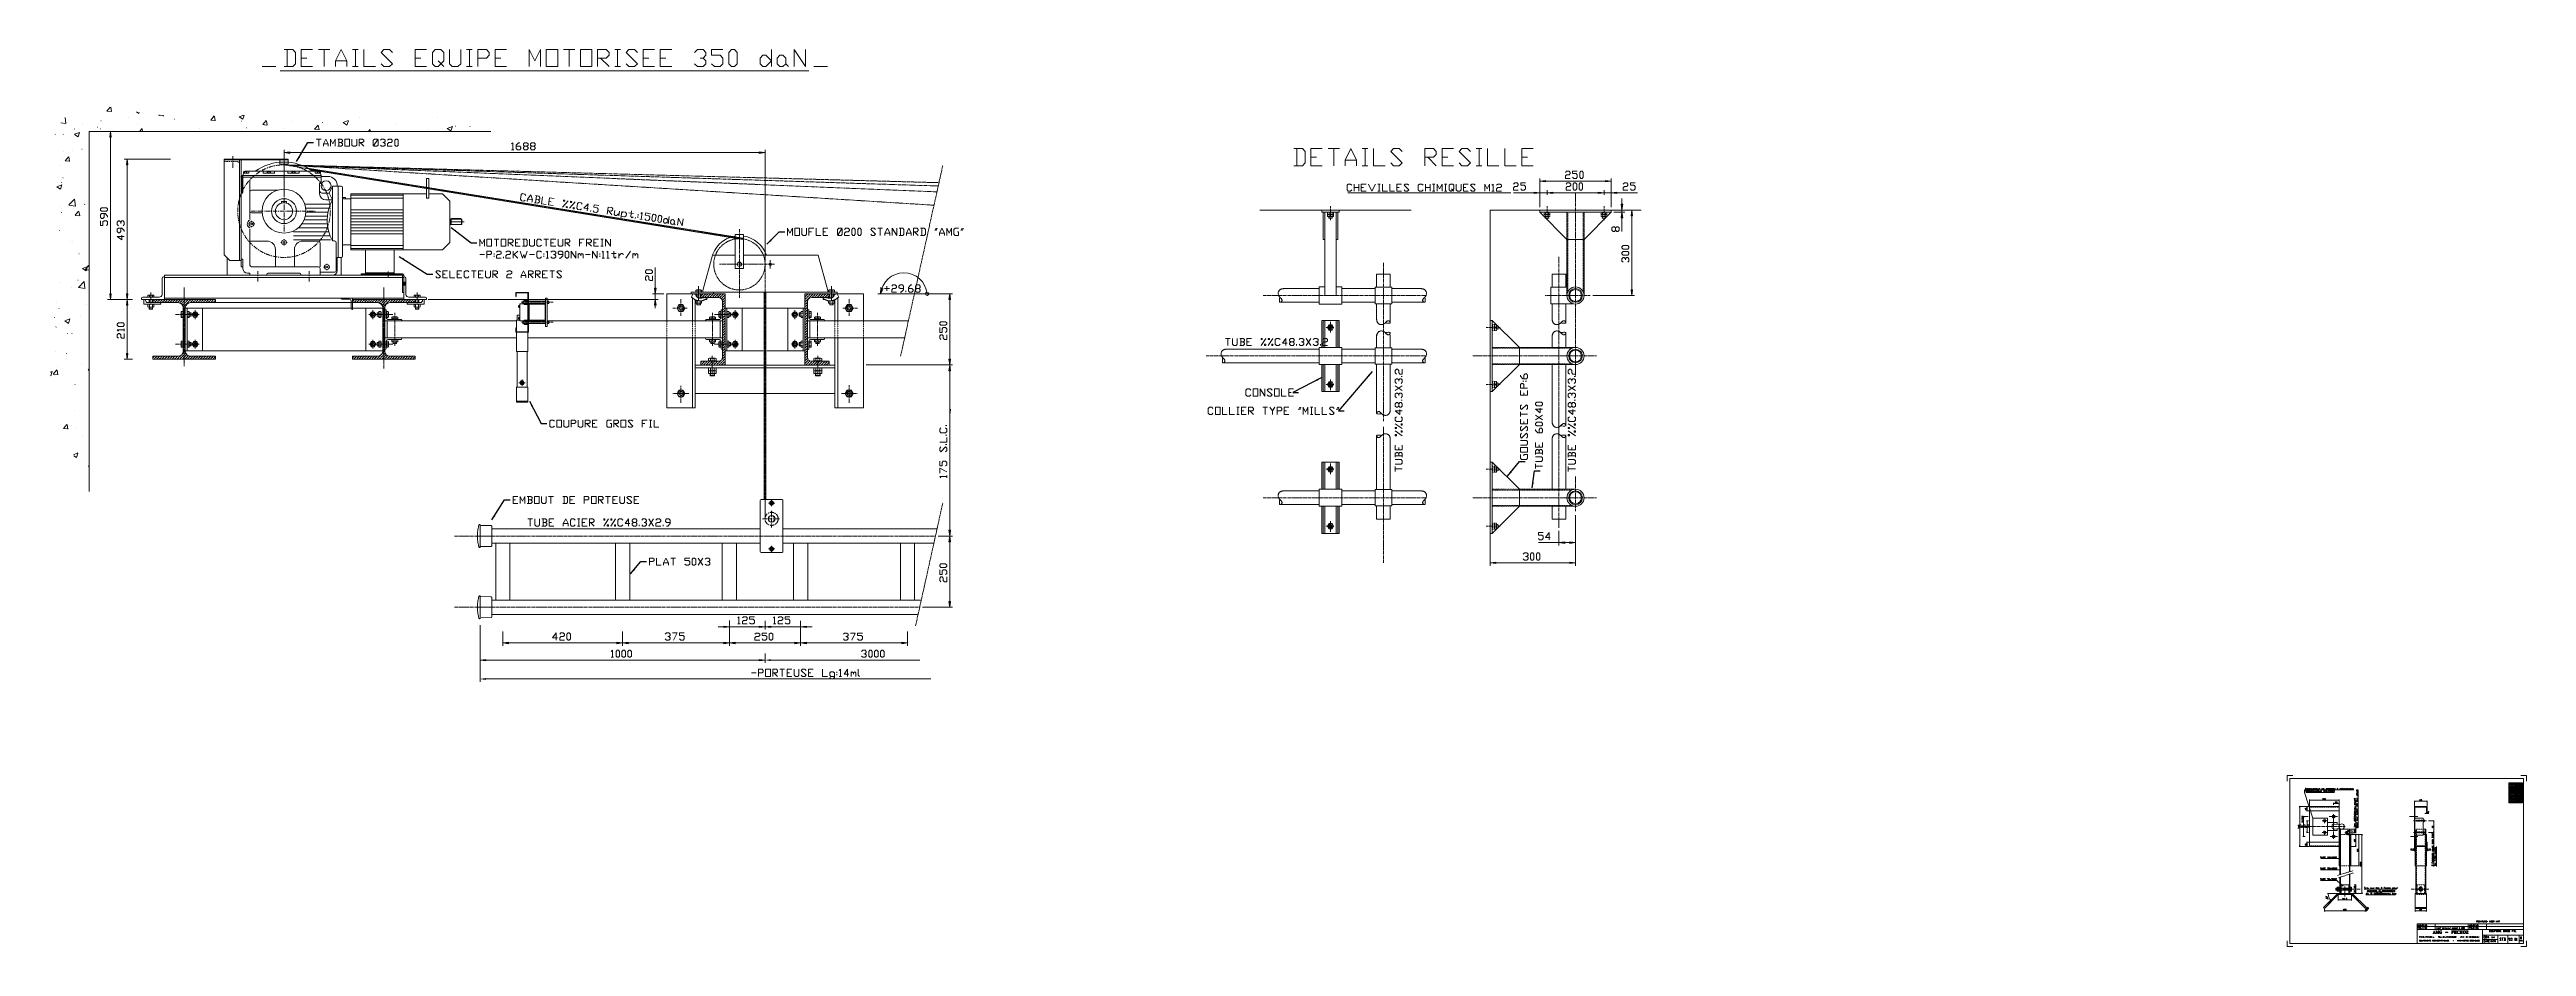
# Model space of a CAD drawing. Header units: millimetres. Extents: x 53635 to 142317, y 101101 to 147193.
# Drawn here: x 112566 to 121258, y 118307 to 121456 of the extents above; entities that cross this region are included whole.
import ezdxf

# ---------------------------------------------------------------- set-up
doc = ezdxf.new("R2010")
doc.units = ezdxf.units.MM
doc.header["$LTSCALE"] = 0.5
doc.header["$MEASUREMENT"] = 0
for name, pattern in [('AUDIT_I_010509104747-0', [0]), ('AXES', [50.8, 31.75, -6.35, 6.35, -6.35]), ('AXES2', [28.575, 19.05, -3.175, 3.175, -3.175]), ('CACHE2', [0.1875, 0.125, -0.0625]), ('CONTINU', [0])]:
    doc.linetypes.add(name, pattern=pattern)
doc.layers.get('0').update_dxf_attribs({"lineweight": 0})
doc.layers.get('DEFPOINTS').update_dxf_attribs({"linetype": 'AUDIT_I_010509104747-0', "lineweight": 0})
for name, color, linetype, lineweight in [('ASHADE', 7, 'CONTINU', 0), ('AXE', 1, 'AXES2', 0), ('AXES', 1, 'AXES', 0), ('Axes1', 1, 'AXES', 0), ('beton', 6, 'Continuous', 0), ('CACHE', 1, 'CACHE2', 0), ('COT', 3, 'Continuous', 0), ('Equipement', 7, 'Continuous', 0), ('FIN', 1, 'Continuous', 0), ('FORT', 7, 'Continuous', 0)]:
    doc.layers.add(name, color=color, linetype=linetype, lineweight=lineweight)
doc.styles.add('_TCW_TXTSTY_1', font='TIMES.TTF')
doc.styles.get("Standard").update_dxf_attribs({"font": 'TXT.SHX'})
doc.dimstyles.get("Standard").update_dxf_attribs({"dimscale": 10, "dimtxt": 1.5, "dimasz": 2, "dimexe": 1, "dimexo": 1, "dimgap": 1, "dimtad": 1, "dimrnd": 0.5, "dimdsep": 46, "dimtxsty": '_TCW_TXTSTY_1', "dimcen": 0.09, "dimclrd": 3, "dimclre": 3, "dimclrt": 3, "dimadec": 0, "dimazin": 0, "dimtfac": 1, "dimtdec": 3, "dimtmove": 0, "dimatfit": 0, "dimfxl": 1, "dimfrac": 2, "dimtolj": 1, "dimtzin": 0, "dimarcsym": 0})
pattern_1 = [(45, (-20158.912, 23359.423), (-4.49012806, 4.49012806), [2])]
pattern_2 = [(45, (-251986.4, 291992.79), (-56.1266, 56.1266), [25])]

msp = doc.modelspace()

# ---------------------------------------------------------------- blocks, each defined once
blk = doc.blocks.new('*D48')
at = {"layer": 'COT', "linetype": 'Continuous'}
for points in [[(113388.9, 121093.5), (113408.9, 121090.9), (113408.9, 121096.1)], [(115076.9, 121093.5), (115056.9, 121096.1), (115056.9, 121090.9)]]:
    blk.add_hatch(color=3, dxfattribs=at).paths.add_polyline_path(points)
at = {"linetype": 'ByBlock'}
for points in [[(114191.3, 121103.5), (114191.3, 121128.5), (114187.1, 121124.4)], [(114232.9, 121116), (114228.8, 121111.9), (114228.8, 121107.7), (114232.9, 121103.5)], [(114257.9, 121116), (114253.8, 121111.9), (114253.8, 121107.7), (114257.9, 121103.5)]]:
    blk.add_lwpolyline(points, dxfattribs=at)
at = {"linetype": 'ByBlock', "flags": 128}
for points in [[(114187.1, 121103.5), (114195.4, 121103.5)], [(114203.8, 121116), (114216.3, 121116), (114220.4, 121111.9), (114220.4, 121107.7), (114216.3, 121103.5), (114207.9, 121103.5), (114203.8, 121107.7), (114203.8, 121120.2), (114212.1, 121128.5), (114216.3, 121128.5)], [(114232.9, 121103.5), (114241.3, 121103.5), (114245.4, 121107.7), (114245.4, 121111.9), (114241.3, 121116), (114232.9, 121116), (114228.8, 121120.2), (114228.8, 121124.4), (114232.9, 121128.5), (114241.3, 121128.5), (114245.4, 121124.4), (114245.4, 121120.2), (114241.3, 121116)], [(114257.9, 121103.5), (114266.3, 121103.5), (114270.4, 121107.7), (114270.4, 121111.9), (114266.3, 121116), (114257.9, 121116), (114253.8, 121120.2), (114253.8, 121124.4), (114257.9, 121128.5), (114266.3, 121128.5), (114270.4, 121124.4), (114270.4, 121120.2), (114266.3, 121116)]]:
    blk.add_lwpolyline(points, dxfattribs=at)
at = {"layer": 'COT', "color": 3, "linetype": 'Continuous'}
for p, q in [((113388.9, 120937.2), (113388.9, 121103.5)), ((115076.9, 120711.7), (115076.9, 121103.5))]:
    blk.add_line(p, q, dxfattribs=at)
at = {"layer": 'COT', "color": 3, "linetype": 'Continuous', "flags": 128}
for points in [[(113388.9, 121093.5), (113408.9, 121090.9), (113408.9, 121096.1)], [(115076.9, 121093.5), (115056.9, 121096.1), (115056.9, 121090.9)]]:
    blk.add_lwpolyline(points, close=True, dxfattribs=at)
for points in [[(113408.9, 121093.5), (113408.9, 121093.5), (113408.9, 121093.5), (114232.9, 121093.5)], [(115056.9, 121093.5), (115056.9, 121093.5), (115056.9, 121093.5), (114232.9, 121093.5)]]:
    blk.add_lwpolyline(points, dxfattribs=at)
blk = doc.blocks.new('*D49')
at = {"layer": 'COT', "linetype": 'Continuous'}
for points in [[(112838.5, 121070.9), (112835.9, 121050.9), (112841.1, 121050.9)], [(112838.5, 120578.2), (112841.1, 120598.2), (112835.9, 120598.2)]]:
    blk.add_hatch(color=3, dxfattribs=at).paths.add_polyline_path(points)
at = {"linetype": 'ByBlock', "flags": 128}
for points in [[(112807.7, 120837), (112803.5, 120841.2), (112803.5, 120849.5), (112807.7, 120853.7), (112811.8, 120853.7), (112816, 120849.5), (112816, 120845.4)], [(112828.5, 120816.2), (112828.5, 120820.4), (112820.2, 120828.7), (112807.7, 120828.7), (112803.5, 120824.5), (112803.5, 120816.2), (112807.7, 120812), (112811.8, 120812), (112816, 120816.2), (112816, 120828.7)], [(112828.5, 120799.5), (112803.5, 120799.5), (112820.2, 120787), (112820.2, 120803.7)]]:
    blk.add_lwpolyline(points, dxfattribs=at)
at = {"linetype": 'ByBlock'}
blk.add_lwpolyline([(112816, 120849.5), (112820.2, 120853.7), (112824.3, 120853.7), (112828.5, 120849.5), (112828.5, 120841.2), (112824.3, 120837)], dxfattribs=at)
at = {"layer": 'COT', "color": 3, "linetype": 'Continuous'}
for p, q in [((112990.4, 121070.9), (112828.5, 121070.9)), ((112857.4, 120578.2), (112828.5, 120578.2))]:
    blk.add_line(p, q, dxfattribs=at)
at = {"layer": 'COT', "color": 3, "linetype": 'Continuous', "flags": 128}
for points in [[(112838.5, 121070.9), (112835.9, 121050.9), (112841.1, 121050.9)], [(112838.5, 120578.2), (112841.1, 120598.2), (112835.9, 120598.2)]]:
    blk.add_lwpolyline(points, close=True, dxfattribs=at)
for points in [[(112838.5, 121050.9), (112838.5, 121050.9), (112838.5, 121050.9), (112838.5, 120824.5)], [(112838.5, 120598.2), (112838.5, 120598.2), (112838.5, 120598.2), (112838.5, 120824.5)]]:
    blk.add_lwpolyline(points, dxfattribs=at)
blk = doc.blocks.new('*D50')
at = {"layer": 'COT', "linetype": 'Continuous'}
for points in [[(112838.5, 120578.2), (112835.9, 120558.2), (112841.1, 120558.2)], [(112838.5, 120368.2), (112841.1, 120388.2), (112835.9, 120388.2)]]:
    blk.add_hatch(color=3, dxfattribs=at).paths.add_polyline_path(points)
at = {"linetype": 'ByBlock', "flags": 128}
for points in [[(112828.5, 120487.7), (112828.5, 120491.9), (112824.3, 120496.1), (112807.7, 120496.1), (112803.5, 120491.9), (112803.5, 120487.7), (112807.7, 120483.6), (112824.3, 120483.6), (112828.5, 120487.7)], [(112828.5, 120466.9), (112828.5, 120475.2)], [(112807.7, 120441.9), (112803.5, 120446.1), (112803.5, 120454.4), (112807.7, 120458.6), (112811.8, 120458.6), (112816, 120454.4), (112816, 120446.1), (112820.2, 120441.9), (112828.5, 120441.9), (112828.5, 120458.6)]]:
    blk.add_lwpolyline(points, dxfattribs=at)
at = {"linetype": 'ByBlock'}
blk.add_lwpolyline([(112828.5, 120471.1), (112803.5, 120471.1), (112807.7, 120466.9)], dxfattribs=at)
at = {"layer": 'COT', "color": 3, "linetype": 'Continuous'}
for p, q in [((112847.4, 120578.2), (112828.5, 120578.2)), ((112857.4, 120368.2), (112828.5, 120368.2))]:
    blk.add_line(p, q, dxfattribs=at)
at = {"layer": 'COT', "color": 3, "linetype": 'Continuous', "flags": 128}
for points in [[(112838.5, 120578.2), (112835.9, 120558.2), (112841.1, 120558.2)], [(112838.5, 120368.2), (112841.1, 120388.2), (112835.9, 120388.2)]]:
    blk.add_lwpolyline(points, close=True, dxfattribs=at)
for points in [[(112838.5, 120558.2), (112838.5, 120558.2), (112838.5, 120558.2), (112838.5, 120473.2)], [(112838.5, 120388.2), (112838.5, 120388.2), (112838.5, 120388.2), (112838.5, 120473.2)]]:
    blk.add_lwpolyline(points, dxfattribs=at)
blk = doc.blocks.new('*D51')
at = {"layer": 'COT', "linetype": 'Continuous'}
for points in [[(115724.9, 120598.2), (115722.3, 120578.2), (115727.5, 120578.2)], [(115724.9, 120348.2), (115727.5, 120368.2), (115722.3, 120368.2)]]:
    blk.add_hatch(color=3, dxfattribs=at).paths.add_polyline_path(points)
at = {"linetype": 'ByBlock', "flags": 128}
for points in [[(115714.9, 120491.9), (115714.9, 120496.1), (115710.7, 120500.2), (115694.1, 120500.2), (115689.9, 120496.1), (115689.9, 120491.9), (115694.1, 120487.7), (115710.7, 120487.7), (115714.9, 120491.9)], [(115710.7, 120462.7), (115714.9, 120466.9), (115714.9, 120475.2), (115710.7, 120479.4), (115702.4, 120479.4), (115698.2, 120475.2), (115698.2, 120462.7), (115689.9, 120462.7), (115689.9, 120479.4)], [(115694.1, 120437.7), (115689.9, 120441.9), (115689.9, 120450.2), (115694.1, 120454.4), (115698.2, 120454.4), (115702.4, 120450.2), (115702.4, 120441.9), (115706.6, 120437.7), (115714.9, 120437.7), (115714.9, 120454.4)]]:
    blk.add_lwpolyline(points, dxfattribs=at)
at = {"layer": 'COT', "color": 3, "linetype": 'Continuous'}
for p, q in [((115521.4, 120598.2), (115734.9, 120598.2)), ((115655.2, 120348.2), (115734.9, 120348.2))]:
    blk.add_line(p, q, dxfattribs=at)
at = {"layer": 'COT', "color": 3, "linetype": 'Continuous', "flags": 128}
for points in [[(115724.9, 120598.2), (115722.3, 120578.2), (115727.5, 120578.2)], [(115724.9, 120348.2), (115727.5, 120368.2), (115722.3, 120368.2)]]:
    blk.add_lwpolyline(points, close=True, dxfattribs=at)
for points in [[(115724.9, 120578.2), (115724.9, 120578.2), (115724.9, 120578.2), (115724.9, 120473.2)], [(115724.9, 120368.2), (115724.9, 120368.2), (115724.9, 120368.2), (115724.9, 120473.2)]]:
    blk.add_lwpolyline(points, dxfattribs=at)
blk = doc.blocks.new('*D52')
at = {"layer": 'COT', "linetype": 'Continuous'}
for points in [[(115724.9, 119747.9), (115722.3, 119727.9), (115727.5, 119727.9)], [(115724.9, 119497.9), (115727.5, 119517.9), (115722.3, 119517.9)]]:
    blk.add_hatch(color=3, dxfattribs=at).paths.add_polyline_path(points)
at = {"linetype": 'ByBlock', "flags": 128}
for points in [[(115714.9, 119641.6), (115714.9, 119645.8), (115710.7, 119650), (115694.1, 119650), (115689.9, 119645.8), (115689.9, 119641.6), (115694.1, 119637.5), (115710.7, 119637.5), (115714.9, 119641.6)], [(115710.7, 119612.5), (115714.9, 119616.6), (115714.9, 119625), (115710.7, 119629.1), (115702.4, 119629.1), (115698.2, 119625), (115698.2, 119612.5), (115689.9, 119612.5), (115689.9, 119629.1)], [(115694.1, 119587.5), (115689.9, 119591.6), (115689.9, 119600), (115694.1, 119604.1), (115698.2, 119604.1), (115702.4, 119600), (115702.4, 119591.6), (115706.6, 119587.5), (115714.9, 119587.5), (115714.9, 119604.1)]]:
    blk.add_lwpolyline(points, dxfattribs=at)
at = {"layer": 'COT', "color": 3, "linetype": 'Continuous'}
for p, q in [((115685, 119747.9), (115734.9, 119747.9)), ((115629.7, 119497.9), (115734.9, 119497.9))]:
    blk.add_line(p, q, dxfattribs=at)
at = {"layer": 'COT', "color": 3, "linetype": 'Continuous', "flags": 128}
for points in [[(115724.9, 119747.9), (115722.3, 119727.9), (115727.5, 119727.9)], [(115724.9, 119497.9), (115727.5, 119517.9), (115722.3, 119517.9)]]:
    blk.add_lwpolyline(points, close=True, dxfattribs=at)
for points in [[(115724.9, 119727.9), (115724.9, 119727.9), (115724.9, 119727.9), (115724.9, 119622.9)], [(115724.9, 119517.9), (115724.9, 119517.9), (115724.9, 119517.9), (115724.9, 119622.9)]]:
    blk.add_lwpolyline(points, dxfattribs=at)
blk = doc.blocks.new('*D53')
at = {"layer": 'COT', "linetype": 'Continuous'}
for points in [[(115724.9, 120348.2), (115722.3, 120328.2), (115727.5, 120328.2)], [(115724.9, 119747.9), (115727.5, 119767.9), (115722.3, 119767.9)]]:
    blk.add_hatch(color=3, dxfattribs=at).paths.add_polyline_path(points)
at = {"linetype": 'ByBlock', "flags": 128}
for points in [[(115714.9, 120135.5), (115710.7, 120135.5)], [(115694.1, 120127.2), (115689.9, 120123), (115689.9, 120114.7), (115694.1, 120110.5), (115710.7, 120110.5), (115714.9, 120114.7), (115714.9, 120123), (115710.7, 120127.2)], [(115689.9, 120077.2), (115714.9, 120077.2), (115714.9, 120093.9)], [(115710.7, 120043.9), (115714.9, 120048), (115714.9, 120056.4), (115710.7, 120060.5), (115694.1, 120043.9), (115689.9, 120048), (115689.9, 120056.4), (115694.1, 120060.5)], [(115714.9, 120102.2), (115710.7, 120102.2)], [(115714.9, 120068.9), (115710.7, 120068.9)], [(115710.7, 119993.9), (115714.9, 119998), (115714.9, 120006.4), (115710.7, 120010.5), (115702.4, 120010.5), (115698.2, 120006.4), (115698.2, 119993.9), (115689.9, 119993.9), (115689.9, 120010.5)], [(115689.9, 119968.9), (115689.9, 119985.5), (115714.9, 119973)], [(115714.9, 119952.2), (115714.9, 119960.5)]]:
    blk.add_lwpolyline(points, dxfattribs=at)
at = {"linetype": 'ByBlock'}
blk.add_lwpolyline([(115714.9, 119956.4), (115689.9, 119956.4), (115694.1, 119952.2)], dxfattribs=at)
at = {"layer": 'COT', "color": 3, "linetype": 'Continuous'}
for p, q in [((115431.9, 120348.2), (115734.9, 120348.2)), ((115695, 119747.9), (115734.9, 119747.9))]:
    blk.add_line(p, q, dxfattribs=at)
at = {"layer": 'COT', "color": 3, "linetype": 'Continuous', "flags": 128}
for points in [[(115724.9, 120348.2), (115722.3, 120328.2), (115727.5, 120328.2)], [(115724.9, 119747.9), (115727.5, 119767.9), (115722.3, 119767.9)]]:
    blk.add_lwpolyline(points, close=True, dxfattribs=at)
for points in [[(115724.9, 120328.2), (115724.9, 120328.2), (115724.9, 120328.2), (115724.9, 120048)], [(115724.9, 119767.9), (115724.9, 119767.9), (115724.9, 119767.9), (115724.9, 120048)]]:
    blk.add_lwpolyline(points, dxfattribs=at)
blk = doc.blocks.new('*D54')
at = {"layer": 'COT', "linetype": 'Continuous'}
for points in [[(115201.9, 119372.4), (115221.9, 119369.8), (115221.9, 119375)], [(115576.9, 119372.4), (115556.9, 119375), (115556.9, 119369.8)]]:
    blk.add_hatch(color=3, dxfattribs=at).paths.add_polyline_path(points)
at = {"linetype": 'ByBlock', "flags": 128}
for points in [[(115351.9, 119403.2), (115356.1, 119407.4), (115364.4, 119407.4), (115368.6, 119403.2), (115368.6, 119399), (115364.4, 119394.9), (115360.3, 119394.9)], [(115376.9, 119407.4), (115393.6, 119407.4), (115381.1, 119382.4)], [(115401.9, 119386.5), (115406.1, 119382.4), (115414.4, 119382.4), (115418.6, 119386.5), (115418.6, 119394.9), (115414.4, 119399), (115401.9, 119399), (115401.9, 119407.4), (115418.6, 119407.4)]]:
    blk.add_lwpolyline(points, dxfattribs=at)
at = {"linetype": 'ByBlock'}
blk.add_lwpolyline([(115364.4, 119394.9), (115368.6, 119390.7), (115368.6, 119386.5), (115364.4, 119382.4), (115356.1, 119382.4), (115351.9, 119386.5)], dxfattribs=at)
at = {"layer": 'COT', "color": 3, "linetype": 'Continuous'}
for p, q in [((115201.9, 119412.5), (115201.9, 119362.4)), ((115576.9, 119412.5), (115576.9, 119362.4))]:
    blk.add_line(p, q, dxfattribs=at)
at = {"layer": 'COT', "color": 3, "linetype": 'Continuous', "flags": 128}
for points in [[(115201.9, 119372.4), (115221.9, 119369.8), (115221.9, 119375)], [(115576.9, 119372.4), (115556.9, 119375), (115556.9, 119369.8)]]:
    blk.add_lwpolyline(points, close=True, dxfattribs=at)
for points in [[(115221.9, 119372.4), (115221.9, 119372.4), (115221.9, 119372.4), (115389.4, 119372.4)], [(115556.9, 119372.4), (115556.9, 119372.4), (115556.9, 119372.4), (115389.4, 119372.4)]]:
    blk.add_lwpolyline(points, dxfattribs=at)
blk = doc.blocks.new('*D55')
at = {"layer": 'COT', "linetype": 'Continuous'}
for points in [[(114576.9, 119372.5), (114596.9, 119369.9), (114596.9, 119375.1)], [(114951.9, 119372.5), (114931.9, 119375.1), (114931.9, 119369.9)]]:
    blk.add_hatch(color=3, dxfattribs=at).paths.add_polyline_path(points)
at = {"linetype": 'ByBlock', "flags": 128}
for points in [[(114726.9, 119403.4), (114731.1, 119407.5), (114739.4, 119407.5), (114743.6, 119403.4), (114743.6, 119399.2), (114739.4, 119395), (114735.3, 119395)], [(114751.9, 119407.5), (114768.6, 119407.5), (114756.1, 119382.5)], [(114776.9, 119386.7), (114781.1, 119382.5), (114789.4, 119382.5), (114793.6, 119386.7), (114793.6, 119395), (114789.4, 119399.2), (114776.9, 119399.2), (114776.9, 119407.5), (114793.6, 119407.5)]]:
    blk.add_lwpolyline(points, dxfattribs=at)
at = {"linetype": 'ByBlock'}
blk.add_lwpolyline([(114739.4, 119395), (114743.6, 119390.9), (114743.6, 119386.7), (114739.4, 119382.5), (114731.1, 119382.5), (114726.9, 119386.7)], dxfattribs=at)
at = {"layer": 'COT', "color": 3, "linetype": 'Continuous'}
for p, q in [((114951.9, 119451.9), (114951.9, 119362.5)), ((114576.9, 119412.5), (114576.9, 119362.5))]:
    blk.add_line(p, q, dxfattribs=at)
at = {"layer": 'COT', "color": 3, "linetype": 'Continuous', "flags": 128}
for points in [[(114576.9, 119372.5), (114596.9, 119369.9), (114596.9, 119375.1)], [(114951.9, 119372.5), (114931.9, 119375.1), (114931.9, 119369.9)]]:
    blk.add_lwpolyline(points, close=True, dxfattribs=at)
for points in [[(114596.9, 119372.5), (114596.9, 119372.5), (114596.9, 119372.5), (114764.4, 119372.5)], [(114931.9, 119372.5), (114931.9, 119372.5), (114931.9, 119372.5), (114764.4, 119372.5)]]:
    blk.add_lwpolyline(points, dxfattribs=at)
blk = doc.blocks.new('*D56')
at = {"layer": 'COT', "linetype": 'Continuous'}
for points in [[(114156.9, 119372.5), (114176.9, 119369.9), (114176.9, 119375.1)], [(114576.9, 119372.5), (114556.9, 119375.1), (114556.9, 119369.9)]]:
    blk.add_hatch(color=3, dxfattribs=at).paths.add_polyline_path(points)
at = {"linetype": 'ByBlock', "flags": 128}
for points in [[(114344, 119382.5), (114344, 119407.5), (114331.5, 119390.9), (114348.2, 119390.9)], [(114356.5, 119403.4), (114360.7, 119407.5), (114369, 119407.5), (114373.2, 119403.4), (114373.2, 119399.2), (114369, 119395), (114360.7, 119395), (114356.5, 119390.9), (114356.5, 119382.5), (114373.2, 119382.5)], [(114385.7, 119382.5), (114389.9, 119382.5), (114394, 119386.7), (114394, 119403.4), (114389.9, 119407.5), (114385.7, 119407.5), (114381.5, 119403.4), (114381.5, 119386.7), (114385.7, 119382.5)]]:
    blk.add_lwpolyline(points, dxfattribs=at)
at = {"layer": 'COT', "color": 3, "linetype": 'Continuous'}
for p, q in [((114156.9, 119412.5), (114156.9, 119362.5)), ((114576.9, 119412.5), (114576.9, 119362.5))]:
    blk.add_line(p, q, dxfattribs=at)
at = {"layer": 'COT', "color": 3, "linetype": 'Continuous', "flags": 128}
for points in [[(114156.9, 119372.5), (114176.9, 119369.9), (114176.9, 119375.1)], [(114576.9, 119372.5), (114556.9, 119375.1), (114556.9, 119369.9)]]:
    blk.add_lwpolyline(points, close=True, dxfattribs=at)
for points in [[(114176.9, 119372.5), (114176.9, 119372.5), (114176.9, 119372.5), (114366.9, 119372.5)], [(114556.9, 119372.5), (114556.9, 119372.5), (114556.9, 119372.5), (114366.9, 119372.5)]]:
    blk.add_lwpolyline(points, dxfattribs=at)
blk = doc.blocks.new('*D57')
at = {"layer": 'COT', "linetype": 'Continuous'}
for points in [[(114951.9, 119372.4), (114971.9, 119369.8), (114971.9, 119375)], [(115201.9, 119372.4), (115181.9, 119375), (115181.9, 119369.8)]]:
    blk.add_hatch(color=3, dxfattribs=at).paths.add_polyline_path(points)
at = {"linetype": 'ByBlock', "flags": 128}
for points in [[(115041.5, 119403.2), (115045.7, 119407.4), (115054, 119407.4), (115058.2, 119403.2), (115058.2, 119399), (115054, 119394.9), (115045.7, 119394.9), (115041.5, 119390.7), (115041.5, 119382.4), (115058.2, 119382.4)], [(115066.5, 119386.5), (115070.7, 119382.4), (115079, 119382.4), (115083.2, 119386.5), (115083.2, 119394.9), (115079, 119399), (115066.5, 119399), (115066.5, 119407.4), (115083.2, 119407.4)], [(115095.7, 119382.4), (115099.9, 119382.4), (115104, 119386.5), (115104, 119403.2), (115099.9, 119407.4), (115095.7, 119407.4), (115091.5, 119403.2), (115091.5, 119386.5), (115095.7, 119382.4)]]:
    blk.add_lwpolyline(points, dxfattribs=at)
at = {"layer": 'COT', "color": 3, "linetype": 'Continuous'}
for p, q in [((115201.9, 119446.8), (115201.9, 119362.4)), ((114951.9, 119402.5), (114951.9, 119362.4))]:
    blk.add_line(p, q, dxfattribs=at)
at = {"layer": 'COT', "color": 3, "linetype": 'Continuous', "flags": 128}
for points in [[(114951.9, 119372.4), (114971.9, 119369.8), (114971.9, 119375)], [(115201.9, 119372.4), (115181.9, 119375), (115181.9, 119369.8)]]:
    blk.add_lwpolyline(points, close=True, dxfattribs=at)
for points in [[(114971.9, 119372.4), (114971.9, 119372.4), (114971.9, 119372.4), (115076.9, 119372.4)], [(115181.9, 119372.4), (115181.9, 119372.4), (115181.9, 119372.4), (115076.9, 119372.4)]]:
    blk.add_lwpolyline(points, dxfattribs=at)
blk = doc.blocks.new('*D58')
at = {"layer": 'COT', "linetype": 'Continuous'}
for points in [[(114951.9, 119429.3), (114931.9, 119431.9), (114931.9, 119426.7)], [(115076.9, 119429.3), (115096.9, 119426.7), (115096.9, 119431.9)]]:
    blk.add_hatch(color=3, dxfattribs=at).paths.add_polyline_path(points)
at = {"linetype": 'ByBlock'}
blk.add_lwpolyline([(114985.3, 119439.3), (114985.3, 119464.3), (114981.1, 119460.2)], dxfattribs=at)
at = {"linetype": 'ByBlock', "flags": 128}
for points in [[(114981.1, 119439.3), (114989.4, 119439.3)], [(114997.8, 119460.2), (115001.9, 119464.3), (115010.3, 119464.3), (115014.4, 119460.2), (115014.4, 119456), (115010.3, 119451.8), (115001.9, 119451.8), (114997.8, 119447.7), (114997.8, 119439.3), (115014.4, 119439.3)], [(115022.8, 119443.5), (115026.9, 119439.3), (115035.3, 119439.3), (115039.4, 119443.5), (115039.4, 119451.8), (115035.3, 119456), (115022.8, 119456), (115022.8, 119464.3), (115039.4, 119464.3)]]:
    blk.add_lwpolyline(points, dxfattribs=at)
at = {"layer": 'COT', "color": 3, "linetype": 'Continuous'}
for p, q in [((114951.9, 119450.2), (114951.9, 119419.3)), ((115076.9, 119450.2), (115076.9, 119419.3))]:
    blk.add_line(p, q, dxfattribs=at)
at = {"layer": 'COT', "color": 3, "linetype": 'Continuous', "flags": 128}
for points in [[(114911.9, 119429.3), (114931.9, 119429.3)], [(115116.9, 119429.3), (115096.9, 119429.3)]]:
    blk.add_lwpolyline(points, dxfattribs=at)
for points in [[(114951.9, 119429.3), (114931.9, 119431.9), (114931.9, 119426.7)], [(115076.9, 119429.3), (115096.9, 119426.7), (115096.9, 119431.9)]]:
    blk.add_lwpolyline(points, close=True, dxfattribs=at)
at = {"layer": 'COT', "color": 3, "linetype": 'Continuous'}
for points in [[(114951.9, 119429.3), (115014.4, 119429.3)], [(115076.9, 119429.3), (115014.4, 119429.3)]]:
    blk.add_lwpolyline(points, dxfattribs=at)
blk = doc.blocks.new('*D59')
at = {"layer": 'COT', "linetype": 'Continuous'}
for points in [[(115076.9, 119429.3), (115056.9, 119431.9), (115056.9, 119426.7)], [(115201.9, 119429.3), (115221.9, 119426.7), (115221.9, 119431.9)]]:
    blk.add_hatch(color=3, dxfattribs=at).paths.add_polyline_path(points)
at = {"linetype": 'ByBlock'}
blk.add_lwpolyline([(115110.3, 119439.3), (115110.3, 119464.3), (115106.1, 119460.2)], dxfattribs=at)
at = {"linetype": 'ByBlock', "flags": 128}
for points in [[(115106.1, 119439.3), (115114.4, 119439.3)], [(115122.8, 119460.2), (115126.9, 119464.3), (115135.3, 119464.3), (115139.4, 119460.2), (115139.4, 119456), (115135.3, 119451.8), (115126.9, 119451.8), (115122.8, 119447.7), (115122.8, 119439.3), (115139.4, 119439.3)], [(115147.8, 119443.5), (115151.9, 119439.3), (115160.3, 119439.3), (115164.4, 119443.5), (115164.4, 119451.8), (115160.3, 119456), (115147.8, 119456), (115147.8, 119464.3), (115164.4, 119464.3)]]:
    blk.add_lwpolyline(points, dxfattribs=at)
at = {"layer": 'COT', "color": 3, "linetype": 'Continuous'}
for p, q in [((115076.9, 119450.2), (115076.9, 119419.3)), ((115201.9, 119450.2), (115201.9, 119419.3))]:
    blk.add_line(p, q, dxfattribs=at)
at = {"layer": 'COT', "color": 3, "linetype": 'Continuous', "flags": 128}
for points in [[(115036.9, 119429.3), (115056.9, 119429.3)], [(115241.9, 119429.3), (115221.9, 119429.3)]]:
    blk.add_lwpolyline(points, dxfattribs=at)
for points in [[(115076.9, 119429.3), (115056.9, 119431.9), (115056.9, 119426.7)], [(115201.9, 119429.3), (115221.9, 119426.7), (115221.9, 119431.9)]]:
    blk.add_lwpolyline(points, close=True, dxfattribs=at)
at = {"layer": 'COT', "color": 3, "linetype": 'Continuous'}
for points in [[(115076.9, 119429.3), (115139.4, 119429.3)], [(115201.9, 119429.3), (115139.4, 119429.3)]]:
    blk.add_lwpolyline(points, dxfattribs=at)
blk = doc.blocks.new('*D60')
at = {"layer": 'COT', "linetype": 'Continuous'}
for points in [[(114076.9, 119312.3), (114096.9, 119309.7), (114096.9, 119314.9)], [(115076.9, 119312.3), (115056.9, 119314.9), (115056.9, 119309.7)]]:
    blk.add_hatch(color=3, dxfattribs=at).paths.add_polyline_path(points)
at = {"linetype": 'ByBlock'}
blk.add_lwpolyline([(114541.5, 119322.3), (114541.5, 119347.3), (114537.4, 119343.1)], dxfattribs=at)
at = {"linetype": 'ByBlock', "flags": 128}
for points in [[(114558.2, 119322.3), (114562.4, 119322.3), (114566.5, 119326.4), (114566.5, 119343.1), (114562.4, 119347.3), (114558.2, 119347.3), (114554, 119343.1), (114554, 119326.4), (114558.2, 119322.3)], [(114579, 119322.3), (114583.2, 119322.3), (114587.4, 119326.4), (114587.4, 119343.1), (114583.2, 119347.3), (114579, 119347.3), (114574.9, 119343.1), (114574.9, 119326.4), (114579, 119322.3)], [(114599.9, 119322.3), (114604, 119322.3), (114608.2, 119326.4), (114608.2, 119343.1), (114604, 119347.3), (114599.9, 119347.3), (114595.7, 119343.1), (114595.7, 119326.4), (114599.9, 119322.3)], [(114537.4, 119322.3), (114545.7, 119322.3)]]:
    blk.add_lwpolyline(points, dxfattribs=at)
at = {"layer": 'COT', "color": 3, "linetype": 'Continuous'}
for p, q in [((114076.9, 119382.9), (114076.9, 119302.3)), ((115076.9, 119335.2), (115076.9, 119302.3))]:
    blk.add_line(p, q, dxfattribs=at)
at = {"layer": 'COT', "color": 3, "linetype": 'Continuous', "flags": 128}
for points in [[(114076.9, 119312.3), (114096.9, 119309.7), (114096.9, 119314.9)], [(115076.9, 119312.3), (115056.9, 119314.9), (115056.9, 119309.7)]]:
    blk.add_lwpolyline(points, close=True, dxfattribs=at)
for points in [[(114096.9, 119312.3), (114096.9, 119312.3), (114096.9, 119312.3), (114576.9, 119312.3)], [(115056.9, 119312.3), (115056.9, 119312.3), (115056.9, 119312.3), (114576.9, 119312.3)]]:
    blk.add_lwpolyline(points, dxfattribs=at)
blk = doc.blocks.new('*D75')
at = {"layer": 'COT', "linetype": 'Continuous'}
for points in [[(112779.7, 121168.2), (112777.1, 121148.2), (112782.3, 121148.2)], [(112779.7, 120578.2), (112782.3, 120598.2), (112777.1, 120598.2)]]:
    blk.add_hatch(color=3, dxfattribs=at).paths.add_polyline_path(points)
at = {"linetype": 'ByBlock', "flags": 128}
for points in [[(112769.7, 120891.9), (112769.7, 120896.1), (112765.6, 120900.2), (112748.9, 120900.2), (112744.7, 120896.1), (112744.7, 120891.9), (112748.9, 120887.7), (112765.6, 120887.7), (112769.7, 120891.9)], [(112769.7, 120866.9), (112769.7, 120871.1), (112761.4, 120879.4), (112748.9, 120879.4), (112744.7, 120875.2), (112744.7, 120866.9), (112748.9, 120862.7), (112753.1, 120862.7), (112757.2, 120866.9), (112757.2, 120879.4)], [(112765.6, 120837.7), (112769.7, 120841.9), (112769.7, 120850.2), (112765.6, 120854.4), (112757.2, 120854.4), (112753.1, 120850.2), (112753.1, 120837.7), (112744.7, 120837.7), (112744.7, 120854.4)]]:
    blk.add_lwpolyline(points, dxfattribs=at)
at = {"layer": 'COT', "color": 3, "linetype": 'Continuous'}
for p, q in [((112880.9, 121168.2), (112769.7, 121168.2)), ((112847.4, 120578.2), (112769.7, 120578.2))]:
    blk.add_line(p, q, dxfattribs=at)
at = {"layer": 'COT', "color": 3, "linetype": 'Continuous', "flags": 128}
for points in [[(112779.7, 121168.2), (112777.1, 121148.2), (112782.3, 121148.2)], [(112779.7, 120578.2), (112782.3, 120598.2), (112777.1, 120598.2)]]:
    blk.add_lwpolyline(points, close=True, dxfattribs=at)
for points in [[(112779.7, 121148.2), (112779.7, 121148.2), (112779.7, 121148.2), (112779.7, 120873.2)], [(112779.7, 120598.2), (112779.7, 120598.2), (112779.7, 120598.2), (112779.7, 120873.2)]]:
    blk.add_lwpolyline(points, dxfattribs=at)
blk = doc.blocks.new('*D76')
at = {"layer": 'COT', "linetype": 'Continuous', "ltscale": 2}
for points in [[(114691.9, 120598.2), (114694.5, 120618.2), (114689.3, 120618.2)], [(114691.9, 120578.2), (114689.3, 120558.2), (114694.5, 120558.2)]]:
    blk.add_hatch(color=3, dxfattribs=at).paths.add_polyline_path(points)
at = {"linetype": 'ByBlock', "flags": 128}
for points in [[(114681.9, 120673.4), (114681.9, 120677.6), (114677.8, 120681.8), (114661.1, 120681.8), (114656.9, 120677.6), (114656.9, 120673.4), (114661.1, 120669.3), (114677.8, 120669.3), (114681.9, 120673.4)], [(114661.1, 120644.3), (114656.9, 120648.4), (114656.9, 120656.8), (114661.1, 120660.9), (114665.3, 120660.9), (114669.4, 120656.8), (114669.4, 120648.4), (114673.6, 120644.3), (114681.9, 120644.3), (114681.9, 120660.9)]]:
    blk.add_lwpolyline(points, dxfattribs=at)
at = {"layer": 'COT', "color": 3, "linetype": 'Continuous', "ltscale": 2}
for p, q in [((113894.9, 120578.2), (114701.9, 120578.2)), ((114721.9, 120598.2), (114681.9, 120598.2))]:
    blk.add_line(p, q, dxfattribs=at)
at = {"layer": 'COT', "color": 3, "linetype": 'Continuous', "ltscale": 2, "flags": 128}
for points in [[(114691.9, 120618.2), (114691.9, 120644.3), (114691.9, 120690.1), (114691.9, 120690.1)], [(114691.9, 120548.2), (114691.9, 120558.2)]]:
    blk.add_lwpolyline(points, dxfattribs=at)
for points in [[(114691.9, 120598.2), (114694.5, 120618.2), (114689.3, 120618.2)], [(114691.9, 120578.2), (114689.3, 120558.2), (114694.5, 120558.2)]]:
    blk.add_lwpolyline(points, close=True, dxfattribs=at)
at = {"layer": 'COT', "color": 3, "linetype": 'Continuous', "ltscale": 2}
blk.add_lwpolyline([(114691.9, 120578.2), (114691.9, 120598.2)], dxfattribs=at)
blk = doc.blocks.new('*D84')
at = {"layer": 'COT', "linetype": 'Continuous', "ltscale": 2}
for points in [[(117621.2, 119653.7), (117641.2, 119651.1), (117641.2, 119656.3)], [(117921.2, 119653.7), (117901.2, 119656.3), (117901.2, 119651.1)]]:
    blk.add_hatch(color=3, dxfattribs=at).paths.add_polyline_path(points)
at = {"linetype": 'ByBlock', "flags": 128}
for points in [[(117737.8, 119684.6), (117742, 119688.7), (117750.3, 119688.7), (117754.5, 119684.6), (117754.5, 119680.4), (117750.3, 119676.2), (117746.2, 119676.2)], [(117767, 119663.7), (117771.2, 119663.7), (117775.3, 119667.9), (117775.3, 119684.6), (117771.2, 119688.7), (117767, 119688.7), (117762.8, 119684.6), (117762.8, 119667.9), (117767, 119663.7)], [(117787.8, 119663.7), (117792, 119663.7), (117796.2, 119667.9), (117796.2, 119684.6), (117792, 119688.7), (117787.8, 119688.7), (117783.7, 119684.6), (117783.7, 119667.9), (117787.8, 119663.7)]]:
    blk.add_lwpolyline(points, dxfattribs=at)
at = {"linetype": 'ByBlock'}
blk.add_lwpolyline([(117750.3, 119676.2), (117754.5, 119672.1), (117754.5, 119667.9), (117750.3, 119663.7), (117742, 119663.7), (117737.8, 119667.9)], dxfattribs=at)
at = {"layer": 'COT', "color": 3, "linetype": 'Continuous', "ltscale": 2}
for p, q in [((117921.2, 119821), (117921.2, 119643.7)), ((117621.2, 119747.3), (117621.2, 119643.7))]:
    blk.add_line(p, q, dxfattribs=at)
at = {"layer": 'COT', "color": 3, "linetype": 'Continuous', "ltscale": 2, "flags": 128}
for points in [[(117621.2, 119653.7), (117641.2, 119651.1), (117641.2, 119656.3)], [(117921.2, 119653.7), (117901.2, 119656.3), (117901.2, 119651.1)]]:
    blk.add_lwpolyline(points, close=True, dxfattribs=at)
for points in [[(117641.2, 119653.7), (117641.2, 119653.7), (117641.2, 119653.7), (117771.2, 119653.7)], [(117901.2, 119653.7), (117901.2, 119653.7), (117901.2, 119653.7), (117771.2, 119653.7)]]:
    blk.add_lwpolyline(points, dxfattribs=at)
blk = doc.blocks.new('*D85')
at = {"layer": 'COT', "linetype": 'Continuous', "ltscale": 2}
for points in [[(117863.2, 119724.7), (117883.2, 119722.1), (117883.2, 119727.3)], [(117921.2, 119724.7), (117901.2, 119727.3), (117901.2, 119722.1)]]:
    blk.add_hatch(color=3, dxfattribs=at).paths.add_polyline_path(points)
at = {"linetype": 'ByBlock', "flags": 128}
for points in [[(117790.7, 119738.8), (117794.8, 119734.7), (117803.2, 119734.7), (117807.3, 119738.8), (117807.3, 119747.2), (117803.2, 119751.3), (117790.7, 119751.3), (117790.7, 119759.7), (117807.3, 119759.7)], [(117828.2, 119734.7), (117828.2, 119759.7), (117815.7, 119743), (117832.3, 119743)]]:
    blk.add_lwpolyline(points, dxfattribs=at)
at = {"layer": 'COT', "color": 3, "linetype": 'Continuous', "ltscale": 2}
for p, q in [((117921.2, 119821), (117921.2, 119714.7)), ((117863.2, 119766.2), (117863.2, 119714.7))]:
    blk.add_line(p, q, dxfattribs=at)
at = {"layer": 'COT', "color": 3, "linetype": 'Continuous', "ltscale": 2, "flags": 128}
for points in [[(117790.7, 119724.7), (117840.7, 119724.7), (117863.2, 119724.7), (117873.2, 119724.7)], [(117901.2, 119724.7), (117883.2, 119724.7), (117883.2, 119724.7), (117873.2, 119724.7)]]:
    blk.add_lwpolyline(points, dxfattribs=at)
for points in [[(117863.2, 119724.7), (117883.2, 119722.1), (117883.2, 119727.3)], [(117921.2, 119724.7), (117901.2, 119727.3), (117901.2, 119722.1)]]:
    blk.add_lwpolyline(points, close=True, dxfattribs=at)
blk = doc.blocks.new('*D86')
at = {"layer": 'COT', "linetype": 'Continuous', "ltscale": 2}
for points in [[(118118.6, 120892.2), (118116, 120872.2), (118121.2, 120872.2)], [(118118.6, 120592.2), (118121.2, 120612.2), (118116, 120612.2)]]:
    blk.add_hatch(color=3, dxfattribs=at).paths.add_polyline_path(points)
at = {"linetype": 'ByBlock', "flags": 128}
for points in [[(118108.6, 120758.9), (118108.6, 120763), (118104.5, 120767.2), (118087.8, 120767.2), (118083.6, 120763), (118083.6, 120758.9), (118087.8, 120754.7), (118104.5, 120754.7), (118108.6, 120758.9)], [(118108.6, 120738), (118108.6, 120742.2), (118104.5, 120746.4), (118087.8, 120746.4), (118083.6, 120742.2), (118083.6, 120738), (118087.8, 120733.9), (118104.5, 120733.9), (118108.6, 120738)], [(118087.8, 120708.9), (118083.6, 120713), (118083.6, 120721.4), (118087.8, 120725.5), (118092, 120725.5), (118096.1, 120721.4), (118096.1, 120717.2)]]:
    blk.add_lwpolyline(points, dxfattribs=at)
at = {"linetype": 'ByBlock'}
blk.add_lwpolyline([(118096.1, 120721.4), (118100.3, 120725.5), (118104.5, 120725.5), (118108.6, 120721.4), (118108.6, 120713), (118104.5, 120708.9)], dxfattribs=at)
at = {"layer": 'COT', "color": 3, "linetype": 'Continuous', "ltscale": 2}
for p, q in [((118056.2, 120892.2), (118128.6, 120892.2)), ((117982.5, 120592.2), (118128.6, 120592.2))]:
    blk.add_line(p, q, dxfattribs=at)
at = {"layer": 'COT', "color": 3, "linetype": 'Continuous', "ltscale": 2, "flags": 128}
for points in [[(118118.6, 120892.2), (118116, 120872.2), (118121.2, 120872.2)], [(118118.6, 120592.2), (118121.2, 120612.2), (118116, 120612.2)]]:
    blk.add_lwpolyline(points, close=True, dxfattribs=at)
for points in [[(118118.6, 120872.2), (118118.6, 120872.2), (118118.6, 120872.2), (118118.6, 120742.2)], [(118118.6, 120612.2), (118118.6, 120612.2), (118118.6, 120612.2), (118118.6, 120742.2)]]:
    blk.add_lwpolyline(points, dxfattribs=at)
blk = doc.blocks.new('*D87')
at = {"layer": 'COT', "linetype": 'Continuous', "ltscale": 2}
for points in [[(118084.1, 120892.2), (118086.7, 120912.2), (118081.5, 120912.2)], [(118084.1, 120884.2), (118081.5, 120864.2), (118086.7, 120864.2)]]:
    blk.add_hatch(color=3, dxfattribs=at).paths.add_polyline_path(points)
at = {"linetype": 'ByBlock', "flags": 128}
blk.add_lwpolyline([(118074.1, 120820.9), (118074.1, 120829.2), (118069.9, 120833.4), (118065.8, 120833.4), (118061.6, 120829.2), (118061.6, 120820.9), (118057.4, 120816.7), (118053.3, 120816.7), (118049.1, 120820.9), (118049.1, 120829.2), (118053.3, 120833.4), (118057.4, 120833.4), (118061.6, 120829.2)], dxfattribs=at)
at = {"linetype": 'ByBlock'}
blk.add_lwpolyline([(118061.6, 120820.9), (118065.8, 120816.7), (118069.9, 120816.7), (118074.1, 120820.9)], dxfattribs=at)
at = {"layer": 'COT', "color": 3, "linetype": 'Continuous', "ltscale": 2}
for p, q in [((118056.2, 120892.2), (118094.1, 120892.2)), ((118056.2, 120884.2), (118094.1, 120884.2))]:
    blk.add_line(p, q, dxfattribs=at)
at = {"layer": 'COT', "color": 3, "linetype": 'Continuous', "ltscale": 2, "flags": 128}
for points in [[(118084.1, 120892.2), (118086.7, 120912.2), (118081.5, 120912.2)], [(118084.1, 120884.2), (118081.5, 120864.2), (118086.7, 120864.2)]]:
    blk.add_lwpolyline(points, close=True, dxfattribs=at)
for points in [[(118084.1, 120932.2), (118084.1, 120912.2)], [(118084.1, 120816.7), (118084.1, 120841.7), (118084.1, 120864.2)]]:
    blk.add_lwpolyline(points, dxfattribs=at)
at = {"layer": 'COT', "color": 3, "linetype": 'Continuous', "ltscale": 2}
blk.add_lwpolyline([(118084.1, 120892.2), (118084.1, 120884.2)], dxfattribs=at)
blk = doc.blocks.new('*D88')
at = {"layer": 'COT', "linetype": 'Continuous', "ltscale": 2}
for points in [[(117796.2, 120993.3), (117816.2, 120990.7), (117816.2, 120995.9)], [(118046.2, 120993.3), (118026.2, 120995.9), (118026.2, 120990.7)]]:
    blk.add_hatch(color=3, dxfattribs=at).paths.add_polyline_path(points)
at = {"linetype": 'ByBlock', "flags": 128}
for points in [[(117885.8, 121024.1), (117889.9, 121028.3), (117898.3, 121028.3), (117902.4, 121024.1), (117902.4, 121019.9), (117898.3, 121015.8), (117889.9, 121015.8), (117885.8, 121011.6), (117885.8, 121003.3), (117902.4, 121003.3)], [(117910.8, 121007.4), (117914.9, 121003.3), (117923.3, 121003.3), (117927.4, 121007.4), (117927.4, 121015.8), (117923.3, 121019.9), (117910.8, 121019.9), (117910.8, 121028.3), (117927.4, 121028.3)], [(117939.9, 121003.3), (117944.1, 121003.3), (117948.3, 121007.4), (117948.3, 121024.1), (117944.1, 121028.3), (117939.9, 121028.3), (117935.8, 121024.1), (117935.8, 121007.4), (117939.9, 121003.3)]]:
    blk.add_lwpolyline(points, dxfattribs=at)
at = {"layer": 'COT', "color": 3, "linetype": 'Continuous', "ltscale": 2}
for p, q in [((117796.2, 120902.2), (117796.2, 121003.3)), ((118046.2, 120902.2), (118046.2, 121003.3))]:
    blk.add_line(p, q, dxfattribs=at)
at = {"layer": 'COT', "color": 3, "linetype": 'Continuous', "ltscale": 2, "flags": 128}
for points in [[(117796.2, 120993.3), (117816.2, 120990.7), (117816.2, 120995.9)], [(118046.2, 120993.3), (118026.2, 120995.9), (118026.2, 120990.7)]]:
    blk.add_lwpolyline(points, close=True, dxfattribs=at)
for points in [[(117816.2, 120993.3), (117816.2, 120993.3), (117816.2, 120993.3), (117921.2, 120993.3)], [(118026.2, 120993.3), (118026.2, 120993.3), (118026.2, 120993.3), (117921.2, 120993.3)]]:
    blk.add_lwpolyline(points, dxfattribs=at)
blk = doc.blocks.new('*D89')
at = {"layer": 'COT', "linetype": 'Continuous', "ltscale": 2}
for points in [[(117821.2, 120952.2), (117841.2, 120949.6), (117841.2, 120954.8)], [(118021.2, 120952.2), (118001.2, 120954.8), (118001.2, 120949.6)]]:
    blk.add_hatch(color=3, dxfattribs=at).paths.add_polyline_path(points)
at = {"linetype": 'ByBlock', "flags": 128}
for points in [[(117887.8, 120983), (117892, 120987.2), (117900.3, 120987.2), (117904.5, 120983), (117904.5, 120978.9), (117900.3, 120974.7), (117892, 120974.7), (117887.8, 120970.5), (117887.8, 120962.2), (117904.5, 120962.2)], [(117917, 120962.2), (117921.2, 120962.2), (117925.3, 120966.4), (117925.3, 120983), (117921.2, 120987.2), (117917, 120987.2), (117912.8, 120983), (117912.8, 120966.4), (117917, 120962.2)], [(117937.8, 120962.2), (117942, 120962.2), (117946.2, 120966.4), (117946.2, 120983), (117942, 120987.2), (117937.8, 120987.2), (117933.7, 120983), (117933.7, 120966.4), (117937.8, 120962.2)]]:
    blk.add_lwpolyline(points, dxfattribs=at)
at = {"layer": 'COT', "color": 3, "linetype": 'Continuous', "ltscale": 2}
for p, q in [((117821.2, 120945.8), (117821.2, 120962.2)), ((118021.2, 120945.8), (118021.2, 120962.2))]:
    blk.add_line(p, q, dxfattribs=at)
at = {"layer": 'COT', "color": 3, "linetype": 'Continuous', "ltscale": 2, "flags": 128}
for points in [[(117821.2, 120952.2), (117841.2, 120949.6), (117841.2, 120954.8)], [(118021.2, 120952.2), (118001.2, 120954.8), (118001.2, 120949.6)]]:
    blk.add_lwpolyline(points, close=True, dxfattribs=at)
for points in [[(117841.2, 120952.2), (117841.2, 120952.2), (117841.2, 120952.2), (117921.2, 120952.2)], [(118001.2, 120952.2), (118001.2, 120952.2), (118001.2, 120952.2), (117921.2, 120952.2)]]:
    blk.add_lwpolyline(points, dxfattribs=at)
blk = doc.blocks.new('*D90')
at = {"layer": 'COT', "linetype": 'Continuous', "ltscale": 2}
for points in [[(117796.2, 120952.2), (117776.2, 120954.8), (117776.2, 120949.6)], [(117821.2, 120952.2), (117841.2, 120949.6), (117841.2, 120954.8)]]:
    blk.add_hatch(color=3, dxfattribs=at).paths.add_polyline_path(points)
at = {"linetype": 'ByBlock', "flags": 128}
for points in [[(117703.7, 120983), (117707.8, 120987.2), (117716.2, 120987.2), (117720.3, 120983), (117720.3, 120978.9), (117716.2, 120974.7), (117707.8, 120974.7), (117703.7, 120970.5), (117703.7, 120962.2), (117720.3, 120962.2)], [(117728.7, 120966.4), (117732.8, 120962.2), (117741.2, 120962.2), (117745.3, 120966.4), (117745.3, 120974.7), (117741.2, 120978.9), (117728.7, 120978.9), (117728.7, 120987.2), (117745.3, 120987.2)]]:
    blk.add_lwpolyline(points, dxfattribs=at)
at = {"layer": 'COT', "color": 3, "linetype": 'Continuous', "ltscale": 2}
for p, q in [((117796.2, 120942.1), (117796.2, 120962.2)), ((117821.2, 120945.8), (117821.2, 120962.2))]:
    blk.add_line(p, q, dxfattribs=at)
at = {"layer": 'COT', "color": 3, "linetype": 'Continuous', "ltscale": 2, "flags": 128}
for points in [[(117703.7, 120952.2), (117753.7, 120952.2), (117776.2, 120952.2)], [(117861.2, 120952.2), (117841.2, 120952.2)]]:
    blk.add_lwpolyline(points, dxfattribs=at)
for points in [[(117796.2, 120952.2), (117776.2, 120954.8), (117776.2, 120949.6)], [(117821.2, 120952.2), (117841.2, 120949.6), (117841.2, 120954.8)]]:
    blk.add_lwpolyline(points, close=True, dxfattribs=at)
at = {"layer": 'COT', "color": 3, "linetype": 'Continuous', "ltscale": 2}
blk.add_lwpolyline([(117821.2, 120952.2), (117796.2, 120952.2)], dxfattribs=at)
blk = doc.blocks.new('*D91')
at = {"layer": 'COT', "linetype": 'Continuous', "ltscale": 2}
for points in [[(118021.2, 120952.2), (118001.2, 120954.8), (118001.2, 120949.6)], [(118046.2, 120952.2), (118066.2, 120949.6), (118066.2, 120954.8)]]:
    blk.add_hatch(color=3, dxfattribs=at).paths.add_polyline_path(points)
at = {"linetype": 'ByBlock', "flags": 128}
for points in [[(118088.7, 120983), (118092.8, 120987.2), (118101.2, 120987.2), (118105.3, 120983), (118105.3, 120978.9), (118101.2, 120974.7), (118092.8, 120974.7), (118088.7, 120970.5), (118088.7, 120962.2), (118105.3, 120962.2)], [(118113.7, 120966.4), (118117.8, 120962.2), (118126.2, 120962.2), (118130.3, 120966.4), (118130.3, 120974.7), (118126.2, 120978.9), (118113.7, 120978.9), (118113.7, 120987.2), (118130.3, 120987.2)]]:
    blk.add_lwpolyline(points, dxfattribs=at)
at = {"layer": 'COT', "color": 3, "linetype": 'Continuous', "ltscale": 2}
for p, q in [((118021.2, 120945.8), (118021.2, 120962.2)), ((118046.2, 120942.1), (118046.2, 120962.2))]:
    blk.add_line(p, q, dxfattribs=at)
at = {"layer": 'COT', "color": 3, "linetype": 'Continuous', "ltscale": 2, "flags": 128}
for points in [[(117981.2, 120952.2), (118001.2, 120952.2)], [(118138.7, 120952.2), (118088.7, 120952.2), (118066.2, 120952.2)]]:
    blk.add_lwpolyline(points, dxfattribs=at)
for points in [[(118021.2, 120952.2), (118001.2, 120954.8), (118001.2, 120949.6)], [(118046.2, 120952.2), (118066.2, 120949.6), (118066.2, 120954.8)]]:
    blk.add_lwpolyline(points, close=True, dxfattribs=at)
at = {"layer": 'COT', "color": 3, "linetype": 'Continuous', "ltscale": 2}
blk.add_lwpolyline([(118021.2, 120952.2), (118046.2, 120952.2)], dxfattribs=at)
blk = doc.blocks.new('*D144')
at = {"linetype": 'ByBlock', "flags": 128}
for points in [[(120669, 118647.1), (120669, 118647.9), (120668.2, 118648.8), (120664.8, 118648.8), (120664, 118647.9), (120664, 118647.1), (120664.8, 118646.3), (120668.2, 118646.3), (120669, 118647.1)], [(120669, 118642.9), (120669, 118644.6)], [(120669, 118639.6), (120669, 118641.3)]]:
    blk.add_lwpolyline(points, dxfattribs=at)
at = {"linetype": 'ByBlock'}
for points in [[(120669, 118643.8), (120664, 118643.8), (120664.8, 118642.9)], [(120669, 118640.4), (120664, 118640.4), (120664.8, 118639.6)]]:
    blk.add_lwpolyline(points, dxfattribs=at)
at = {"layer": 'COT', "color": 2, "linetype": 'Continuous'}
for p, q in [((120645.4, 118700), (120672, 118700)), ((120643.4, 118590), (120672, 118590))]:
    blk.add_line(p, q, dxfattribs=at)
at = {"layer": 'COT', "color": 2, "linetype": 'Continuous', "flags": 128}
for points in [[(120670, 118700), (120669.6, 118697), (120670.4, 118697)], [(120670, 118590), (120670.4, 118593), (120669.6, 118593)]]:
    blk.add_lwpolyline(points, close=True, dxfattribs=at)
for points in [[(120670, 118697), (120670, 118697), (120670, 118697), (120670, 118645)], [(120670, 118593), (120670, 118593), (120670, 118593), (120670, 118645)]]:
    blk.add_lwpolyline(points, dxfattribs=at)
blk = doc.blocks.new('*D145')
at = {"layer": 'COT', "linetype": 'Continuous'}
for points in [[(120552.3, 118431.7), (120549.3, 118431.7), (120552.3, 118431.3)], [(120690.6, 118432.1), (120690.6, 118431.3), (120693.6, 118431.7)]]:
    blk.add_hatch(color=2, dxfattribs=at).paths.add_polyline_path(points)
at = {"linetype": 'ByBlock'}
blk.add_lwpolyline([(120616, 118432.7), (120616, 118437.7), (120615.2, 118436.8)], dxfattribs=at)
at = {"linetype": 'ByBlock', "flags": 128}
for points in [[(120615.2, 118432.7), (120616.9, 118432.7)], [(120618.5, 118433.5), (120619.4, 118432.7), (120621, 118432.7), (120621.9, 118433.5), (120621.9, 118435.2), (120621, 118436), (120618.5, 118436), (120618.5, 118437.7), (120621.9, 118437.7)], [(120624.4, 118432.7), (120625.2, 118432.7), (120626, 118433.5), (120626, 118436.8), (120625.2, 118437.7), (120624.4, 118437.7), (120623.5, 118436.8), (120623.5, 118433.5), (120624.4, 118432.7)]]:
    blk.add_lwpolyline(points, dxfattribs=at)
at = {"layer": 'COT', "color": 2, "linetype": 'Continuous'}
for p, q in [((120549.3, 118438.5), (120549.3, 118429.7)), ((120693.6, 118438.5), (120693.6, 118429.7))]:
    blk.add_line(p, q, dxfattribs=at)
at = {"layer": 'COT', "color": 2, "linetype": 'Continuous', "flags": 128}
for points in [[(120549.3, 118431.7), (120552.3, 118431.3), (120552.3, 118432.1)], [(120693.6, 118431.7), (120690.6, 118432.1), (120690.6, 118431.3)]]:
    blk.add_lwpolyline(points, close=True, dxfattribs=at)
for points in [[(120552.3, 118431.7), (120552.3, 118431.7), (120552.3, 118431.7), (120621.4, 118431.7)], [(120690.6, 118431.7), (120690.6, 118431.7), (120690.6, 118431.7), (120621.4, 118431.7)]]:
    blk.add_lwpolyline(points, dxfattribs=at)
blk = doc.blocks.new('*D146')
at = {"layer": 'COT', "linetype": 'Continuous'}
for points in [[(120561.9, 118490.4), (120562.7, 118490.4), (120562.2, 118493.4)], [(120570.2, 118471.4), (120572.2, 118469.2), (120570.5, 118471.6)]]:
    blk.add_hatch(color=2, dxfattribs=at).paths.add_polyline_path(points)
at = {"linetype": 'ByBlock', "flags": 128}
for points in [[(120554.1, 118480.3), (120558.7, 118482.3), (120554.7, 118483.3), (120556, 118480.2)], [(120555.8, 118478.4), (120555.4, 118477.3), (120556, 118475.7), (120557.1, 118475.3), (120558.6, 118475.9), (120559.1, 118477), (120558.1, 118479.3), (120559.7, 118479.9), (120560.9, 118476.9)], [(120560.4, 118473.9), (120561.4, 118473.5), (120561.9, 118474.6), (120560.8, 118475), (120560.4, 118473.9)]]:
    blk.add_lwpolyline(points, dxfattribs=at)
at = {"layer": 'COT', "color": 2, "linetype": 'Continuous'}
for p, q in [((120596.1, 118493.4), (120560.2, 118493.4)), ((120547.8, 118444.8), (120573.6, 118470.6))]:
    blk.add_line(p, q, dxfattribs=at)
at = {"layer": 'COT', "color": 2, "linetype": 'Continuous', "flags": 128}
for points in [[(120562.2, 118493.4), (120561.9, 118490.4), (120562.7, 118490.4)], [(120572.2, 118469.2), (120570.5, 118471.6), (120569.9, 118471.1)]]:
    blk.add_lwpolyline(points, close=True, dxfattribs=at)
at = {"layer": 'COT', "color": 2, "linetype": 'Continuous'}
for start, end in [(-174.98005, -157.5), (-157.5, -140.01995)]:
    blk.add_arc((120596.4, 118493.4), 34.3, start, end, dxfattribs=at)
blk = doc.blocks.new('*D147')
at = {"linetype": 'ByBlock', "flags": 128}
for points in [[(120657.3, 118500), (120658.2, 118500.9), (120658.2, 118502.5), (120657.3, 118503.4), (120655.7, 118503.4), (120654.8, 118502.5), (120654.8, 118500), (120653.2, 118500), (120653.2, 118503.4)], [(120658.2, 118496.7), (120658.2, 118498.4)]]:
    blk.add_lwpolyline(points, dxfattribs=at)
at = {"linetype": 'ByBlock'}
blk.add_lwpolyline([(120658.2, 118497.5), (120653.2, 118497.5), (120654, 118496.7)], dxfattribs=at)
at = {"layer": 'COT', "color": 2, "linetype": 'Continuous'}
for p, q in [((120648.8, 118493.4), (120661.2, 118493.4)), ((120651.8, 118508.4), (120661.2, 118508.4))]:
    blk.add_line(p, q, dxfattribs=at)
at = {"layer": 'COT', "color": 2, "linetype": 'Continuous', "flags": 128}
for points in [[(120659.2, 118508.4), (120658.8, 118505.4), (120659.6, 118505.4)], [(120659.2, 118493.4), (120659.6, 118496.4), (120658.8, 118496.4)]]:
    blk.add_lwpolyline(points, close=True, dxfattribs=at)
for points in [[(120659.2, 118505.4), (120659.2, 118505.4), (120659.2, 118505.4), (120659.2, 118500.9)], [(120659.2, 118496.4), (120659.2, 118496.4), (120659.2, 118496.4), (120659.2, 118500.9)]]:
    blk.add_lwpolyline(points, dxfattribs=at)
blk = doc.blocks.new('*D148')
at = {"linetype": 'ByBlock', "flags": 128}
for points in [[(120657.3, 118515), (120658.2, 118515.9), (120658.2, 118517.5), (120657.3, 118518.4), (120655.7, 118518.4), (120654.8, 118517.5), (120654.8, 118515), (120653.2, 118515), (120653.2, 118518.4)], [(120658.2, 118511.7), (120658.2, 118513.4)]]:
    blk.add_lwpolyline(points, dxfattribs=at)
at = {"linetype": 'ByBlock'}
blk.add_lwpolyline([(120658.2, 118512.5), (120653.2, 118512.5), (120654, 118511.7)], dxfattribs=at)
at = {"layer": 'COT', "color": 2, "linetype": 'Continuous'}
for p, q in [((120653.8, 118523.4), (120661.2, 118523.4)), ((120653.8, 118508.4), (120661.2, 118508.4))]:
    blk.add_line(p, q, dxfattribs=at)
at = {"layer": 'COT', "color": 2, "linetype": 'Continuous', "flags": 128}
for points in [[(120659.2, 118523.4), (120658.8, 118520.4), (120659.6, 118520.4)], [(120659.2, 118508.4), (120659.6, 118511.4), (120658.8, 118511.4)]]:
    blk.add_lwpolyline(points, close=True, dxfattribs=at)
for points in [[(120659.2, 118520.4), (120659.2, 118520.4), (120659.2, 118520.4), (120659.2, 118515.9)], [(120659.2, 118511.4), (120659.2, 118511.4), (120659.2, 118511.4), (120659.2, 118515.9)]]:
    blk.add_lwpolyline(points, dxfattribs=at)
blk = doc.blocks.new('*D149')
at = {"linetype": 'ByBlock', "flags": 128}
blk.add_lwpolyline([(120704.5, 118441.5), (120701, 118445), (120701.6, 118440.9), (120703.9, 118443.2)], dxfattribs=at)
at = {"layer": 'COT', "color": 2, "linetype": 'Continuous'}
for p, q in [((120695, 118439.1), (120700.4, 118433.7)), ((120697.8, 118442), (120703.3, 118436.5))]:
    blk.add_line(p, q, dxfattribs=at)
at = {"layer": 'COT', "color": 2, "linetype": 'Continuous', "flags": 128}
for points in [[(120694.8, 118430.9), (120696.9, 118433)], [(120701.8, 118438), (120700.4, 118436.5)]]:
    blk.add_lwpolyline(points, dxfattribs=at)
for points in [[(120699, 118435.1), (120696.6, 118433.3), (120697.2, 118432.7)], [(120701.8, 118438), (120704.2, 118439.8), (120703.7, 118440.4)]]:
    blk.add_lwpolyline(points, close=True, dxfattribs=at)
at = {"layer": 'COT', "color": 2, "linetype": 'Continuous'}
blk.add_lwpolyline([(120699, 118435.1), (120700.4, 118436.5)], dxfattribs=at)
blk = doc.blocks.new('*D150')
at = {"layer": 'COT', "linetype": 'Continuous'}
for points in [[(120870.5, 118431.7), (120867.5, 118431.7), (120870.5, 118431.3)], [(120904.5, 118432.1), (120904.5, 118431.3), (120907.5, 118431.7)]]:
    blk.add_hatch(color=2, dxfattribs=at).paths.add_polyline_path(points)
at = {"linetype": 'ByBlock', "flags": 128}
for points in [[(120885.4, 118432.7), (120885.4, 118437.7), (120882.9, 118434.3), (120886.3, 118434.3)], [(120888.8, 118432.7), (120889.6, 118432.7), (120890.4, 118433.5), (120890.4, 118436.8), (120889.6, 118437.7), (120888.8, 118437.7), (120887.9, 118436.8), (120887.9, 118433.5), (120888.8, 118432.7)]]:
    blk.add_lwpolyline(points, dxfattribs=at)
at = {"layer": 'COT', "color": 2, "linetype": 'Continuous'}
for p, q in [((120867.5, 118438.5), (120867.5, 118429.7)), ((120907.5, 118438.5), (120907.5, 118429.7))]:
    blk.add_line(p, q, dxfattribs=at)
at = {"layer": 'COT', "color": 2, "linetype": 'Continuous', "flags": 128}
for points in [[(120867.5, 118431.7), (120870.5, 118431.3), (120870.5, 118432.1)], [(120907.5, 118431.7), (120904.5, 118432.1), (120904.5, 118431.3)]]:
    blk.add_lwpolyline(points, close=True, dxfattribs=at)
for points in [[(120870.5, 118431.7), (120870.5, 118431.7), (120870.5, 118431.7), (120887.5, 118431.7)], [(120904.5, 118431.7), (120904.5, 118431.7), (120904.5, 118431.7), (120887.5, 118431.7)]]:
    blk.add_lwpolyline(points, dxfattribs=at)
blk = doc.blocks.new('*D151')
at = {"linetype": 'ByBlock', "flags": 128}
for points in [[(120586.9, 118814.1), (120587.7, 118815), (120589.4, 118815), (120590.2, 118814.1), (120590.2, 118813.3), (120589.4, 118812.5), (120587.7, 118812.5), (120586.9, 118811.6), (120586.9, 118810), (120590.2, 118810)], [(120592.7, 118810), (120593.5, 118810), (120594.4, 118810.8), (120594.4, 118814.1), (120593.5, 118815), (120592.7, 118815), (120591.9, 118814.1), (120591.9, 118810.8), (120592.7, 118810)]]:
    blk.add_lwpolyline(points, dxfattribs=at)
at = {"layer": 'COT', "color": 2, "linetype": 'Continuous'}
for p, q in [((120581.4, 118803.9), (120581.4, 118811)), ((120601.4, 118802), (120601.4, 118811))]:
    blk.add_line(p, q, dxfattribs=at)
at = {"layer": 'COT', "color": 2, "linetype": 'Continuous', "flags": 128}
for points in [[(120581.4, 118809), (120584.4, 118808.6), (120584.4, 118809.4)], [(120601.4, 118809), (120598.4, 118809.4), (120598.4, 118808.6)]]:
    blk.add_lwpolyline(points, close=True, dxfattribs=at)
for points in [[(120584.4, 118809), (120584.4, 118809), (120584.4, 118809), (120591.4, 118809)], [(120598.4, 118809), (120598.4, 118809), (120598.4, 118809), (120591.4, 118809)]]:
    blk.add_lwpolyline(points, dxfattribs=at)
blk = doc.blocks.new('*D152')
at = {"layer": 'COT', "linetype": 'Continuous'}
for points in [[(120499.4, 118820.8), (120496.4, 118820.8), (120499.4, 118820.4)], [(120598.4, 118821.2), (120598.4, 118820.4), (120601.4, 118820.8)]]:
    blk.add_hatch(color=2, dxfattribs=at).paths.add_polyline_path(points)
at = {"linetype": 'ByBlock'}
blk.add_lwpolyline([(120543.5, 118821.8), (120543.5, 118826.8), (120542.7, 118826)], dxfattribs=at)
at = {"linetype": 'ByBlock', "flags": 128}
for points in [[(120546.9, 118821.8), (120547.7, 118821.8), (120548.5, 118822.7), (120548.5, 118826), (120547.7, 118826.8), (120546.9, 118826.8), (120546, 118826), (120546, 118822.7), (120546.9, 118821.8)], [(120550.2, 118822.7), (120551, 118821.8), (120552.7, 118821.8), (120553.5, 118822.7), (120553.5, 118824.3), (120552.7, 118825.2), (120550.2, 118825.2), (120550.2, 118826.8), (120553.5, 118826.8)], [(120542.7, 118821.8), (120544.4, 118821.8)]]:
    blk.add_lwpolyline(points, dxfattribs=at)
at = {"layer": 'COT', "color": 2, "linetype": 'Continuous'}
for p, q in [((120496.4, 118800), (120496.4, 118822.8)), ((120601.4, 118800), (120601.4, 118822.8))]:
    blk.add_line(p, q, dxfattribs=at)
at = {"layer": 'COT', "color": 2, "linetype": 'Continuous', "flags": 128}
for points in [[(120496.4, 118820.8), (120499.4, 118820.4), (120499.4, 118821.2)], [(120601.4, 118820.8), (120598.4, 118821.2), (120598.4, 118820.4)]]:
    blk.add_lwpolyline(points, close=True, dxfattribs=at)
for points in [[(120499.4, 118820.8), (120499.4, 118820.8), (120499.4, 118820.8), (120548.9, 118820.8)], [(120598.4, 118820.8), (120598.4, 118820.8), (120598.4, 118820.8), (120548.9, 118820.8)]]:
    blk.add_lwpolyline(points, dxfattribs=at)
blk = doc.blocks.new('*D153')
at = {"layer": 'COT', "linetype": 'Continuous'}
for points in [[(120462.8, 118795), (120462.8, 118798), (120462.4, 118795)], [(120463.2, 118661), (120462.4, 118661), (120462.8, 118658)]]:
    blk.add_hatch(color=2, dxfattribs=at).paths.add_polyline_path(points)
at = {"linetype": 'ByBlock', "flags": 128}
for points in [[(120461.8, 118730.9), (120461.8, 118731.8), (120461, 118732.6), (120457.7, 118732.6), (120456.8, 118731.8), (120456.8, 118730.9), (120457.7, 118730.1), (120461, 118730.1), (120461.8, 118730.9)], [(120461.8, 118727.6), (120456.8, 118727.6), (120460.2, 118725.1), (120460.2, 118728.4)], [(120461.8, 118721.8), (120461.8, 118723.4)]]:
    blk.add_lwpolyline(points, dxfattribs=at)
at = {"linetype": 'ByBlock'}
blk.add_lwpolyline([(120461.8, 118722.6), (120456.8, 118722.6), (120457.7, 118721.8)], dxfattribs=at)
at = {"layer": 'COT', "color": 2, "linetype": 'Continuous'}
for p, q in [((120494.4, 118798), (120460.8, 118798)), ((120494.4, 118658), (120460.8, 118658))]:
    blk.add_line(p, q, dxfattribs=at)
at = {"layer": 'COT', "color": 2, "linetype": 'Continuous', "flags": 128}
for points in [[(120462.8, 118798), (120462.4, 118795), (120463.2, 118795)], [(120462.8, 118658), (120463.2, 118661), (120462.4, 118661)]]:
    blk.add_lwpolyline(points, close=True, dxfattribs=at)
for points in [[(120462.8, 118795), (120462.8, 118795), (120462.8, 118795), (120462.8, 118728)], [(120462.8, 118661), (120462.8, 118661), (120462.8, 118661), (120462.8, 118728)]]:
    blk.add_lwpolyline(points, dxfattribs=at)
blk = doc.blocks.new('*D154')
at = {"layer": 'COT', "linetype": 'Continuous'}
for points in [[(120487.9, 118745.5), (120488.7, 118745.5), (120488.3, 118748.5)], [(120488.3, 118710.5), (120488.3, 118707.5), (120488.7, 118710.5)]]:
    blk.add_hatch(color=2, dxfattribs=at).paths.add_polyline_path(points)
at = {"linetype": 'ByBlock'}
blk.add_lwpolyline([(120487.3, 118729.7), (120482.3, 118729.7), (120483.1, 118728.9)], dxfattribs=at)
at = {"linetype": 'ByBlock', "flags": 128}
for points in [[(120487.3, 118726.4), (120482.3, 118726.4), (120485.6, 118723.9), (120485.6, 118727.2)], [(120487.3, 118728.9), (120487.3, 118730.5)]]:
    blk.add_lwpolyline(points, dxfattribs=at)
at = {"layer": 'COT', "color": 2, "linetype": 'Continuous'}
for p, q in [((120493.6, 118748.5), (120486.3, 118748.5)), ((120493.6, 118707.5), (120486.3, 118707.5))]:
    blk.add_line(p, q, dxfattribs=at)
at = {"layer": 'COT', "color": 2, "linetype": 'Continuous', "flags": 128}
for points in [[(120488.3, 118748.5), (120487.9, 118745.5), (120488.7, 118745.5)], [(120488.3, 118707.5), (120488.7, 118710.5), (120487.9, 118710.5)]]:
    blk.add_lwpolyline(points, close=True, dxfattribs=at)
for points in [[(120488.3, 118745.5), (120488.3, 118745.5), (120488.3, 118745.5), (120488.3, 118728)], [(120488.3, 118710.5), (120488.3, 118710.5), (120488.3, 118710.5), (120488.3, 118728)]]:
    blk.add_lwpolyline(points, dxfattribs=at)
blk = doc.blocks.new('*D155')
at = {"layer": 'COT', "linetype": 'Continuous'}
for points in [[(120487.9, 118670), (120488.7, 118670), (120488.3, 118673)], [(120488.3, 118661), (120488.3, 118658), (120488.7, 118661)]]:
    blk.add_hatch(color=2, dxfattribs=at).paths.add_polyline_path(points)
at = {"linetype": 'ByBlock', "flags": 128}
for points in [[(120486.4, 118664.7), (120487.3, 118665.5), (120487.3, 118667.2), (120486.4, 118668), (120484.8, 118668), (120483.9, 118667.2), (120483.9, 118664.7), (120482.3, 118664.7), (120482.3, 118668)], [(120487.3, 118661.4), (120487.3, 118663)]]:
    blk.add_lwpolyline(points, dxfattribs=at)
at = {"linetype": 'ByBlock'}
blk.add_lwpolyline([(120487.3, 118662.2), (120482.3, 118662.2), (120483.1, 118661.4)], dxfattribs=at)
at = {"layer": 'COT', "color": 2, "linetype": 'Continuous'}
for p, q in [((120494.4, 118673), (120486.3, 118673)), ((120494.4, 118658), (120486.3, 118658))]:
    blk.add_line(p, q, dxfattribs=at)
at = {"layer": 'COT', "color": 2, "linetype": 'Continuous', "flags": 128}
for points in [[(120488.3, 118673), (120487.9, 118670), (120488.7, 118670)], [(120488.3, 118658), (120488.7, 118661), (120487.9, 118661)]]:
    blk.add_lwpolyline(points, close=True, dxfattribs=at)
for points in [[(120488.3, 118670), (120488.3, 118670), (120488.3, 118670), (120488.3, 118665.5)], [(120488.3, 118661), (120488.3, 118661), (120488.3, 118661), (120488.3, 118665.5)]]:
    blk.add_lwpolyline(points, dxfattribs=at)
blk = doc.blocks.new('*D156')
at = {"linetype": 'ByBlock', "flags": 128}
for points in [[(120654, 118679), (120653.2, 118679.9), (120653.2, 118681.5), (120654, 118682.4), (120654.8, 118682.4), (120655.7, 118681.5), (120655.7, 118679.9), (120656.5, 118679), (120658.2, 118679), (120658.2, 118682.4)], [(120658.2, 118676.5), (120653.2, 118676.5), (120656.5, 118674), (120656.5, 118677.4)]]:
    blk.add_lwpolyline(points, dxfattribs=at)
at = {"layer": 'COT', "color": 2, "linetype": 'Continuous'}
for p, q in [((120643.4, 118700), (120661.2, 118700)), ((120643.4, 118658), (120661.2, 118658))]:
    blk.add_line(p, q, dxfattribs=at)
at = {"layer": 'COT', "color": 2, "linetype": 'Continuous', "flags": 128}
for points in [[(120659.2, 118700), (120658.8, 118697), (120659.6, 118697)], [(120659.2, 118658), (120659.6, 118661), (120658.8, 118661)]]:
    blk.add_lwpolyline(points, close=True, dxfattribs=at)
for points in [[(120659.2, 118697), (120659.2, 118697), (120659.2, 118697), (120659.2, 118679)], [(120659.2, 118661), (120659.2, 118661), (120659.2, 118661), (120659.2, 118679)]]:
    blk.add_lwpolyline(points, dxfattribs=at)
blk = doc.blocks.new('*D157')
at = {"linetype": 'ByBlock', "flags": 128}
for points in [[(120654, 118711.7), (120653.2, 118712.5), (120653.2, 118714.2), (120654, 118715), (120654.8, 118715), (120655.7, 118714.2), (120655.7, 118712.5), (120656.5, 118711.7), (120658.2, 118711.7), (120658.2, 118715)], [(120658.2, 118708.4), (120658.2, 118710)]]:
    blk.add_lwpolyline(points, dxfattribs=at)
at = {"linetype": 'ByBlock'}
blk.add_lwpolyline([(120658.2, 118709.2), (120653.2, 118709.2), (120654, 118708.4)], dxfattribs=at)
at = {"layer": 'COT', "color": 2, "linetype": 'Continuous'}
for p, q in [((120640.9, 118718.5), (120661.2, 118718.5)), ((120654.1, 118706.5), (120661.2, 118706.5))]:
    blk.add_line(p, q, dxfattribs=at)
at = {"layer": 'COT', "color": 2, "linetype": 'Continuous', "flags": 128}
for points in [[(120659.2, 118718.5), (120658.8, 118715.5), (120659.6, 118715.5)], [(120659.2, 118706.5), (120659.6, 118709.5), (120658.8, 118709.5)]]:
    blk.add_lwpolyline(points, close=True, dxfattribs=at)
for points in [[(120659.2, 118715.5), (120659.2, 118715.5), (120659.2, 118715.5), (120659.2, 118712.5)], [(120659.2, 118709.5), (120659.2, 118709.5), (120659.2, 118709.5), (120659.2, 118712.5)]]:
    blk.add_lwpolyline(points, dxfattribs=at)
blk = doc.blocks.new('*D158')
at = {"layer": 'COT', "linetype": 'Continuous'}
for points in [[(120487.9, 118795), (120488.7, 118795), (120488.3, 118798)], [(120488.3, 118786), (120488.3, 118783), (120488.7, 118786)]]:
    blk.add_hatch(color=2, dxfattribs=at).paths.add_polyline_path(points)
at = {"linetype": 'ByBlock', "flags": 128}
for points in [[(120486.4, 118789.7), (120487.3, 118790.5), (120487.3, 118792.2), (120486.4, 118793), (120484.8, 118793), (120483.9, 118792.2), (120483.9, 118789.7), (120482.3, 118789.7), (120482.3, 118793)], [(120487.3, 118786.4), (120487.3, 118788)]]:
    blk.add_lwpolyline(points, dxfattribs=at)
at = {"linetype": 'ByBlock'}
blk.add_lwpolyline([(120487.3, 118787.2), (120482.3, 118787.2), (120483.1, 118786.4)], dxfattribs=at)
at = {"layer": 'COT', "color": 2, "linetype": 'Continuous'}
for p, q in [((120494.4, 118798), (120486.3, 118798)), ((120494.4, 118783), (120486.3, 118783))]:
    blk.add_line(p, q, dxfattribs=at)
at = {"layer": 'COT', "color": 2, "linetype": 'Continuous', "flags": 128}
for points in [[(120488.3, 118798), (120487.9, 118795), (120488.7, 118795)], [(120488.3, 118783), (120488.7, 118786), (120487.9, 118786)]]:
    blk.add_lwpolyline(points, close=True, dxfattribs=at)
for points in [[(120488.3, 118795), (120488.3, 118795), (120488.3, 118795), (120488.3, 118790.5)], [(120488.3, 118786), (120488.3, 118786), (120488.3, 118786), (120488.3, 118790.5)]]:
    blk.add_lwpolyline(points, dxfattribs=at)
blk = doc.blocks.new('*D159')
at = {"layer": 'COT', "linetype": 'Continuous'}
for points in [[(120868, 118816.7), (120865, 118816.7), (120868, 118816.3)], [(120907, 118817), (120907, 118816.3), (120910, 118816.7)]]:
    blk.add_hatch(color=2, dxfattribs=at).paths.add_polyline_path(points)
at = {"linetype": 'ByBlock', "flags": 128}
for points in [[(120885, 118817.7), (120885, 118822.7), (120882.5, 118819.3), (120885.9, 118819.3)], [(120887.5, 118818.5), (120888.4, 118817.7), (120890, 118817.7), (120890.9, 118818.5), (120890.9, 118820.2), (120890, 118821), (120887.5, 118821), (120887.5, 118822.7), (120890.9, 118822.7)]]:
    blk.add_lwpolyline(points, dxfattribs=at)
at = {"layer": 'COT', "color": 2, "linetype": 'Continuous'}
for p, q in [((120865, 118800), (120865, 118818.7)), ((120910, 118800), (120910, 118818.7))]:
    blk.add_line(p, q, dxfattribs=at)
at = {"layer": 'COT', "color": 2, "linetype": 'Continuous', "flags": 128}
for points in [[(120865, 118816.7), (120868, 118816.3), (120868, 118817)], [(120910, 118816.7), (120907, 118817), (120907, 118816.3)]]:
    blk.add_lwpolyline(points, close=True, dxfattribs=at)
for points in [[(120868, 118816.7), (120868, 118816.7), (120868, 118816.7), (120887.5, 118816.7)], [(120907, 118816.7), (120907, 118816.7), (120907, 118816.7), (120887.5, 118816.7)]]:
    blk.add_lwpolyline(points, dxfattribs=at)
blk = doc.blocks.new('*D160')
at = {"layer": 'COT', "linetype": 'Continuous'}
for points in [[(120932.8, 118745.5), (120932.8, 118748.5), (120932.5, 118745.5)], [(120933.2, 118710.5), (120932.5, 118710.5), (120932.8, 118707.5)]]:
    blk.add_hatch(color=2, dxfattribs=at).paths.add_polyline_path(points)
at = {"linetype": 'ByBlock'}
blk.add_lwpolyline([(120931.8, 118729.7), (120926.8, 118729.7), (120927.7, 118728.9)], dxfattribs=at)
at = {"linetype": 'ByBlock', "flags": 128}
for points in [[(120931.8, 118726.4), (120926.8, 118726.4), (120930.2, 118723.9), (120930.2, 118727.2)], [(120931.8, 118728.9), (120931.8, 118730.5)]]:
    blk.add_lwpolyline(points, dxfattribs=at)
at = {"layer": 'COT', "color": 2, "linetype": 'Continuous'}
for p, q in [((120914.4, 118748.5), (120934.8, 118748.5)), ((120914.4, 118707.5), (120934.8, 118707.5))]:
    blk.add_line(p, q, dxfattribs=at)
at = {"layer": 'COT', "color": 2, "linetype": 'Continuous', "flags": 128}
for points in [[(120932.8, 118748.5), (120932.5, 118745.5), (120933.2, 118745.5)], [(120932.8, 118707.5), (120933.2, 118710.5), (120932.5, 118710.5)]]:
    blk.add_lwpolyline(points, close=True, dxfattribs=at)
for points in [[(120932.8, 118745.5), (120932.8, 118745.5), (120932.8, 118745.5), (120932.8, 118728)], [(120932.8, 118710.5), (120932.8, 118710.5), (120932.8, 118710.5), (120932.8, 118728)]]:
    blk.add_lwpolyline(points, dxfattribs=at)
blk = doc.blocks.new('*D161')
at = {"layer": 'COT', "linetype": 'Continuous'}
for points in [[(120904.5, 118644.2), (120907.5, 118644.2), (120904.5, 118644.6)], [(120913, 118643.8), (120913, 118644.6), (120910, 118644.2)]]:
    blk.add_hatch(color=2, dxfattribs=at).paths.add_polyline_path(points)
at = {"linetype": 'ByBlock', "flags": 128}
for points in [[(120910.4, 118649.2), (120911.2, 118650), (120912.9, 118650), (120913.7, 118649.2), (120913.7, 118648.3), (120912.9, 118647.5), (120911.2, 118647.5), (120910.4, 118646.7), (120910.4, 118645), (120913.7, 118645)], [(120917.9, 118645.8), (120918.7, 118645), (120920.4, 118645), (120921.2, 118645.8), (120921.2, 118647.5), (120920.4, 118648.3), (120917.9, 118648.3), (120917.9, 118650), (120921.2, 118650)], [(120915.4, 118644.2), (120916.2, 118645), (120916.2, 118645.8)]]:
    blk.add_lwpolyline(points, dxfattribs=at)
at = {"layer": 'COT', "color": 2, "linetype": 'Continuous'}
for p, q in [((120907.5, 118656), (120907.5, 118642.2)), ((120910, 118658), (120910, 118642.2))]:
    blk.add_line(p, q, dxfattribs=at)
at = {"layer": 'COT', "color": 2, "linetype": 'Continuous', "flags": 128}
for points in [[(120901.5, 118644.2), (120904.5, 118644.2)], [(120910, 118644.2), (120908.8, 118644.2)]]:
    blk.add_lwpolyline(points, dxfattribs=at)
for points in [[(120907.5, 118644.2), (120904.5, 118644.6), (120904.5, 118643.8)], [(120910, 118644.2), (120913, 118643.8), (120913, 118644.6)]]:
    blk.add_lwpolyline(points, close=True, dxfattribs=at)
at = {"layer": 'COT', "color": 2, "linetype": 'Continuous'}
blk.add_lwpolyline([(120907.5, 118644.2), (120908.8, 118644.2)], dxfattribs=at)
blk = doc.blocks.new('*D162')
at = {"layer": 'COT', "linetype": 'Continuous'}
for points in [[(120862, 118644.2), (120865, 118644.2), (120862, 118644.6)], [(120870.5, 118643.8), (120870.5, 118644.6), (120867.5, 118644.2)]]:
    blk.add_hatch(color=2, dxfattribs=at).paths.add_polyline_path(points)
at = {"linetype": 'ByBlock', "flags": 128}
for points in [[(120852.1, 118649.2), (120853, 118650), (120854.6, 118650), (120855.5, 118649.2), (120855.5, 118648.3), (120854.6, 118647.5), (120853, 118647.5), (120852.1, 118646.7), (120852.1, 118645), (120855.5, 118645)], [(120859.6, 118645.8), (120860.5, 118645), (120862.1, 118645), (120863, 118645.8), (120863, 118647.5), (120862.1, 118648.3), (120859.6, 118648.3), (120859.6, 118650), (120863, 118650)], [(120857.1, 118644.2), (120858, 118645), (120858, 118645.8)]]:
    blk.add_lwpolyline(points, dxfattribs=at)
at = {"layer": 'COT', "color": 2, "linetype": 'Continuous'}
for p, q in [((120865, 118658), (120865, 118642.2)), ((120867.5, 118656), (120867.5, 118642.2))]:
    blk.add_line(p, q, dxfattribs=at)
at = {"layer": 'COT', "color": 2, "linetype": 'Continuous', "flags": 128}
for points in [[(120865, 118644.2), (120862, 118644.6), (120862, 118643.8)], [(120867.5, 118644.2), (120870.5, 118643.8), (120870.5, 118644.6)]]:
    blk.add_lwpolyline(points, close=True, dxfattribs=at)
for points in [[(120865, 118644.2), (120866.3, 118644.2)], [(120873.5, 118644.2), (120870.5, 118644.2)]]:
    blk.add_lwpolyline(points, dxfattribs=at)
at = {"layer": 'COT', "color": 2, "linetype": 'Continuous'}
blk.add_lwpolyline([(120867.5, 118644.2), (120866.3, 118644.2)], dxfattribs=at)
blk = doc.blocks.new('*D163')
at = {"layer": 'COT', "linetype": 'Continuous'}
for points in [[(120905, 118774.2), (120908, 118774.2), (120905, 118774.6)], [(120913, 118773.8), (120913, 118774.6), (120910, 118774.2)]]:
    blk.add_hatch(color=2, dxfattribs=at).paths.add_polyline_path(points)
at = {"linetype": 'ByBlock', "flags": 128}
blk.add_lwpolyline([(120912.8, 118780), (120913.6, 118780.8), (120915.3, 118780.8), (120916.1, 118780), (120916.1, 118779.1), (120915.3, 118778.3), (120913.6, 118778.3), (120912.8, 118777.5), (120912.8, 118775.8), (120916.1, 118775.8)], dxfattribs=at)
at = {"layer": 'COT', "color": 2, "linetype": 'Continuous'}
for p, q in [((120908, 118781), (120908, 118772.2)), ((120910, 118781), (120910, 118772.2))]:
    blk.add_line(p, q, dxfattribs=at)
at = {"layer": 'COT', "color": 2, "linetype": 'Continuous', "flags": 128}
for points in [[(120902, 118774.2), (120905, 118774.2)], [(120916, 118774.2), (120913, 118774.2)]]:
    blk.add_lwpolyline(points, dxfattribs=at)
for points in [[(120908, 118774.2), (120905, 118774.6), (120905, 118773.8)], [(120910, 118774.2), (120913, 118773.8), (120913, 118774.6)]]:
    blk.add_lwpolyline(points, close=True, dxfattribs=at)
at = {"layer": 'COT', "color": 2, "linetype": 'Continuous'}
for points in [[(120908, 118774.2), (120909, 118774.2)], [(120910, 118774.2), (120909, 118774.2)]]:
    blk.add_lwpolyline(points, dxfattribs=at)
blk = doc.blocks.new('*D164')
at = {"layer": 'COT', "linetype": 'Continuous'}
for points in [[(120601.1, 118470.7), (120598.1, 118470.7), (120601.1, 118470.3)], [(120641.8, 118471.1), (120641.8, 118470.3), (120644.8, 118470.7)]]:
    blk.add_hatch(color=2, dxfattribs=at).paths.add_polyline_path(points)
at = {"linetype": 'ByBlock', "flags": 128}
for points in [[(120615.2, 118471.7), (120615.2, 118476.7), (120612.7, 118473.4), (120616, 118473.4)], [(120617.7, 118474.2), (120620.2, 118474.2), (120621, 118473.4), (120621, 118472.6), (120620.2, 118471.7), (120618.5, 118471.7), (120617.7, 118472.6), (120617.7, 118475.1), (120619.4, 118476.7), (120620.2, 118476.7)], [(120625.2, 118472.6), (120626, 118471.7), (120627.7, 118471.7), (120628.5, 118472.6), (120628.5, 118474.2), (120627.7, 118475.1), (120625.2, 118475.1), (120625.2, 118476.7), (120628.5, 118476.7)], [(120622.7, 118470.9), (120623.5, 118471.7), (120623.5, 118472.6)]]:
    blk.add_lwpolyline(points, dxfattribs=at)
at = {"layer": 'COT', "color": 2, "linetype": 'Continuous'}
for p, q in [((120598.1, 118491.4), (120598.1, 118468.7)), ((120644.8, 118487.4), (120644.8, 118468.7))]:
    blk.add_line(p, q, dxfattribs=at)
at = {"layer": 'COT', "color": 2, "linetype": 'Continuous', "flags": 128}
for points in [[(120598.1, 118470.7), (120601.1, 118470.3), (120601.1, 118471.1)], [(120644.8, 118470.7), (120641.8, 118471.1), (120641.8, 118470.3)]]:
    blk.add_lwpolyline(points, close=True, dxfattribs=at)
for points in [[(120601.1, 118470.7), (120601.1, 118470.7), (120601.1, 118470.7), (120621.4, 118470.7)], [(120641.8, 118470.7), (120641.8, 118470.7), (120641.8, 118470.7), (120621.4, 118470.7)]]:
    blk.add_lwpolyline(points, dxfattribs=at)
blk = doc.blocks.new('*D165')
at = {"layer": 'COT', "linetype": 'Continuous'}
for points in [[(120680.8, 118697), (120680.8, 118700), (120680.4, 118697)], [(120681.2, 118496.4), (120680.4, 118496.4), (120680.8, 118493.4)]]:
    blk.add_hatch(color=2, dxfattribs=at).paths.add_polyline_path(points)
at = {"linetype": 'ByBlock', "flags": 128}
for points in [[(120679.8, 118601.3), (120679.8, 118602.1), (120679, 118602.9), (120675.7, 118602.9), (120674.8, 118602.1), (120674.8, 118601.3), (120675.7, 118600.4), (120679, 118600.4), (120679.8, 118601.3)], [(120679.8, 118597.1), (120679.8, 118597.9), (120679, 118598.8), (120675.7, 118598.8), (120674.8, 118597.9), (120674.8, 118597.1), (120675.7, 118596.3), (120679, 118596.3), (120679.8, 118597.1)], [(120679.8, 118592.9), (120679.8, 118593.8), (120679, 118594.6), (120675.7, 118594.6), (120674.8, 118593.8), (120674.8, 118592.9), (120675.7, 118592.1), (120679, 118592.1), (120679.8, 118592.9)], [(120679.8, 118588.8), (120679.8, 118590.4)]]:
    blk.add_lwpolyline(points, dxfattribs=at)
at = {"linetype": 'ByBlock'}
blk.add_lwpolyline([(120679.8, 118589.6), (120674.8, 118589.6), (120675.7, 118588.8)], dxfattribs=at)
at = {"layer": 'COT', "color": 2, "linetype": 'Continuous'}
for p, q in [((120647.4, 118700), (120682.8, 118700)), ((120646.8, 118493.4), (120682.8, 118493.4))]:
    blk.add_line(p, q, dxfattribs=at)
at = {"layer": 'COT', "color": 2, "linetype": 'Continuous', "flags": 128}
for points in [[(120680.8, 118700), (120680.4, 118697), (120681.2, 118697)], [(120680.8, 118493.4), (120681.2, 118496.4), (120680.4, 118496.4)]]:
    blk.add_lwpolyline(points, close=True, dxfattribs=at)
for points in [[(120680.8, 118697), (120680.8, 118697), (120680.8, 118697), (120680.8, 118596.7)], [(120680.8, 118496.4), (120680.8, 118496.4), (120680.8, 118496.4), (120680.8, 118596.7)]]:
    blk.add_lwpolyline(points, dxfattribs=at)
blk = doc.blocks.new('*D166')
at = {"linetype": 'ByBlock', "flags": 128}
for points in [[(120475.1, 118729.3), (120475.1, 118730.1), (120474.2, 118730.9), (120470.9, 118730.9), (120470.1, 118730.1), (120470.1, 118729.3), (120470.9, 118728.4), (120474.2, 118728.4), (120475.1, 118729.3)], [(120470.1, 118723.4), (120470.1, 118726.8), (120475.1, 118724.3)]]:
    blk.add_lwpolyline(points, dxfattribs=at)
at = {"layer": 'COT', "color": 2, "linetype": 'Continuous'}
for p, q in [((120491.8, 118763), (120474.1, 118763)), ((120481.6, 118693), (120474.1, 118693))]:
    blk.add_line(p, q, dxfattribs=at)
at = {"layer": 'COT', "color": 2, "linetype": 'Continuous', "flags": 128}
for points in [[(120476.1, 118763), (120475.7, 118760), (120476.5, 118760)], [(120476.1, 118693), (120476.5, 118696), (120475.7, 118696)]]:
    blk.add_lwpolyline(points, close=True, dxfattribs=at)
for points in [[(120476.1, 118760), (120476.1, 118760), (120476.1, 118760), (120476.1, 118728)], [(120476.1, 118696), (120476.1, 118696), (120476.1, 118696), (120476.1, 118728)]]:
    blk.add_lwpolyline(points, dxfattribs=at)

# ---------------------------------------------------------------- dimensions: what is measured, and where the dimension line sits
at = {"layer": 'COT', "linetype": 'Continuous'}
for base, p1, p2, angle, override, picture, middle in [((112779.74, 121168.16), (112857.38, 120578.16), (112890.94, 121168.16), 90, {"dimtxt": 2.5, "dimdec": 0, "dimtxsty": 'Standard', "dimtdec": 0}, '*D75', (112757.24, 120873.16)), ((112838.5, 121070.91), (112867.38, 120578.16), (113000.38, 121070.91), 90, {"dimtxt": 2.5, "dimdec": 0, "dimtxsty": 'Standard', "dimtdec": 0}, '*D49', (112816, 120824.53)), ((112838.5, 120368.16), (112857.38, 120578.16), (112867.38, 120368.16), 90, {"dimtxt": 2.5, "dimdec": 0, "dimtxsty": 'Standard', "dimtdec": 0}, '*D50', (112816, 120473.16)), ((115724.91, 120348.16), (115511.42, 120598.16), (115645.18, 120348.16), 90, {"dimtxt": 2.5, "dimdec": 0, "dimtxsty": 'Standard', "dimtdec": 0}, '*D51', (115702.41, 120473.16)), ((115724.91, 119497.89), (115675.03, 119747.89), (115619.71, 119497.89), 90, {"dimtxt": 2.5, "dimdec": 0, "dimtxsty": 'Standard', "dimtdec": 0}, '*D52', (115702.41, 119622.89)), ((120462.82, 118658.02), (120496.44, 118798.02), (120496.44, 118658.02), 90, {"dimscale": 1, "dimtxt": 5, "dimasz": 3, "dimexe": 2, "dimexo": 2, "dimdec": 1, "dimzin": 12, "dimtxsty": 'Standard', "dimclrd": 2, "dimclre": 2, "dimadec": 1, "dimtdec": 1, "dimtmove": 2}, '*D153', (120459.32, 118728.02)), ((120476.06, 118763.02), (120483.56, 118693.02), (120493.76, 118763.02), 270, {"dimscale": 1, "dimtxt": 5, "dimasz": 3, "dimexe": 2, "dimexo": 2, "dimdec": 1, "dimzin": 12, "dimtxsty": 'Standard', "dimclrd": 2, "dimclre": 2, "dimadec": 1, "dimtdec": 1, "dimtmove": 2}, '*D166', (120472.56, 118728.02)), ((120488.27, 118783.02), (120496.44, 118798.02), (120496.44, 118783.02), 90, {"dimscale": 1, "dimtxt": 5, "dimasz": 3, "dimexe": 2, "dimexo": 2, "dimdec": 1, "dimzin": 12, "dimtxsty": 'Standard', "dimclrd": 2, "dimclre": 2, "dimadec": 1, "dimtdec": 1, "dimtmove": 2}, '*D158', (120484.77, 118790.52)), ((120488.27, 118707.52), (120495.56, 118748.52), (120495.56, 118707.52), 90, {"dimscale": 1, "dimtxt": 5, "dimasz": 3, "dimexe": 2, "dimexo": 2, "dimdec": 1, "dimzin": 12, "dimtxsty": 'Standard', "dimclrd": 2, "dimclre": 2, "dimadec": 1, "dimtdec": 1, "dimtmove": 2}, '*D154', (120484.77, 118728.02)), ((120932.84, 118707.52), (120912.42, 118748.52), (120912.42, 118707.52), 90, {"dimscale": 1, "dimtxt": 5, "dimasz": 3, "dimexe": 2, "dimexo": 2, "dimdec": 1, "dimzin": 12, "dimtxsty": 'Standard', "dimclrd": 2, "dimclre": 2, "dimadec": 1, "dimtdec": 1, "dimtmove": 2}, '*D160', (120929.34, 118728.02)), ((120659.16, 118718.52), (120652.07, 118706.52), (120638.94, 118718.52), 90, {"dimscale": 1, "dimtxt": 5, "dimasz": 3, "dimexe": 2, "dimexo": 2, "dimdec": 1, "dimzin": 12, "dimtxsty": 'Standard', "dimclrd": 2, "dimclre": 2, "dimadec": 1, "dimtdec": 1, "dimtmove": 2}, '*D157', (120655.66, 118712.52)), ((120669.99, 118590.02), (120643.44, 118700.02), (120641.44, 118590.02), 90, {"dimscale": 1, "dimtxt": 5, "dimasz": 3, "dimexe": 2, "dimexo": 2, "dimdec": 1, "dimzin": 12, "dimtxsty": 'Standard', "dimclrd": 2, "dimclre": 2, "dimadec": 1, "dimtdec": 1, "dimtmove": 2}, '*D144', (120666.49, 118645.02)), ((120659.16, 118658.02), (120641.44, 118700.02), (120641.44, 118658.02), 90, {"dimscale": 1, "dimtxt": 5, "dimasz": 3, "dimexe": 2, "dimexo": 2, "dimdec": 1, "dimzin": 12, "dimtxsty": 'Standard', "dimclrd": 2, "dimclre": 2, "dimadec": 1, "dimtdec": 1, "dimtmove": 2}, '*D156', (120655.66, 118679.02)), ((120659.16, 118508.37), (120646.78, 118493.37), (120649.79, 118508.37), 90, {"dimscale": 1, "dimtxt": 5, "dimasz": 3, "dimexe": 2, "dimexo": 2, "dimdec": 1, "dimzin": 12, "dimtxsty": 'Standard', "dimclrd": 2, "dimclre": 2, "dimadec": 1, "dimtdec": 1, "dimtmove": 2}, '*D147', (120655.66, 118500.87))]:
    dim = msp.add_linear_dim(base=base, p1=p1, p2=p2, angle=angle, dimstyle='Standard', override=override, dxfattribs=at)
    dim.commit()
    dim.dimension.update_dxf_attribs({"geometry": picture, "text_midpoint": middle})
for base, p1, p2, override, picture, middle in [((113388.94, 121093.54), (115076.94, 120701.66), (113388.94, 120927.16), {"dimtxt": 2.5, "dimdec": 0, "dimtxsty": 'Standard', "dimtdec": 0}, '*D48', (114232.94, 121116.04)), ((114951.94, 119372.52), (114576.94, 119422.52), (114951.94, 119461.94), {"dimtxt": 2.5, "dimdec": 0, "dimtxsty": 'Standard', "dimtdec": 0}, '*D55', (114764.44, 119395.02)), ((115201.94, 119372.35), (114951.94, 119412.52), (115201.94, 119456.82), {"dimtxt": 2.5, "dimdec": 0, "dimtxsty": 'Standard', "dimtdec": 0}, '*D57', (115076.94, 119394.85)), ((114076.94, 119312.27), (115076.94, 119345.2), (114076.94, 119392.87), {"dimtxt": 2.5, "dimdec": 0, "dimtxsty": 'Standard', "dimtdec": 0}, '*D60', (114576.94, 119334.77)), ((114156.94, 119372.52), (114576.94, 119422.52), (114156.94, 119422.52), {"dimtxt": 2.5, "dimdec": 0, "dimtxsty": 'Standard', "dimtdec": 0}, '*D56', (114366.94, 119395.02)), ((120601.44, 118808.97), (120581.44, 118801.88), (120601.44, 118800.02), {"dimscale": 1, "dimtxt": 5, "dimasz": 3, "dimexe": 2, "dimexo": 2, "dimdec": 1, "dimzin": 12, "dimtxsty": 'Standard', "dimclrd": 2, "dimclre": 2, "dimadec": 1, "dimtdec": 1, "dimtmove": 2}, '*D151', (120591.44, 118812.47)), ((120644.78, 118470.73), (120598.09, 118493.37), (120644.78, 118489.37), {"dimscale": 1, "dimtxt": 5, "dimasz": 3, "dimexe": 2, "dimexo": 2, "dimdec": 1, "dimzin": 12, "dimtxsty": 'Standard', "dimclrd": 2, "dimclre": 2, "dimadec": 1, "dimtdec": 1, "dimtmove": 2}, '*D164', (120621.44, 118474.23))]:
    dim = msp.add_linear_dim(base=base, p1=p1, p2=p2, dimstyle='Standard', override=override, dxfattribs=at)
    dim.commit()
    dim.dimension.update_dxf_attribs({"geometry": picture, "text_midpoint": middle})
at = {"layer": 'COT', "linetype": 'Continuous', "ltscale": 2}
for base, p1, p2, picture, middle in [((117796.18, 120993.26), (118046.18, 120892.19), (117796.18, 120892.19), '*D88', (117921.18, 121015.76)), ((117796.18, 120952.21), (117821.18, 120935.81), (117796.18, 120932.13), '*D90', (117728.68, 120974.71)), ((117821.18, 120952.21), (118021.18, 120935.81), (117821.18, 120935.81), '*D89', (117921.18, 120974.71)), ((117921.18, 119653.73), (117621.18, 119757.28), (117921.18, 119830.96), '*D84', (117771.18, 119676.23))]:
    dim = msp.add_linear_dim(base=base, p1=p1, p2=p2, dimstyle='Standard', override={"dimtxt": 2.5, "dimdec": 0, "dimtxsty": 'Standard', "dimtdec": 0}, dxfattribs=at)
    dim.commit()
    dim.dimension.update_dxf_attribs({"geometry": picture, "text_midpoint": middle})
for base, p1, p2, angle, picture, middle in [((118046.18, 120952.21), (118021.18, 120935.81), (118046.18, 120932.13), 180, '*D91', (118113.68, 120974.71)), ((118084.09, 120884.19), (118046.18, 120892.19), (118046.18, 120884.19), 90, '*D87', (118061.59, 120829.19)), ((118118.64, 120592.19), (118046.18, 120892.19), (117972.46, 120592.19), 90, '*D86', (118096.14, 120742.19))]:
    dim = msp.add_linear_dim(base=base, p1=p1, p2=p2, angle=angle, dimstyle='Standard', override={"dimtxt": 2.5, "dimdec": 0, "dimtxsty": 'Standard', "dimtdec": 0}, dxfattribs=at)
    dim.commit()
    dim.dimension.update_dxf_attribs({"geometry": picture, "text_midpoint": middle})
dim = msp.add_linear_dim(base=(114691.92, 120598.16), p1=(113884.94, 120578.16), p2=(114731.94, 120598.16), angle=90, dimstyle='Standard', override={"dimtxt": 2.5, "dimdec": 0, "dimtxsty": 'Standard', "dimtdec": 0}, dxfattribs=at)
dim.commit()
dim.dimension.update_dxf_attribs({"geometry": '*D76', "text_midpoint": (114691.92, 120667.18), "dimtype": 160})
at = {"layer": 'COT', "linetype": 'Continuous'}
for base, p1, p2, text, override, picture, middle in [((115724.91, 120348.16), (115685.03, 119747.89), (115421.94, 120348.16), '175 S,L,C,', {"dimtxt": 2.5, "dimdec": 0, "dimtxsty": 'Standard', "dimtdec": 0}, '*D53', (115702.41, 120048.02)), ((120680.83, 118493.37), (120645.44, 118700.02), (120644.78, 118493.37), '1000', {"dimscale": 1, "dimtxt": 5, "dimasz": 3, "dimexe": 2, "dimexo": 2, "dimdec": 1, "dimzin": 12, "dimtxsty": 'Standard', "dimclrd": 2, "dimclre": 2, "dimadec": 1, "dimtdec": 1, "dimtmove": 2}, '*D165', (120677.33, 118596.7))]:
    dim = msp.add_linear_dim(base=base, p1=p1, p2=p2, angle=90, text=text, dimstyle='Standard', override=override, dxfattribs=at)
    dim.commit()
    dim.dimension.update_dxf_attribs({"geometry": picture, "text_midpoint": middle})
at = {"layer": 'COT', "linetype": 'Continuous', "ltscale": 2}
dim = msp.add_linear_dim(base=(117863.18, 119724.66), p1=(117921.18, 119830.96), p2=(117863.18, 119776.22), text='54', dimstyle='Standard', override={"dimtxt": 2.5, "dimdec": 0, "dimtxsty": 'Standard', "dimtdec": 0}, dxfattribs=at)
dim.commit()
dim.dimension.update_dxf_attribs({"geometry": '*D85', "text_midpoint": (117815.68, 119747.16)})
at = {"layer": 'COT', "linetype": 'Continuous'}
for p1, p2, distance, override, picture, middle in [((114951.94, 119460.22), (115076.94, 119460.22), -30.88, {"dimtxt": 2.5, "dimdec": 0, "dimtxsty": 'Standard', "dimtdec": 0}, '*D58', (115014.44, 119451.84)), ((115201.94, 119460.22), (115076.94, 119460.22), 30.88, {"dimtxt": 2.5, "dimdec": 0, "dimtxsty": 'Standard', "dimtdec": 0}, '*D59', (115139.44, 119451.84)), ((115201.94, 119422.52), (115576.94, 119422.52), -50.17, {"dimtxt": 2.5, "dimdec": 0, "dimtxsty": 'Standard', "dimtdec": 0}, '*D54', (115389.44, 119394.85)), ((120496.44, 118798.02), (120601.44, 118798.02), 22.81, {"dimscale": 1, "dimtxt": 5, "dimasz": 3, "dimexe": 2, "dimexo": 2, "dimdec": 1, "dimzin": 12, "dimtxsty": 'Standard', "dimclrd": 2, "dimclre": 2, "dimadec": 1, "dimtdec": 1, "dimtmove": 2}, '*D152', (120548.94, 118824.33)), ((120865.03, 118798.02), (120910.03, 118798.02), 18.64, {"dimscale": 1, "dimtxt": 5, "dimasz": 3, "dimexe": 2, "dimexo": 2, "dimdec": 1, "dimzin": 12, "dimtxsty": 'Standard', "dimclrd": 2, "dimclre": 2, "dimadec": 1, "dimtdec": 1, "dimtmove": 2}, '*D159', (120887.53, 118820.15)), ((120496.44, 118658.02), (120496.44, 118673.02), 8.17, {"dimscale": 1, "dimtxt": 5, "dimasz": 3, "dimexe": 2, "dimexo": 2, "dimdec": 1, "dimzin": 12, "dimtxsty": 'Standard', "dimclrd": 2, "dimclre": 2, "dimadec": 1, "dimtdec": 1, "dimtmove": 2}, '*D155', (120484.77, 118665.52)), ((120651.79, 118508.37), (120651.79, 118523.37), -7.37, {"dimscale": 1, "dimtxt": 5, "dimasz": 3, "dimexe": 2, "dimexo": 2, "dimdec": 1, "dimzin": 12, "dimtxsty": 'Standard', "dimclrd": 2, "dimclre": 2, "dimadec": 1, "dimtdec": 1, "dimtmove": 2}, '*D148', (120655.66, 118515.87)), ((120867.53, 118440.55), (120907.53, 118440.55), -8.87, {"dimscale": 1, "dimtxt": 5, "dimasz": 3, "dimexe": 2, "dimexo": 2, "dimdec": 1, "dimzin": 12, "dimtxsty": 'Standard', "dimclrd": 2, "dimclre": 2, "dimadec": 1, "dimtdec": 1, "dimtmove": 2}, '*D150', (120887.53, 118435.18))]:
    dim = msp.add_aligned_dim(p1=p1, p2=p2, distance=distance, dimstyle='Standard', override=override, dxfattribs=at)
    dim.commit()
    dim.dimension.update_dxf_attribs({"geometry": picture, "text_midpoint": middle})
for base, p1, p2, angle, picture, middle in [((120910.03, 118774.24), (120908.03, 118783.02), (120910.03, 118783.02), 0, '*D163', (120915.3, 118778.29)), ((120701.85, 118437.96), (120693.61, 118440.55), (120696.44, 118443.37), 45, '*D149', (120702.76, 118443.22))]:
    dim = msp.add_linear_dim(base=base, p1=p1, p2=p2, angle=angle, dimstyle='Standard', override={"dimscale": 1, "dimtxt": 5, "dimasz": 3, "dimexe": 2, "dimexo": 2, "dimdec": 1, "dimzin": 12, "dimtxsty": 'Standard', "dimclrd": 2, "dimclre": 2, "dimadec": 1, "dimtdec": 1, "dimtmove": 2}, dxfattribs=at)
    dim.commit()
    dim.dimension.update_dxf_attribs({"geometry": picture, "text_midpoint": middle, "dimtype": 161})
for base, p1, p2, picture, middle in [((120867.53, 118644.24), (120865.03, 118660.02), (120867.53, 118658.02), '*D162', (120858.4, 118647.49)), ((120907.53, 118644.24), (120910.03, 118660.02), (120907.53, 118658.02), '*D161', (120916.65, 118647.49))]:
    dim = msp.add_linear_dim(base=base, p1=p1, p2=p2, dimstyle='Standard', override={"dimscale": 1, "dimtxt": 5, "dimasz": 3, "dimexe": 2, "dimexo": 2, "dimdec": 1, "dimzin": 12, "dimtxsty": 'Standard', "dimclrd": 2, "dimclre": 2, "dimadec": 1, "dimtdec": 1, "dimtmove": 2}, dxfattribs=at)
    dim.commit()
    dim.dimension.update_dxf_attribs({"geometry": picture, "text_midpoint": middle, "dimtype": 160})
dim = msp.add_angular_dim_2l(base=(120563.35, 118484.51), line1=((120595.26, 118492.2), (120546.44, 118443.37)), line2=((120644.78, 118493.37), (120598.09, 118493.37)), dimstyle='Standard', override={"dimscale": 1, "dimtxt": 5, "dimasz": 3, "dimexe": 2, "dimexo": 2, "dimdec": 1, "dimzin": 12, "dimtxsty": 'Standard', "dimclrd": 2, "dimclre": 2, "dimadec": 1, "dimtdec": 1, "dimtmove": 2}, dxfattribs=at)
dim.commit()
dim.dimension.update_dxf_attribs({"geometry": '*D146', "text_midpoint": (120558, 118477.45)})
dim = msp.add_aligned_dim(p1=(120549.26, 118440.55), p2=(120693.61, 118440.55), distance=-8.87, text='150', dimstyle='Standard', override={"dimscale": 1, "dimtxt": 5, "dimasz": 3, "dimexe": 2, "dimexo": 2, "dimdec": 1, "dimzin": 12, "dimtxsty": 'Standard', "dimclrd": 2, "dimclre": 2, "dimadec": 1, "dimtdec": 1, "dimtmove": 2}, dxfattribs=at)
dim.commit()
dim.dimension.update_dxf_attribs({"geometry": '*D145', "text_midpoint": (120621.44, 118435.18)})

# ---------------------------------------------------------------- hatches: boundary and pattern name
at = {"linetype": 'Continuous'}
for points in [[(121196.53, 118881.58), (121196.53, 118811.69), (121243.96, 118811.69), (121243.96, 118827.49), (121214.34, 118827.49), (121214.34, 118818.73), (121200.96, 118818.73), (121200.96, 118832.11), (121210.93, 118832.11), (121210.93, 118839.95), (121200.96, 118839.95), (121200.96, 118853.32), (121214.34, 118853.32), (121214.34, 118861.16), (121200.96, 118861.16), (121200.96, 118874.54), (121214.34, 118874.54), (121214.34, 118881.58)], [(121207.6, 118845.91), (121206.36, 118850.59), (121203.04, 118850.59), (121203.04, 118842.59), (121205.15, 118842.59), (121205.15, 118848.45), (121206.66, 118842.59), (121208.54, 118842.59), (121210.04, 118848.52), (121210.04, 118842.59), (121212.09, 118842.59), (121212.09, 118850.59), (121208.8, 118850.59)], [(121208.8, 118823.37), (121207.7, 118823.03), (121206.59, 118823.29), (121205.95, 118824.1), (121205.8, 118824.86), (121205.85, 118826.28), (121206.39, 118827.37), (121207.44, 118827.78), (121208.31, 118827.61), (121208.93, 118826.85), (121211.34, 118827.28), (121210.93, 118828.23), (121210.66, 118828.59), (121209.58, 118829.31), (121208.6, 118829.51), (121207.73, 118829.55), (121206.62, 118829.49), (121205.73, 118829.31), (121204.98, 118828.94), (121203.97, 118827.93), (121203.73, 118827.53), (121203.44, 118826.71), (121203.3, 118825.76), (121203.32, 118824.84), (121203.54, 118823.75), (121204.18, 118822.59), (121204.47, 118822.28), (121205.04, 118821.83), (121206.42, 118821.36), (121207.19, 118821.28), (121208.11, 118821.29), (121209.49, 118821.56), (121210.29, 118822.04), (121210.63, 118822.5), (121210.87, 118822.95), (121211.08, 118823.71), (121211.43, 118825.97), (121207.61, 118825.97), (121207.61, 118824.3), (121209.07, 118823.63)], [(121243.96, 118853.32), (121243.96, 118881.58), (121214.34, 118881.58), (121214.34, 118874.54), (121214.34, 118861.16), (121214.34, 118853.32)]]:
    msp.add_hatch(color=256, dxfattribs=at).paths.add_polyline_path(points)
h = msp.add_hatch(color=256, dxfattribs=at)
h.paths.add_polyline_path([(121208.98, 118865.16), (121209.35, 118863.84), (121211.98, 118863.84), (121208.98, 118871.85), (121206.26, 118871.85), (121203.24, 118863.82), (121205.81, 118863.82), (121206.18, 118865.16)])
h.paths.add_polyline_path([(121208.46, 118866.86), (121206.7, 118866.88), (121207.57, 118869.72)])
h = msp.add_hatch(color=256, dxfattribs=at)
h.paths.add_polyline_path([(121235.59, 118837.51), (121238.1, 118840.26), (121237.78, 118841.11), (121237, 118841.85), (121236.86, 118843.32), (121237.99, 118846.22), (121237.09, 118846.22), (121236.72, 118847.14), (121237.93, 118848.22), (121238.89, 118848.52), (121240.12, 118848.26), (121240.21, 118846.87), (121239.76, 118845.65), (121238.61, 118843.22), (121238.35, 118842.77), (121239.15, 118841.82), (121240.8, 118844.14), (121243.26, 118846.8), (121243.96, 118847.38), (121243.96, 118853.32), (121214.34, 118853.32), (121214.34, 118841.68), (121215.82, 118843.68), (121217.21, 118845.24), (121219.71, 118847.35), (121221.58, 118848.6), (121222.44, 118848.31), (121222.28, 118847.23), (121219.49, 118845.21), (121217.94, 118843.74), (121218.11, 118842.11), (121218.7, 118842.82), (121220.17, 118843.7), (121220.46, 118843.01), (121220.14, 118842.2), (121218.73, 118840.31), (121218.12, 118839.32), (121218.01, 118837.3), (121217.74, 118833.37), (121217.07, 118827.86), (121216.11, 118827.88), (121215.78, 118828.83), (121215.6, 118836.03), (121215.12, 118837.01), (121216.59, 118839.84), (121216.53, 118841.96), (121214.64, 118838.91), (121213.79, 118837.25), (121212.78, 118837.1), (121212.41, 118837.98), (121213.37, 118839.95), (121210.93, 118839.95), (121210.93, 118832.11), (121214.34, 118832.11), (121214.34, 118827.49), (121243.96, 118827.49), (121243.96, 118845.28), (121240.34, 118840.8), (121239.69, 118839.82), (121239.63, 118836.11), (121238.46, 118832.32), (121236.46, 118829.04), (121234.51, 118827.87), (121232.31, 118827.56), (121231.46, 118828), (121231.16, 118828.97), (121231.5, 118831.01), (121233.48, 118834.47)])
h.paths.add_polyline_path([(121228.89, 118836.1), (121227.58, 118836.6), (121227.08, 118835.67), (121226.51, 118834.96), (121225.86, 118834.45), (121224.94, 118834.29), (121223.87, 118834.75), (121223.8, 118834.02), (121222.85, 118832.68), (121222.22, 118832.25), (121221.36, 118831.86), (121220.53, 118831.65), (121219.28, 118831.89), (121218.2, 118832.51), (121217.92, 118833.22), (121217.92, 118834.81), (121218.14, 118835.92), (121218.51, 118836.91), (121219.39, 118838.21), (121220.39, 118838.99), (121221.75, 118839.46), (121223.12, 118839.22), (121223.97, 118839.27), (121224.12, 118840.15), (121224.43, 118840.83), (121225.05, 118841.38), (121225.74, 118840.94), (121225.65, 118839.77), (121225.51, 118838.88), (121225.45, 118838.16), (121225.35, 118837.17), (121225.43, 118836.09), (121225.95, 118836.82), (121226.29, 118837.69), (121226.58, 118838.87), (121226.94, 118840.46), (121227.36, 118842.39), (121227.71, 118844.12), (121228.07, 118846.33), (121228.2, 118847.28), (121229.29, 118847.79), (121229.7, 118846.86), (121229.69, 118846.1), (121229.53, 118844.08), (121229.42, 118842.84), (121229.48, 118841.25), (121229.78, 118842.03), (121230.44, 118843.1), (121230.87, 118843.46), (121231.39, 118843.69), (121231.92, 118843.6), (121232.4, 118843.48), (121232.83, 118844.24), (121233.4, 118844.96), (121233.99, 118845.39), (121234.48, 118846.21), (121235.11, 118846.77), (121235.62, 118846.85), (121236.12, 118846.56), (121236.25, 118845.56), (121236.34, 118844.44), (121236.3, 118843.35), (121236.14, 118842.3), (121235.84, 118841.25), (121235.48, 118840.3), (121235.02, 118839.56), (121233.88, 118838.65), (121233.26, 118838.52), (121232.73, 118838.66), (121232.14, 118838.73), (121232.04, 118838.04), (121231.68, 118837.5), (121230.68, 118838.31), (121230.22, 118838.9), (121230.12, 118837.58), (121229.98, 118836.6)])
h.paths.add_polyline_path([(121221.24, 118836.57), (121220.8, 118836.13), (121220.25, 118836.17), (121220.52, 118836.6)])
h.paths.add_polyline_path([(121233.41, 118840.49), (121233.47, 118841.48), (121234.29, 118842.2), (121233.58, 118840.61)])
h.paths.add_polyline_path([(121220.52, 118839.59), (121219.99, 118838.86), (121219.29, 118838.34), (121219.18, 118839.09), (121219.23, 118839.89), (121219.51, 118840.68), (121219.81, 118841.41), (121220.4, 118841.64), (121220.83, 118840.71), (121220.79, 118840.3)])
h.paths.add_polyline_path([(121237.66, 118834.5), (121238.22, 118836.5), (121238.32, 118837.79), (121237.5, 118836.98), (121235.81, 118835.19), (121233.97, 118832.36), (121232.99, 118829.92), (121232.95, 118829.23), (121234.01, 118829.29), (121235.19, 118830.12), (121236.6, 118832.27)])
h.paths.add_polyline_path([(121223.73, 118836.55), (121223.85, 118837.86), (121223.58, 118836.7), (121223.05, 118835.83), (121222.36, 118835.01), (121221.95, 118834.27), (121222.74, 118834.84)])
h = msp.add_hatch(dxfattribs=at)
h.set_pattern_fill('ANSI31', color=1, scale=25, style=0)
h.set_pattern_definition(pattern_2)
h.paths.add_polyline_path([(120603.94, 118700.02), (120601.44, 118700.02), (120601.44, 118590.02), (120603.94, 118590.02)])
h.paths.add_polyline_path([(120641.44, 118700.02), (120638.94, 118700.02), (120638.94, 118590.02), (120641.44, 118590.02)])
h = msp.add_hatch(dxfattribs=at)
h.set_pattern_fill('ANSI31', color=1, scale=25, style=0)
h.set_pattern_definition(pattern_2)
h.paths.add_polyline_path([(120606.44, 118493.37), (120608.44, 118493.37), (120608.44, 118504.37), (120606.44, 118504.37)])
h.paths.add_polyline_path([(120606.44, 118512.37), (120608.44, 118512.37), (120608.44, 118523.37), (120606.44, 118523.37)])
h.paths.add_polyline_path([(120634.44, 118512.37), (120636.44, 118512.37), (120636.44, 118523.37), (120634.44, 118523.37)])
h.paths.add_polyline_path([(120634.44, 118493.37), (120636.44, 118493.37), (120636.44, 118504.37), (120634.44, 118504.37)])
at = {"layer": 'FIN', "linetype": 'Continuous'}
h = msp.add_hatch(dxfattribs=at)
h.set_pattern_fill('AR-CONC', color=256, style=0)
h.set_pattern_definition([(50, (0, -100), (182.18467, -15.93909), [19.05, -209.55]), (355, (0, -100), (-35.24283, 191.05664), [15.24, -167.64]), (100.451, (15.18, -101.33), (146.9425, 175.11669), [16.19, -178.09]), (46.1842, (0, -49.2), (271.07904, -42.04233), [28.575, -314.325]), (96.6356, (22.6, -52.7), (237.40423, 247.42556), [24.285, -267.135]), (351.184, (0, -49.2), (237.4046, 247.4251), [22.86, -251.46]), (21, (25.4, -61.9), (151.61488, -102.26552), [19.05, -209.55]), (326, (25.4, -61.9), (61.80203, 184.18797), [15.24, -167.64]), (71.4514, (38.03, -70.42), (213.4165, 81.92286), [16.19, -178.09]), (37.5, (0, -100), (3.088603, 84.55504), [0.50406, -165.10394, 0.50406, -169.67594, 0.50406, -167.77094]), (7.5, (0, -100), (66.819663, 100.180575), [0.32296, -96.70504, 0.32296, -161.47504, 0.32296, -63.81204]), (327.5, (-56.64, -100), (135.590595, -5.728744), [0.52451, -62.97549, 0.52451, -197.59549, 0.52451, -262.36549]), (317.5, (-82.04, -100), (148.12918, 25.42649), [0.40081, -82.14919, 0.40081, -131.17119, 0.40081, -186.28919])])
h.paths.add_polyline_path([(112705.51, 119904.23), (112705.51, 121168.16), (114114.38, 121168.16), (114110.52, 121169.76), (114106.66, 121171.37), (114102.8, 121172.97), (114098.94, 121174.57), (114095.08, 121176.16), (114091.21, 121177.75), (114087.35, 121179.33), (114083.48, 121180.91), (114079.61, 121182.47), (114075.74, 121184.02), (114071.86, 121185.56), (114067.99, 121187.09), (114064.1, 121188.6), (114060.22, 121190.1), (114056.33, 121191.58), (114052.43, 121193.04), (114048.54, 121194.49), (114044.63, 121195.91), (114040.72, 121197.31), (114036.81, 121198.69), (114032.89, 121200.04), (114028.96, 121201.37), (114025.03, 121202.68), (114021.08, 121203.95), (114017.14, 121205.2), (114013.18, 121206.42), (114009.22, 121207.6), (114005.25, 121208.76), (114001.27, 121209.88), (113997.28, 121210.96), (113989.49, 121212.98), (113981.66, 121214.86), (113973.8, 121216.61), (113965.91, 121218.24), (113957.99, 121219.75), (113950.05, 121221.14), (113942.08, 121222.41), (113934.09, 121223.58), (113926.07, 121224.64), (113918.03, 121225.59), (113909.98, 121226.45), (113901.9, 121227.21), (113893.81, 121227.89), (113885.7, 121228.47), (113877.58, 121228.97), (113869.45, 121229.39), (113861.3, 121229.74), (113853.14, 121230.01), (113844.98, 121230.21), (113836.8, 121230.35), (113828.63, 121230.43), (113820.44, 121230.45), (113812.26, 121230.42), (113804.07, 121230.34), (113795.88, 121230.21), (113787.69, 121230.04), (113779.51, 121229.83), (113771.32, 121229.58), (113763.15, 121229.31), (113754.98, 121229), (113743.45, 121228.53), (113731.94, 121228.02), (113720.45, 121227.48), (113708.97, 121226.9), (113697.5, 121226.29), (113686.04, 121225.66), (113674.59, 121225.01), (113663.16, 121224.35), (113651.73, 121223.68), (113640.3, 121223), (113628.89, 121222.33), (113617.48, 121221.66), (113606.08, 121221.01), (113594.68, 121220.37), (113583.28, 121219.75), (113571.89, 121219.15), (113560.49, 121218.58), (113549.1, 121218.05), (113537.71, 121217.56), (113526.32, 121217.11), (113514.92, 121216.71), (113503.53, 121216.37), (113492.12, 121216.08), (113480.72, 121215.86), (113469.31, 121215.7), (113457.89, 121215.62), (113446.47, 121215.62), (113435.03, 121215.69), (113423.59, 121215.86), (113412.14, 121216.12), (113403.09, 121216.39), (113394.03, 121216.72), (113384.97, 121217.09), (113375.9, 121217.52), (113366.83, 121217.98), (113357.76, 121218.48), (113348.68, 121219.01), (113339.61, 121219.57), (113330.53, 121220.16), (113321.46, 121220.76), (113312.39, 121221.37), (113303.32, 121221.99), (113294.25, 121222.61), (113285.19, 121223.23), (113276.13, 121223.84), (113267.08, 121224.45), (113258.04, 121225.03), (113249, 121225.6), (113239.98, 121226.14), (113230.96, 121226.65), (113221.95, 121227.12), (113212.95, 121227.56), (113203.97, 121227.94), (113195, 121228.28), (113186.04, 121228.57), (113177.09, 121228.79), (113168.16, 121228.95), (113159.25, 121229.04), (113150.36, 121229.06), (113141.48, 121229), (113134.15, 121228.89), (113126.82, 121228.73), (113119.51, 121228.52), (113112.2, 121228.28), (113104.89, 121228), (113097.59, 121227.7), (113090.29, 121227.38), (113082.98, 121227.04), (113075.67, 121226.7), (113068.36, 121226.36), (113061.03, 121226.02), (113053.7, 121225.69), (113046.34, 121225.39), (113038.98, 121225.1), (113031.59, 121224.85), (113024.19, 121224.63), (113016.77, 121224.46), (113009.31, 121224.34), (113001.84, 121224.27), (112994.33, 121224.27), (112986.8, 121224.33), (112979.23, 121224.47), (112971.62, 121224.69), (112963.98, 121224.99), (112956.3, 121225.39), (112948.57, 121225.89), (112940.81, 121226.49), (112932.99, 121227.21), (112925.13, 121228.04), (112917.22, 121229), (112907.12, 121230.4), (112896.96, 121231.98), (112886.73, 121233.7), (112876.46, 121235.55), (112866.15, 121237.49), (112855.82, 121239.49), (112845.48, 121241.52), (112835.14, 121243.56), (112824.82, 121245.56), (112814.52, 121247.51), (112804.26, 121249.38), (112794.05, 121251.13), (112783.91, 121252.73), (112773.84, 121254.15), (112763.86, 121255.37), (112753.99, 121256.36), (112744.22, 121257.08), (112734.58, 121257.5), (112725.08, 121257.6), (112715.73, 121257.35), (112706.55, 121256.71), (112697.53, 121255.66), (112688.71, 121254.17), (112680.09, 121252.21), (112671.67, 121249.74), (112663.49, 121246.74), (112655.54, 121243.18), (112647.84, 121239.03), (112640.4, 121234.26), (112633.23, 121228.84), (112631.84, 121227.68), (112630.45, 121226.49), (112629.08, 121225.27), (112627.71, 121224.03), (112626.36, 121222.76), (112625.02, 121221.47), (112623.7, 121220.16), (112622.39, 121218.82), (112621.09, 121217.46), (112619.8, 121216.09), (112618.53, 121214.69), (112617.27, 121213.27), (112616.02, 121211.83), (112614.79, 121210.37), (112613.58, 121208.89), (112612.37, 121207.4), (112611.18, 121205.89), (112610.01, 121204.36), (112608.85, 121202.82), (112607.71, 121201.27), (112606.58, 121199.7), (112605.47, 121198.11), (112604.37, 121196.51), (112603.29, 121194.91), (112602.22, 121193.29), (112601.17, 121191.65), (112600.14, 121190.01), (112599.13, 121188.36), (112598.13, 121186.7), (112597.15, 121185.03), (112595.63, 121182.38), (112594.16, 121179.72), (112592.73, 121177.03), (112591.34, 121174.33), (112589.99, 121171.61), (112588.69, 121168.87), (112587.42, 121166.12), (112586.2, 121163.35), (112585.01, 121160.57), (112583.87, 121157.78), (112582.76, 121154.97), (112581.7, 121152.15), (112580.67, 121149.32), (112579.68, 121146.48), (112578.73, 121143.63), (112577.82, 121140.77), (112576.94, 121137.9), (112576.1, 121135.02), (112575.3, 121132.13), (112574.54, 121129.23), (112573.81, 121126.33), (112573.11, 121123.42), (112572.45, 121120.51), (112571.83, 121117.59), (112571.24, 121114.66), (112570.68, 121111.74), (112570.16, 121108.8), (112569.67, 121105.87), (112569.21, 121102.93), (112568.79, 121100), (112567.67, 121090.74), (112566.84, 121081.47), (112566.31, 121072.19), (112566.05, 121062.9), (112566.04, 121053.61), (112566.27, 121044.31), (112566.72, 121035), (112567.38, 121025.68), (112568.23, 121016.36), (112569.25, 121007.03), (112570.43, 120997.7), (112571.75, 120988.36), (112573.19, 120979.01), (112574.74, 120969.66), (112576.38, 120960.3), (112578.1, 120950.93), (112579.87, 120941.56), (112581.69, 120932.19), (112583.53, 120922.81), (112585.38, 120913.42), (112587.23, 120904.04), (112589.05, 120894.64), (112590.83, 120885.25), (112592.56, 120875.85), (112594.21, 120866.44), (112595.77, 120857.03), (112597.23, 120847.62), (112598.57, 120838.21), (112599.77, 120828.79), (112600.82, 120819.38), (112602.28, 120802.38), (112603.23, 120785.39), (112603.7, 120768.38), (112603.72, 120751.37), (112603.33, 120734.36), (112602.57, 120717.35), (112601.48, 120700.33), (112600.09, 120683.32), (112598.44, 120666.3), (112596.57, 120649.29), (112594.51, 120632.28), (112592.3, 120615.28), (112589.98, 120598.28), (112587.58, 120581.28), (112585.15, 120564.29), (112582.71, 120547.31), (112580.3, 120530.34), (112577.97, 120513.38), (112575.74, 120496.43), (112573.66, 120479.49), (112571.76, 120462.57), (112570.08, 120445.66), (112568.65, 120428.76), (112567.52, 120411.89), (112566.71, 120395.02), (112566.27, 120378.18), (112566.23, 120361.36), (112566.64, 120344.56), (112567.52, 120327.78), (112568.91, 120311.02), (112569.57, 120304.73), (112570.31, 120298.44), (112571.12, 120292.16), (112572.01, 120285.88), (112572.96, 120279.61), (112573.98, 120273.34), (112575.07, 120267.07), (112576.23, 120260.82), (112577.45, 120254.56), (112578.73, 120248.32), (112580.07, 120242.08), (112581.46, 120235.84), (112582.92, 120229.62), (112584.42, 120223.4), (112585.98, 120217.19), (112587.59, 120210.98), (112589.25, 120204.79), (112590.96, 120198.6), (112592.71, 120192.43), (112594.5, 120186.26), (112596.34, 120180.1), (112598.21, 120173.95), (112600.13, 120167.81), (112602.07, 120161.68), (112604.06, 120155.56), (112606.07, 120149.46), (112608.12, 120143.36), (112610.19, 120137.28), (112612.3, 120131.2), (112614.42, 120125.14), (112617.11, 120117.59), (112619.84, 120110.06), (112622.6, 120102.55), (112625.39, 120095.06), (112628.21, 120087.58), (112631.06, 120080.12), (112633.95, 120072.67), (112636.86, 120065.24), (112639.8, 120057.82), (112642.76, 120050.42), (112645.75, 120043.03), (112648.76, 120035.65), (112651.79, 120028.29), (112654.84, 120020.93), (112657.91, 120013.59), (112661.01, 120006.25), (112664.11, 119998.93), (112667.24, 119991.61), (112670.37, 119984.3), (112673.53, 119977), (112676.69, 119969.7), (112679.86, 119962.41), (112683.05, 119955.13), (112686.24, 119947.85), (112689.44, 119940.57), (112692.65, 119933.3), (112695.86, 119926.03), (112699.07, 119918.76), (112702.29, 119911.49)])
h = msp.add_hatch(dxfattribs=at)
h.set_pattern_fill('ANSI31', color=256, scale=2, style=0)
h.set_pattern_definition(pattern_1)
h.paths.add_polyline_path([(112988.94, 120578.16), (112928.94, 120578.16), (112928.94, 120567.16), (112988.94, 120567.16)])
h.paths.add_polyline_path([(112988.94, 120578.16), (112988.94, 120567.16), (112999.34, 120567.16), (113017.44, 120567.16), (113019.33, 120567.06), (113021.19, 120566.77), (113023.01, 120566.28), (113024.76, 120565.6), (113026.44, 120564.75), (113028.02, 120563.72), (113029.49, 120562.54), (113030.82, 120561.2), (113032.01, 120559.74), (113033.03, 120558.16), (113033.89, 120556.48), (113034.56, 120554.72), (113035.05, 120552.9), (113035.35, 120551.04), (113035.44, 120549.16), (113035.44, 120523.16), (113038.94, 120523.16), (113038.94, 120578.16)])
h.paths.add_polyline_path([(113088.94, 120578.16), (113038.94, 120578.16), (113038.94, 120523.16), (113042.44, 120523.16), (113042.44, 120549.16), (113042.54, 120551.04), (113042.84, 120552.9), (113043.32, 120554.72), (113044, 120556.48), (113044.86, 120558.16), (113045.88, 120559.74), (113047.07, 120561.2), (113048.4, 120562.54), (113049.86, 120563.72), (113051.44, 120564.75), (113053.12, 120565.6), (113054.88, 120566.28), (113056.7, 120566.77), (113058.56, 120567.06), (113060.44, 120567.16), (113088.94, 120567.16)])
h.paths.add_polyline_path([(113148.94, 120578.16), (113088.94, 120578.16), (113088.94, 120567.16), (113099.34, 120567.16), (113148.94, 120567.16)])
h.paths.add_polyline_path([(113038.94, 120523.16), (113035.44, 120523.16), (113035.44, 120423.16), (113038.94, 120423.16)])
h.paths.add_polyline_path([(113042.44, 120523.16), (113038.94, 120523.16), (113038.94, 120423.16), (113042.44, 120423.16)])
h.paths.add_polyline_path([(113038.94, 120423.16), (113035.44, 120423.16), (113035.44, 120397.16), (113035.35, 120395.28), (113035.05, 120393.42), (113034.56, 120391.6), (113033.89, 120389.84), (113033.03, 120388.16), (113032.01, 120386.58), (113030.82, 120385.11), (113029.49, 120383.78), (113028.02, 120382.6), (113026.44, 120381.57), (113024.76, 120380.71), (113023.01, 120380.04), (113021.19, 120379.55), (113019.33, 120379.26), (113017.44, 120379.16), (112928.94, 120379.16), (112928.94, 120368.16), (113038.94, 120368.16)])
h.paths.add_polyline_path([(113042.44, 120423.16), (113038.94, 120423.16), (113038.94, 120368.16), (113148.94, 120368.16), (113148.94, 120379.16), (113060.44, 120379.16), (113058.56, 120379.26), (113056.7, 120379.55), (113054.88, 120380.04), (113053.12, 120380.71), (113051.44, 120381.57), (113049.86, 120382.6), (113048.4, 120383.78), (113047.07, 120385.11), (113045.88, 120386.58), (113044.86, 120388.16), (113044, 120389.84), (113043.32, 120391.6), (113042.84, 120393.42), (113042.54, 120395.28), (113042.44, 120397.16)])
h = msp.add_hatch(dxfattribs=at)
h.set_pattern_fill('ANSI31', color=256, scale=2, style=0)
h.set_pattern_definition(pattern_1)
h.paths.add_polyline_path([(113688.94, 120578.16), (113628.94, 120578.16), (113628.94, 120567.16), (113688.94, 120567.16)])
h.paths.add_polyline_path([(113688.94, 120578.16), (113688.94, 120567.16), (113699.34, 120567.16), (113717.44, 120567.16), (113719.33, 120567.06), (113721.19, 120566.77), (113723.01, 120566.28), (113724.76, 120565.6), (113726.44, 120564.75), (113728.02, 120563.72), (113729.49, 120562.54), (113730.82, 120561.2), (113732.01, 120559.74), (113733.03, 120558.16), (113733.89, 120556.48), (113734.56, 120554.72), (113735.05, 120552.9), (113735.35, 120551.04), (113735.44, 120549.16), (113735.44, 120523.16), (113738.94, 120523.16), (113738.94, 120578.16)])
h.paths.add_polyline_path([(113788.94, 120578.16), (113738.94, 120578.16), (113738.94, 120523.16), (113742.44, 120523.16), (113742.44, 120549.16), (113742.54, 120551.04), (113742.84, 120552.9), (113743.32, 120554.72), (113744, 120556.48), (113744.86, 120558.16), (113745.88, 120559.74), (113747.07, 120561.2), (113748.4, 120562.54), (113749.86, 120563.72), (113751.44, 120564.75), (113753.12, 120565.6), (113754.88, 120566.28), (113756.7, 120566.77), (113758.56, 120567.06), (113760.44, 120567.16), (113788.94, 120567.16)])
h.paths.add_polyline_path([(113848.94, 120578.16), (113788.94, 120578.16), (113788.94, 120567.16), (113799.34, 120567.16), (113848.94, 120567.16)])
h.paths.add_polyline_path([(113738.94, 120523.16), (113735.44, 120523.16), (113735.44, 120423.16), (113738.94, 120423.16)])
h.paths.add_polyline_path([(113742.44, 120523.16), (113738.94, 120523.16), (113738.94, 120423.16), (113742.44, 120423.16)])
h.paths.add_polyline_path([(113738.94, 120423.16), (113735.44, 120423.16), (113735.44, 120397.16), (113735.35, 120395.28), (113735.05, 120393.42), (113734.56, 120391.6), (113733.89, 120389.84), (113733.03, 120388.16), (113732.01, 120386.58), (113730.82, 120385.11), (113729.49, 120383.78), (113728.02, 120382.6), (113726.44, 120381.57), (113724.76, 120380.71), (113723.01, 120380.04), (113721.19, 120379.55), (113719.33, 120379.26), (113717.44, 120379.16), (113628.94, 120379.16), (113628.94, 120368.16), (113738.94, 120368.16)])
h.paths.add_polyline_path([(113742.44, 120423.16), (113738.94, 120423.16), (113738.94, 120368.16), (113848.94, 120368.16), (113848.94, 120379.16), (113760.44, 120379.16), (113758.56, 120379.26), (113756.7, 120379.55), (113754.88, 120380.04), (113753.12, 120380.71), (113751.44, 120381.57), (113749.86, 120382.6), (113748.4, 120383.78), (113747.07, 120385.11), (113745.88, 120386.58), (113744.86, 120388.16), (113744, 120389.84), (113743.32, 120391.6), (113742.84, 120393.42), (113742.54, 120395.28), (113742.44, 120397.16)])
h = msp.add_hatch(dxfattribs=at)
h.set_pattern_fill('ANSI31', color=256, scale=2, style=0)
h.set_pattern_definition(pattern_1)
h.paths.add_polyline_path([(114936.94, 120598.16), (114851.94, 120598.16), (114851.94, 120584.66), (114914.44, 120584.66), (114915.85, 120584.58), (114917.25, 120584.36), (114918.62, 120584), (114919.93, 120583.49), (114921.19, 120582.85), (114922.38, 120582.08), (114923.48, 120581.19), (114924.48, 120580.19), (114925.37, 120579.09), (114926.14, 120577.91), (114926.78, 120576.65), (114927.28, 120575.33), (114927.65, 120573.97), (114927.87, 120572.57), (114927.94, 120571.16), (114927.94, 120523.16), (114936.94, 120523.16)])
h.paths.add_polyline_path([(114936.94, 120523.16), (114927.94, 120523.16), (114927.94, 120423.16), (114936.94, 120423.16)])
h.paths.add_polyline_path([(114936.94, 120423.16), (114927.94, 120423.16), (114927.94, 120375.16), (114927.87, 120373.75), (114927.65, 120372.35), (114927.28, 120370.99), (114926.78, 120369.67), (114926.14, 120368.41), (114925.37, 120367.22), (114924.48, 120366.13), (114923.48, 120365.13), (114922.38, 120364.24), (114921.19, 120363.47), (114919.93, 120362.83), (114918.62, 120362.32), (114917.25, 120361.95), (114915.85, 120361.73), (114914.44, 120361.66), (114891.94, 120361.66), (114891.94, 120348.16), (114936.94, 120348.16)])
h.paths.add_polyline_path([(114891.94, 120361.66), (114851.94, 120361.66), (114851.94, 120348.16), (114891.94, 120348.16)])
h = msp.add_hatch(dxfattribs=at)
h.set_pattern_fill('ANSI31', color=256, scale=2, style=0)
h.set_pattern_definition(pattern_1)
h.paths.add_polyline_path([(115216.94, 120598.16), (115301.94, 120598.16), (115301.94, 120584.66), (115239.44, 120584.66), (115238.03, 120584.58), (115236.64, 120584.36), (115235.27, 120584), (115233.95, 120583.49), (115232.69, 120582.85), (115231.51, 120582.08), (115230.41, 120581.19), (115229.41, 120580.19), (115228.52, 120579.09), (115227.75, 120577.91), (115227.11, 120576.65), (115226.6, 120575.33), (115226.24, 120573.97), (115226.02, 120572.57), (115225.94, 120571.16), (115225.94, 120523.16), (115216.94, 120523.16)])
h.paths.add_polyline_path([(115216.94, 120523.16), (115225.94, 120523.16), (115225.94, 120423.16), (115216.94, 120423.16)])
h.paths.add_polyline_path([(115216.94, 120423.16), (115225.94, 120423.16), (115225.94, 120375.16), (115226.02, 120373.75), (115226.24, 120372.35), (115226.6, 120370.99), (115227.11, 120369.67), (115227.75, 120368.41), (115228.52, 120367.22), (115229.41, 120366.13), (115230.41, 120365.13), (115231.51, 120364.24), (115232.69, 120363.47), (115233.95, 120362.83), (115235.27, 120362.32), (115236.64, 120361.95), (115238.03, 120361.73), (115239.44, 120361.66), (115261.94, 120361.66), (115261.94, 120348.16), (115216.94, 120348.16)])
h.paths.add_polyline_path([(115261.94, 120361.66), (115301.94, 120361.66), (115301.94, 120348.16), (115261.94, 120348.16)])

# ---------------------------------------------------------------- linework, layer by layer
for p, q in [((113241.94, 120952.16), (113241.94, 121013.16)), ((113241.94, 121013.16), (113518.94, 121013.16)), ((113244.94, 121013.16), (113248.17, 121025.26)), ((113244.94, 120954.16), (113244.94, 121013.16)), ((113244.94, 121007.16), (113518.94, 121007.16)), ((113247.21, 121021.66), (113265.94, 121021.66)), ((113247.29, 121021.66), (113247.29, 121026.45)), ((113247.29, 121021.66), (113258.59, 121021.66)), ((113248.71, 121026.96), (113257.18, 121026.96)), ((113250.12, 121021.66), (113250.12, 121026.45)), ((113251.94, 121028.16), (113511.95, 121028.16)), ((113255.77, 121021.66), (113255.77, 121026.45)), ((113258.59, 121021.66), (113258.59, 121026.45)), ((113265.94, 121021.66), (113265.94, 121028.16)), ((113316.31, 121021.66), (113316.31, 121028.16)), ((113316.31, 121021.66), (113355.57, 121021.66)), ((113330.29, 121021.66), (113330.29, 121026.45)), ((113330.29, 121021.66), (113341.59, 121021.66)), ((113331.71, 121026.96), (113340.18, 121026.96)), ((113333.12, 121021.66), (113333.12, 121026.45)), ((113338.77, 121021.66), (113338.77, 121026.45)), ((113341.59, 121021.66), (113341.59, 121026.45)), ((113355.57, 121021.66), (113355.57, 121028.16)), ((113402.31, 121021.66), (113402.31, 121028.16)), ((113402.31, 121021.66), (113441.57, 121021.66)), ((113416.29, 121021.66), (113416.29, 121026.45)), ((113416.29, 121021.66), (113427.59, 121021.66)), ((113417.71, 121026.96), (113426.18, 121026.96)), ((113419.12, 121021.66), (113419.12, 121026.45)), ((113424.77, 121021.66), (113424.77, 121026.45)), ((113427.59, 121021.66), (113427.59, 121026.45)), ((113441.57, 121021.66), (113441.57, 121028.16)), ((114999.74, 120793.02), (113471.51, 121039.61)), ((114999.02, 120788.57), (113482.09, 121033.35)), ((113497.94, 121021.66), (113497.94, 121028.16)), ((113497.94, 121021.66), (113516.68, 121021.66)), ((113505.29, 121021.66), (113505.29, 121026.45)), ((113505.29, 121021.66), (113516.59, 121021.66)), ((113506.71, 121026.96), (113515.18, 121026.96)), ((113508.12, 121021.66), (113508.12, 121026.45)), ((113513.77, 121021.66), (113513.77, 121026.45)), ((113515.72, 121025.26), (113518.94, 121013.16)), ((113516.59, 121021.66), (113516.59, 121026.45)), ((113518.94, 120991.86), (113518.94, 121013.16)), ((113518.94, 121013.16), (113518.94, 121013.16)), ((113521.94, 121010.16), (113542.94, 121010.16)), ((113888.94, 121003.3), (113896.94, 121003.3)), ((113888.94, 120933.27), (113888.94, 121003.3)), ((113896.94, 120933.27), (113896.94, 121003.3)), ((113238.94, 120950.16), (113240.94, 120950.16)), ((113238.94, 120950.16), (113239.94, 120950.16)), ((113238.94, 120900.16), (113238.94, 120950.16)), ((113268.94, 120860.16), (113268.94, 120995.16)), ((113268.94, 120888.16), (113268.94, 120956.16)), ((113274.94, 120962.16), (113367.66, 120962.16)), ((113379.94, 120922.16), (113379.94, 120916.78)), ((113397.94, 120922.16), (113379.94, 120922.16)), ((113397.94, 120916.78), (113397.94, 120922.16)), ((113461.77, 120913.16), (113552.04, 120913.16)), ((113513.94, 120984.46), (113518.94, 120991.86)), ((113513.94, 120951.66), (113513.94, 120984.46)), ((113513.94, 120960.16), (113513.94, 120984.46)), ((113513.94, 120949.26), (113513.94, 120951.66)), ((113522.44, 120951.66), (113547.04, 120951.66)), ((113535.54, 120927.66), (113558.94, 120927.66)), ((113547.04, 120951.66), (113558.94, 120975.66)), ((113547.04, 120951.66), (113558.94, 120927.66)), ((113552.04, 120913.16), (113552.04, 120913.16)), ((113558.94, 120927.66), (113558.94, 120975.66)), ((113558.94, 120975.66), (113578.94, 120975.66)), ((113558.94, 120783.46), (113558.94, 120927.66)), ((113575.94, 120977.16), (113575.94, 120977.16)), ((113577.44, 120975.66), (113578.94, 120975.66)), ((113578.94, 120975.66), (113578.94, 120975.66)), ((113578.94, 120975.66), (113589.94, 120975.66)), ((113578.94, 120725.66), (113578.94, 120975.66)), ((113593.94, 120935.66), (113593.94, 120971.66)), ((113593.94, 120936.16), (113604.44, 120936.16)), ((113593.94, 120765.66), (113593.94, 120935.66)), ((113597.85, 120931.66), (113604.44, 120931.66)), ((113597.94, 120931.66), (113623.94, 120931.66)), ((113604.44, 120931.66), (113604.44, 120936.16)), ((113623.94, 120949.16), (113806.94, 120949.16)), ((113623.94, 120752.16), (113623.94, 120949.16)), ((113623.94, 120944.16), (113806.94, 120944.16)), ((113623.94, 120934.16), (113806.94, 120934.16)), ((113623.94, 120769.66), (113623.94, 120931.66)), ((113806.94, 120752.16), (113806.94, 120949.16)), ((113806.94, 120949.16), (113888.94, 120949.16)), ((113888.94, 120933.27), (113896.94, 120933.27)), ((113896.94, 120949.16), (113942.04, 120949.16)), ((113946.99, 120947.11), (113968.89, 120925.21)), ((113970.94, 120850.66), (113970.94, 120920.26)), ((113263.94, 120843.16), (113266.44, 120843.16)), ((113266.44, 120843.16), (113266.44, 120843.16)), ((113268.94, 120699.16), (113268.94, 120825.16)), ((113271.94, 120844.89), (113274.94, 120846.62)), ((113271.94, 120844.89), (113274.94, 120846.62)), ((113271.94, 120841.43), (113271.94, 120844.89)), ((113271.94, 120841.43), (113271.94, 120844.89)), ((113271.94, 120841.43), (113274.94, 120839.7)), ((113271.94, 120841.43), (113274.94, 120839.7)), ((113274.94, 120882.16), (113312.18, 120882.16)), ((113274.94, 120851.66), (113274.94, 120854.16)), ((113274.94, 120846.62), (113277.94, 120844.89)), ((113274.94, 120846.62), (113277.94, 120844.89)), ((113274.94, 120839.7), (113277.94, 120841.43)), ((113274.94, 120839.7), (113277.94, 120841.43)), ((113274.94, 120834.66), (113274.94, 120834.66)), ((113274.94, 120832.16), (113274.94, 120834.66)), ((113277.94, 120841.43), (113277.94, 120844.89)), ((113277.94, 120841.43), (113277.94, 120844.89)), ((113283.44, 120843.16), (113285.94, 120843.16)), ((113438.42, 120829.16), (113542.96, 120829.16)), ((113451.43, 120843.16), (113541.15, 120843.16)), ((113459.43, 120857.16), (113540.65, 120857.16)), ((113464.04, 120871.16), (113541.44, 120871.16)), ((113465.15, 120899.16), (113547.06, 120899.16)), ((113465.89, 120885.16), (113543.56, 120885.16)), ((113623.94, 120892.66), (113806.94, 120892.66)), ((113623.94, 120882.16), (113806.94, 120882.16)), ((113623.94, 120871.66), (113806.94, 120871.66)), ((113623.94, 120861.16), (113806.94, 120861.16)), ((113623.94, 120850.66), (113806.94, 120850.66)), ((113623.94, 120840.16), (113806.94, 120840.16)), ((113623.94, 120829.66), (113806.94, 120829.66)), ((113970.94, 120839.66), (113970.94, 120861.66)), ((113970.94, 120861.66), (113972.94, 120861.66)), ((113970.94, 120781.06), (113970.94, 120850.66)), ((113970.94, 120839.66), (113972.94, 120839.66)), ((113972.94, 120839.66), (113972.94, 120861.66)), ((113972.94, 120841.16), (113972.94, 120860.16)), ((113972.94, 120860.16), (113976.94, 120860.16)), ((113972.94, 120850.66), (114020.94, 120850.66)), ((113972.94, 120841.16), (114011.94, 120841.16)), ((113974.94, 120841.16), (113974.94, 120860.16)), ((113976.94, 120862.66), (114008.94, 120862.66)), ((113976.94, 120860.16), (113976.94, 120862.66)), ((113976.94, 120859.67), (113976.94, 120860.16)), ((113976.94, 120859.67), (114008.94, 120859.67)), ((114008.94, 120860.16), (114008.94, 120862.66)), ((114008.94, 120859.67), (114008.94, 120860.16)), ((114008.94, 120860.16), (114011.94, 120860.16)), ((114011.94, 120841.16), (114011.94, 120860.16)), ((114011.94, 120860.16), (114012.94, 120859.16)), ((114011.94, 120841.16), (114012.94, 120842.16)), ((114012.94, 120842.16), (114012.94, 120859.16)), ((113238.94, 120693.16), (113238.94, 120793.16)), ((113268.94, 120783.16), (113328.94, 120783.16)), ((113358.94, 120693.16), (113358.94, 120753.16)), ((113377.94, 120778.66), (113380.44, 120778.66)), ((113380.44, 120778.66), (113380.44, 120778.66)), ((113385.94, 120780.39), (113388.94, 120782.12)), ((113385.94, 120780.39), (113388.94, 120782.12)), ((113385.94, 120776.93), (113385.94, 120780.39)), ((113385.94, 120776.93), (113385.94, 120780.39)), ((113385.94, 120776.93), (113388.94, 120775.2)), ((113385.94, 120776.93), (113388.94, 120775.2)), ((113388.94, 120787.16), (113388.94, 120789.66)), ((113388.94, 120782.12), (113391.94, 120780.39)), ((113388.94, 120782.12), (113391.94, 120780.39)), ((113388.94, 120775.2), (113391.94, 120776.93)), ((113388.94, 120775.2), (113391.94, 120776.93)), ((113388.94, 120770.16), (113388.94, 120770.16)), ((113388.94, 120767.66), (113388.94, 120770.16)), ((113391.94, 120776.93), (113391.94, 120780.39)), ((113391.94, 120776.93), (113391.94, 120780.39)), ((113397.44, 120778.66), (113399.94, 120778.66)), ((113422.04, 120815.16), (113546.14, 120815.16)), ((113422.04, 120801.16), (113550.77, 120801.16)), ((113422.04, 120787.16), (113552.04, 120787.16)), ((113425.44, 120693.16), (113425.44, 120753.16)), ((113455.44, 120783.16), (113509.44, 120783.16)), ((113515.44, 120693.16), (113515.44, 120777.16)), ((113558.94, 120783.46), (113566.44, 120783.46)), ((113572.44, 120679.46), (113572.44, 120777.46)), ((113593.94, 120729.66), (113593.94, 120765.66)), ((113597.94, 120769.66), (113623.94, 120769.66)), ((113623.94, 120819.16), (113806.94, 120819.16)), ((113623.94, 120808.66), (113806.94, 120808.66)), ((113623.94, 120767.16), (113806.94, 120767.16)), ((113623.94, 120757.16), (113806.94, 120757.16)), ((113623.94, 120752.16), (113806.94, 120752.16)), ((113806.94, 120752.16), (113942.04, 120752.16)), ((113946.99, 120754.21), (113968.89, 120776.11)), ((113238.94, 120720.16), (113244.94, 120720.16)), ((113238.94, 120693.16), (113244.94, 120693.16)), ((113244.94, 120693.16), (113244.94, 120720.16)), ((113244.94, 120686.16), (113244.94, 120693.16)), ((113260.94, 120670.16), (113268.44, 120670.16)), ((113268.44, 120663.16), (113268.44, 120670.16)), ((113268.44, 120663.16), (113328.44, 120663.16)), ((113274.94, 120693.16), (113509.44, 120693.16)), ((113328.44, 120663.16), (113328.44, 120666.16)), ((113332.44, 120670.16), (113444.44, 120670.16)), ((113448.44, 120663.16), (113448.44, 120666.16)), ((113448.44, 120663.16), (113515.44, 120663.16)), ((113515.44, 120663.46), (113515.44, 120687.16)), ((113515.44, 120673.46), (113566.44, 120673.46)), ((113515.44, 120663.16), (113515.44, 120663.46)), ((113515.44, 120663.46), (113559.44, 120663.46)), ((113527.94, 120692.16), (113530.44, 120692.16)), ((113530.44, 120692.16), (113530.44, 120692.16)), ((113535.94, 120693.89), (113538.94, 120695.62)), ((113535.94, 120693.89), (113538.94, 120695.62)), ((113535.94, 120690.43), (113535.94, 120693.89)), ((113535.94, 120690.43), (113535.94, 120693.89)), ((113535.94, 120690.43), (113538.94, 120688.7)), ((113535.94, 120690.43), (113538.94, 120688.7)), ((113538.94, 120700.66), (113538.94, 120703.16)), ((113538.94, 120695.62), (113541.94, 120693.89)), ((113538.94, 120695.62), (113541.94, 120693.89)), ((113538.94, 120688.7), (113541.94, 120690.43)), ((113538.94, 120688.7), (113541.94, 120690.43)), ((113538.94, 120683.66), (113538.94, 120683.66)), ((113538.94, 120681.16), (113538.94, 120683.66)), ((113541.94, 120690.43), (113541.94, 120693.89)), ((113541.94, 120690.43), (113541.94, 120693.89)), ((113547.44, 120692.16), (113549.94, 120692.16)), ((113575.44, 120679.46), (113575.44, 120724.16)), ((113576.94, 120725.66), (113578.94, 120725.66)), ((113578.94, 120725.66), (113589.94, 120725.66)), ((112896.94, 120578.16), (112896.94, 120561.16)), ((112902.94, 120575.16), (112902.94, 120578.16)), ((112952.94, 120567.16), (112910.94, 120567.16)), ((112956.94, 120561.16), (112956.94, 120563.16)), ((113820.94, 120561.16), (113820.94, 120563.16)), ((113824.94, 120567.16), (113866.94, 120567.16)), ((113874.94, 120575.16), (113874.94, 120578.16)), ((113880.94, 120578.16), (113880.94, 120561.16)), ((114201.93, 120588.16), (114201.93, 120601.16)), ((114201.93, 120588.16), (114203.93, 120588.16)), ((114203.93, 120603.16), (114244.93, 120603.16)), ((114203.93, 120601.16), (114244.93, 120601.16)), ((114203.93, 120588.16), (114203.93, 120601.16)), ((114216.32, 120563.16), (114244.93, 120563.16)), ((114216.32, 120503.16), (114216.32, 120563.16)), ((114244.93, 120465.16), (114244.93, 120601.16)), ((114246.93, 120465.16), (114246.93, 120601.16)), ((112896.94, 120561.16), (112956.94, 120561.16)), ((113880.94, 120561.16), (113820.94, 120561.16)), ((114201.93, 120478.16), (114203.93, 120478.16)), ((114201.93, 120465.16), (114201.93, 120478.16)), ((114203.93, 120465.16), (114203.93, 120478.16)), ((114216.32, 120505.16), (114204.43, 120505.16)), ((114204.43, 120465.16), (114204.43, 120505.16)), ((114216.32, 120523.66), (114206.93, 120523.66)), ((114206.93, 120505.16), (114206.93, 120523.66)), ((114212.23, 120555.66), (114211.93, 120555.36)), ((114211.93, 120551.96), (114211.93, 120555.36)), ((114211.93, 120555.36), (114213.12, 120555.36)), ((114211.93, 120551.96), (114213.12, 120551.96)), ((114211.93, 120551.96), (114212.23, 120551.66)), ((114212.23, 120514.66), (114211.93, 120514.36)), ((114211.93, 120514.36), (114213.12, 120514.36)), ((114211.93, 120510.96), (114211.93, 120514.36)), ((114211.93, 120510.96), (114212.23, 120510.66)), ((114211.93, 120510.96), (114213.12, 120510.96)), ((114212.23, 120555.66), (114212.23, 120551.66)), ((114212.23, 120555.66), (114213.12, 120555.66)), ((114212.23, 120551.66), (114213.12, 120551.66)), ((114212.23, 120514.66), (114213.12, 120514.66)), ((114212.23, 120514.66), (114212.23, 120510.66)), ((114212.23, 120510.66), (114213.12, 120510.66)), ((114216.32, 120503.16), (114244.93, 120503.16)), ((114244.43, 120465.16), (114244.43, 120503.16)), ((114203.93, 120465.16), (114244.93, 120465.16)), ((114203.93, 120463.16), (114244.93, 120463.16)), ((114204.43, 120395.16), (114204.43, 120463.16)), ((114244.43, 120395.16), (114204.43, 120395.16)), ((114206.93, 120270.88), (114206.93, 120395.16)), ((114241.93, 120270.88), (114241.93, 120395.16)), ((114244.43, 120395.16), (114244.43, 120463.16)), ((114244.43, 120270.88), (114204.43, 120270.88)), ((114204.43, 120270.88), (114204.43, 120218.05)), ((114244.43, 120220.88), (114204.43, 120220.88)), ((114244.43, 120218.05), (114204.43, 120218.05)), ((114216.92, 120285.88), (114220.68, 120292.38)), ((114220.68, 120279.38), (114216.92, 120285.88)), ((114220.68, 120292.38), (114228.19, 120292.38)), ((114228.19, 120279.38), (114220.68, 120279.38)), ((114228.19, 120292.38), (114231.94, 120285.88)), ((114231.94, 120285.88), (114228.19, 120279.38)), ((114244.43, 120270.88), (114244.43, 120218.05)), ((120438.32, 118907.15), (120418.32, 118907.15)), ((120418.32, 118907.15), (120418.32, 118887.15)), ((121248.32, 118897.15), (120428.32, 118897.15)), ((120428.32, 118897.15), (120428.32, 118317.15)), ((121196.53, 118811.69, 0.1), (121196.53, 118881.58, 0.1)), ((121196.53, 118881.58, 0.1), (121243.96, 118881.58, 0.1)), ((121214.34, 118874.54, 0.1), (121200.96, 118874.54, 0.1)), ((121200.96, 118874.54, 0.1), (121200.96, 118861.16, 0.1)), ((121200.96, 118861.16, 0.1), (121214.34, 118861.16, 0.1)), ((121200.96, 118853.32, 0.1), (121200.96, 118839.95, 0.1)), ((121214.34, 118853.32, 0.1), (121200.96, 118853.32, 0.1)), ((121200.96, 118839.95, 0.1), (121213.37, 118839.95, 0.1)), ((121200.96, 118832.11, 0.1), (121200.96, 118818.73, 0.1)), ((121214.34, 118832.11, 0.1), (121200.96, 118832.11, 0.1)), ((121203.04, 118842.59, 1.62), (121203.04, 118850.59, 1.62)), ((121203.04, 118850.59, 1.62), (121206.36, 118850.59, 1.62)), ((121205.15, 118842.59, 1.62), (121203.04, 118842.59, 1.62)), ((121203.24, 118863.82, 1.62), (121206.26, 118871.85, 1.62)), ((121205.81, 118863.82, 1.62), (121203.24, 118863.82, 1.62)), ((121206.66, 118842.59, 1.62), (121205.15, 118848.45, 1.62)), ((121205.15, 118848.45, 1.62), (121205.15, 118842.59, 1.62)), ((121206.18, 118865.16, 1.62), (121205.81, 118863.82, 1.62)), ((121206.18, 118865.16, 1.62), (121208.98, 118865.16, 1.62)), ((121206.26, 118871.85, 1.62), (121208.98, 118871.85, 1.62)), ((121206.36, 118850.59, 1.62), (121207.6, 118845.91, 1.62)), ((121208.54, 118842.59, 1.62), (121206.66, 118842.59, 1.62)), ((121207.57, 118869.72, 1.62), (121206.7, 118866.88, 1.62)), ((121206.7, 118866.88, 1.62), (121208.46, 118866.86, 1.62)), ((121208.46, 118866.86, 1.62), (121207.57, 118869.72, 1.62)), ((121207.6, 118845.91, 1.62), (121208.8, 118850.59, 1.62)), ((121210.04, 118848.52, 1.62), (121208.54, 118842.59, 1.62)), ((121208.8, 118850.59, 1.62), (121212.09, 118850.59, 1.62)), ((121208.98, 118871.85, 1.62), (121211.98, 118863.84, 1.62)), ((121209.35, 118863.84, 1.62), (121208.98, 118865.16, 1.62)), ((121211.98, 118863.84, 1.62), (121209.35, 118863.84, 1.62)), ((121210.04, 118842.59, 1.62), (121210.04, 118848.52, 1.62)), ((121212.09, 118842.59, 1.62), (121210.04, 118842.59, 1.62)), ((121213.37, 118839.95, 0.1), (121210.93, 118839.95, 0.1)), ((121210.93, 118832.11, 0.1), (121214.34, 118832.11, 0.1)), ((121212.09, 118850.59, 1.62), (121212.09, 118842.59, 1.62)), ((121212.41, 118837.98, 0.1), (121213.37, 118839.95, 0.1)), ((121212.78, 118837.1, 0.1), (121212.41, 118837.98, 0.1)), ((121213.79, 118837.25, 0.1), (121212.78, 118837.1, 0.1)), ((121214.64, 118838.91, 0.1), (121213.79, 118837.25, 0.1)), ((121214.34, 118861.16, 0.1), (121214.34, 118874.54, 0.1)), ((121214.34, 118841.68, 0.1), (121214.34, 118853.32, 0.1)), ((121214.34, 118853.32, 0.1), (121214.34, 118841.68, 0.1)), ((121214.34, 118841.68, 0.1), (121215.82, 118843.68, 0.1)), ((121214.34, 118818.73, 0.1), (121214.34, 118832.11, 0.1)), ((121214.34, 118832.11, 0.1), (121214.34, 118827.49, 0.1)), ((121216.53, 118841.96, 0.1), (121214.64, 118838.91, 0.1)), ((121215.12, 118837.01, 0.1), (121216.59, 118839.84, 0.1)), ((121215.6, 118836.03, 0.1), (121215.12, 118837.01, 0.1)), ((121216.37, 118836.26, 0.1), (121215.6, 118836.03, 0.1)), ((121215.78, 118828.83, 0.1), (121216.37, 118836.26, 0.1)), ((121216.11, 118827.88, 0.1), (121215.78, 118828.83, 0.1)), ((121215.82, 118843.68, 0.1), (121217.21, 118845.24, 0.1)), ((121217.07, 118827.86, 0.1), (121216.11, 118827.88, 0.1)), ((121216.59, 118839.84, 0.1), (121216.53, 118841.96, 0.1)), ((121217.31, 118828.36, 0.1), (121217.07, 118827.86, 0.1)), ((121217.21, 118845.24, 0.1), (121219.71, 118847.35, 0.1)), ((121217.74, 118833.37, 0.1), (121217.31, 118828.36, 0.1)), ((121218.01, 118837.3, 0.1), (121217.74, 118833.37, 0.1)), ((121219.49, 118845.21, 0.1), (121217.94, 118843.74, 0.1)), ((121217.94, 118843.74, 0.1), (121218.09, 118842.44, 0.1)), ((121218.12, 118839.32, 0.1), (121218.01, 118837.3, 0.1)), ((121218.09, 118842.44, 0.1), (121218.11, 118842.11, 0.1)), ((121218.11, 118842.11, 0.1), (121218.7, 118842.82, 0.1)), ((121218.73, 118840.31, 0.1), (121218.12, 118839.32, 0.1)), ((121218.7, 118842.82, 0.1), (121219.68, 118843.78, 0.1)), ((121220.14, 118842.2, 0.1), (121218.73, 118840.31, 0.1)), ((121222.28, 118847.23, 0.1), (121219.49, 118845.21, 0.1)), ((121219.68, 118843.78, 0.1), (121220.17, 118843.7, 0.1)), ((121219.71, 118847.35, 0.1), (121221.58, 118848.6, 0.1)), ((121220.46, 118843.01, 0.1), (121220.14, 118842.2, 0.1)), ((121220.17, 118843.7, 0.1), (121220.46, 118843.01, 0.1)), ((121221.58, 118848.6, 0.1), (121222.44, 118848.31, 0.1)), ((121222.45, 118847.5, 0.1), (121222.28, 118847.23, 0.1)), ((121222.44, 118848.31, 0.1), (121222.45, 118847.5, 0.1)), ((121231.16, 118828.97, 0.1), (121231.5, 118831.01, 0.1)), ((121231.46, 118828, 0.1), (121231.16, 118828.97, 0.1)), ((121232.31, 118827.56, 0.1), (121231.46, 118828, 0.1)), ((121231.5, 118831.01, 0.1), (121233.48, 118834.47, 0.1)), ((121234.51, 118827.87, 0.1), (121232.31, 118827.56, 0.1)), ((121233.48, 118834.47, 0.1), (121235.59, 118837.51, 0.1)), ((121236.46, 118829.04, 0.1), (121234.51, 118827.87, 0.1)), ((121235.59, 118837.51, 0.1), (121238.1, 118840.26, 0.1)), ((121238.46, 118832.32, 0.1), (121236.46, 118829.04, 0.1)), ((121236.72, 118847.14, 0.1), (121237.93, 118848.22, 0.1)), ((121237.09, 118846.22, 0.1), (121236.72, 118847.14, 0.1)), ((121236.86, 118843.32, 0.1), (121238.39, 118846.53, 0.1)), ((121237, 118841.85, 0.1), (121236.86, 118843.32, 0.1)), ((121237.78, 118841.11, 0.1), (121237, 118841.85, 0.1)), ((121237.99, 118846.22, 0.1), (121237.09, 118846.22, 0.1)), ((121238.1, 118840.26, 0.1), (121237.78, 118841.11, 0.1)), ((121237.93, 118848.22, 0.1), (121238.89, 118848.52, 0.1)), ((121238.39, 118846.53, 0.1), (121237.99, 118846.22, 0.1)), ((121258.32, 118907.15), (121238.32, 118907.15)), ((121238.61, 118843.22, 0.1), (121238.35, 118842.77, 0.1)), ((121238.35, 118842.77, 0.1), (121238.93, 118842.23, 0.1)), ((121239.63, 118836.11, 0.1), (121238.46, 118832.32, 0.1)), ((121239.76, 118845.65, 0.1), (121238.61, 118843.22, 0.1)), ((121238.89, 118848.52, 0.1), (121240.12, 118848.26, 0.1)), ((121238.93, 118842.23, 0.1), (121239.15, 118841.82, 0.1)), ((121239.15, 118841.82, 0.1), (121240.8, 118844.14, 0.1)), ((121239.69, 118839.82, 0.1), (121239.63, 118836.11, 0.1)), ((121240.34, 118840.8, 0.1), (121239.69, 118839.82, 0.1)), ((121240.21, 118846.87, 0.1), (121239.76, 118845.65, 0.1)), ((121240.12, 118848.26, 0.1), (121240.21, 118846.87, 0.1)), ((121243.96, 118845.28, 0.1), (121240.34, 118840.8, 0.1)), ((121240.8, 118844.14, 0.1), (121243.26, 118846.8, 0.1)), ((121243.26, 118846.8, 0.1), (121243.96, 118847.38, 0.1)), ((121243.96, 118847.38, 0.1), (121243.96, 118881.58, 0.1)), ((121243.96, 118847.38, 0.1), (121243.96, 118853.32, 0.1)), ((121243.96, 118811.69, 0.1), (121243.96, 118845.28, 0.1)), ((121243.96, 118827.49, 0.1), (121243.96, 118845.28, 0.1)), ((121248.32, 118897.15), (121248.32, 118317.15)), ((121258.32, 118887.15), (121258.32, 118907.15)), ((120496.44, 118658.02), (120496.44, 118798.02)), ((120601.44, 118798.02), (120496.44, 118798.02)), ((120601.44, 118783.02), (120496.44, 118783.02)), ((120509.05, 118758.02), (120509.05, 118698.02)), ((120560.25, 118758.02), (120509.05, 118758.02)), ((120560.25, 118758.02), (120560.25, 118698.02)), ((120560.25, 118742.26), (120593.63, 118742.26)), ((120603.33, 118734.73), (120585, 118736.73)), ((120593.63, 118742.26), (120593.63, 118735.79)), ((120601.44, 118590.02), (120601.44, 118798.02)), ((120865.03, 118660.02), (120865.03, 118796.02)), ((120908.03, 118798.02), (120867.03, 118798.02)), ((120867.03, 118660.02), (120867.03, 118796.02)), ((120908.03, 118796.02), (120867.03, 118796.02)), ((120895.64, 118758.02), (120867.03, 118758.02)), ((120895.64, 118698.02), (120895.64, 118758.02)), ((120899.73, 118750.52), (120898.84, 118750.52)), ((120900.03, 118750.22), (120898.84, 118750.22)), ((120900.03, 118746.82), (120898.84, 118746.82)), ((120899.73, 118746.52), (120898.84, 118746.52)), ((120899.73, 118750.52), (120900.03, 118750.22)), ((120899.73, 118750.52), (120899.73, 118746.52)), ((120900.03, 118746.82), (120899.73, 118746.52)), ((120900.03, 118746.82), (120900.03, 118750.22)), ((120908.03, 118783.02), (120908.03, 118796.02)), ((120910.03, 118783.02), (120908.03, 118783.02)), ((120910.03, 118783.02), (120910.03, 118796.02)), ((121243.96, 118811.69, 0.1), (121196.53, 118811.69, 0.1)), ((121200.96, 118818.73, 0.1), (121214.34, 118818.73, 0.1)), ((120601.44, 118673.02), (120496.44, 118673.02)), ((120601.44, 118658.02), (120496.44, 118658.02)), ((120560.25, 118698.02), (120509.05, 118698.02)), ((120560.25, 118713.78), (120593.63, 118713.78)), ((120603.33, 118721.31), (120585, 118719.3)), ((120593.63, 118720.25), (120593.63, 118713.78)), ((120601.44, 118700.02), (120603.94, 118700.02)), ((120603.94, 118718.52), (120638.94, 118718.52)), ((120603.94, 118558.92), (120603.94, 118718.52)), ((120605.94, 118559.74), (120605.94, 118718.52)), ((120624.34, 118710.52), (120623.94, 118710.12)), ((120623.94, 118702.92), (120623.94, 118710.12)), ((120623.94, 118702.92), (120624.34, 118702.52)), ((120624.34, 118702.52), (120624.34, 118710.52)), ((120630.54, 118710.52), (120624.34, 118710.52)), ((120630.54, 118702.52), (120624.34, 118702.52)), ((120630.54, 118713.02), (120631.12, 118714.02)), ((120630.54, 118706.52), (120630.54, 118713.02)), ((120630.54, 118700.02), (120630.54, 118706.52)), ((120631.12, 118699.01), (120630.54, 118700.02)), ((120636.35, 118714.02), (120631.12, 118714.02)), ((120636.35, 118710.27), (120631.12, 118710.27)), ((120636.35, 118702.76), (120631.12, 118702.76)), ((120631.12, 118699.01), (120636.35, 118699.01)), ((120636.35, 118714.02), (120636.94, 118713.02)), ((120636.94, 118700.02), (120636.35, 118699.01)), ((120636.94, 118569.18), (120636.94, 118718.52)), ((120636.94, 118706.52), (120636.94, 118713.02)), ((120636.94, 118700.02), (120636.94, 118706.52)), ((120638.94, 118569.79), (120638.94, 118718.52)), ((120638.94, 118713.02), (120644.94, 118713.02)), ((120638.94, 118700.02), (120644.94, 118700.02)), ((120638.94, 118700.02), (120641.44, 118700.02)), ((120641.44, 118590.02), (120641.44, 118700.02)), ((120646.94, 118711.02), (120646.94, 118702.02)), ((120895.64, 118698.02), (120867.03, 118698.02)), ((120908.03, 118660.02), (120867.03, 118660.02)), ((120908.03, 118658.02), (120867.03, 118658.02)), ((120867.53, 118660.02), (120867.53, 118698.02)), ((120867.53, 118590.02), (120867.53, 118658.02)), ((120895.64, 118718.52), (120905.03, 118718.52)), ((120895.64, 118700.02), (120907.53, 118700.02)), ((120899.73, 118709.52), (120898.84, 118709.52)), ((120900.03, 118709.22), (120898.84, 118709.22)), ((120900.03, 118705.82), (120898.84, 118705.82)), ((120899.73, 118705.52), (120898.84, 118705.52)), ((120899.73, 118709.52), (120899.73, 118705.52)), ((120899.73, 118709.52), (120900.03, 118709.22)), ((120900.03, 118705.82), (120899.73, 118705.52)), ((120900.03, 118705.82), (120900.03, 118709.22)), ((120905.03, 118700.02), (120905.03, 118718.52)), ((120907.53, 118660.02), (120907.53, 118700.02)), ((120907.53, 118590.02), (120907.53, 118658.02)), ((120908.03, 118660.02), (120908.03, 118673.02)), ((120910.03, 118673.02), (120908.03, 118673.02)), ((120910.03, 118660.02), (120910.03, 118673.02)), ((120601.44, 118590.02), (120603.94, 118590.02)), ((120638.94, 118590.02), (120641.44, 118590.02)), ((120867.53, 118590.02), (120907.53, 118590.02)), ((120870.03, 118493.37), (120870.03, 118590.02)), ((120905.03, 118493.37), (120905.03, 118590.02)), ((120595.26, 118492.2), (120546.44, 118443.37)), ((120598.09, 118489.37), (120549.26, 118440.55)), ((120589.34, 118512.37), (120588.94, 118511.97)), ((120588.94, 118504.77), (120588.94, 118511.97)), ((120588.94, 118504.77), (120589.34, 118504.37)), ((120589.34, 118504.37), (120589.34, 118512.37)), ((120594.07, 118512.37), (120589.34, 118512.37)), ((120594.07, 118504.37), (120589.34, 118504.37)), ((120594.07, 118514.87), (120594.65, 118515.88)), ((120594.07, 118508.37), (120594.07, 118514.87)), ((120594.07, 118501.87), (120594.07, 118508.37)), ((120594.65, 118500.87), (120594.07, 118501.87)), ((120596.95, 118515.88), (120594.65, 118515.88)), ((120596.95, 118512.13), (120594.65, 118512.13)), ((120596.95, 118504.62), (120594.65, 118504.62)), ((120594.65, 118500.87), (120596.95, 118500.87)), ((120596.95, 118515.88), (120597.54, 118514.87)), ((120597.54, 118501.87), (120596.95, 118500.87)), ((120597.54, 118514.87), (120598.12, 118515.88)), ((120597.54, 118508.37), (120597.54, 118514.87)), ((120597.54, 118508.37), (120597.54, 118514.87)), ((120597.54, 118501.87), (120597.54, 118508.37)), ((120597.54, 118501.87), (120597.54, 118508.37)), ((120598.12, 118500.87), (120597.54, 118501.87)), ((120598.09, 118493.37), (120644.78, 118493.37)), ((120598.09, 118489.37), (120644.78, 118489.37)), ((120603.35, 118515.88), (120598.12, 118515.88)), ((120603.35, 118512.13), (120598.12, 118512.13)), ((120603.35, 118504.62), (120598.12, 118504.62)), ((120598.12, 118500.87), (120603.35, 118500.87)), ((120603.35, 118515.88), (120603.94, 118514.87)), ((120603.94, 118501.87), (120603.35, 118500.87)), ((120603.94, 118493.37), (120603.94, 118550.23)), ((120603.94, 118508.37), (120603.94, 118514.87)), ((120638.94, 118512.37), (120603.94, 118512.37)), ((120603.94, 118501.87), (120603.94, 118508.37)), ((120638.94, 118504.37), (120603.94, 118504.37)), ((120605.94, 118493.37), (120605.94, 118550.87)), ((120606.44, 118493.37), (120606.44, 118523.37)), ((120606.44, 118523.37), (120636.44, 118523.37)), ((120608.44, 118493.37), (120608.44, 118523.37)), ((120634.44, 118493.37), (120634.44, 118523.37)), ((120636.44, 118493.37), (120636.44, 118523.37)), ((120636.94, 118493.37), (120636.94, 118560.81)), ((120638.94, 118493.37), (120638.94, 118561.45)), ((120644.78, 118489.37), (120693.61, 118440.55)), ((120647.61, 118492.2), (120696.44, 118443.37)), ((120867.53, 118493.37), (120867.53, 118440.55)), ((120867.53, 118493.37), (120907.53, 118493.37)), ((120883.77, 118514.88), (120880.02, 118508.37)), ((120880.02, 118508.37), (120883.77, 118501.87)), ((120891.28, 118514.88), (120883.77, 118514.88)), ((120883.77, 118501.87), (120891.28, 118501.87)), ((120895.03, 118508.37), (120891.28, 118514.88)), ((120891.28, 118501.87), (120895.03, 118508.37)), ((120907.53, 118493.37), (120907.53, 118440.55)), ((120546.44, 118443.37), (120549.26, 118440.55)), ((120696.44, 118443.37), (120693.61, 118440.55)), ((120867.53, 118443.37), (120907.53, 118443.37)), ((120867.53, 118440.55), (120907.53, 118440.55)), ((120418.32, 118307.15), (120418.32, 118327.15)), ((120438.32, 118307.15), (120418.32, 118307.15)), ((121248.32, 118317.15), (120428.32, 118317.15)), ((120874.32, 118387.15), (121248.32, 118387.15)), ((120874.32, 118387.15), (120874.32, 118367.15)), ((120874.32, 118377.15), (121248.32, 118377.15)), ((120874.32, 118367.15), (121248.32, 118367.15)), ((120874.32, 118317.15), (120874.32, 118367.15)), ((120874.32, 118317.15), (121248.32, 118317.15)), ((120898.32, 118387.15), (120898.32, 118367.15)), ((120938.32, 118387.15), (120938.32, 118367.15)), ((121054.32, 118387.15), (121054.32, 118367.15)), ((121078.32, 118387.15), (121078.32, 118367.15)), ((121104.32, 118367.15), (121104.32, 118317.15)), ((121158.32, 118347.15), (121104.32, 118347.15)), ((121158.32, 118332.15), (121104.32, 118332.15)), ((121118.32, 118387.15), (121118.32, 118367.15)), ((121158.32, 118347.15), (121248.32, 118347.15)), ((121158.32, 118347.15), (121158.32, 118317.15)), ((121192.93, 118347.47), (121192.93, 118317.47)), ((121232.32, 118347.15), (121232.32, 118317.15)), ((121258.32, 118307.15), (121238.32, 118307.15)), ((121248.32, 118317.15), (121248.32, 118387.15)), ((121258.32, 118327.15), (121258.32, 118307.15))]:
    msp.add_line(p, q)
at = {"color": 1, "linetype": 'AXES'}
for p, q in [((113388.94, 120959.66), (113388.94, 120816.66)), ((113273.34, 120888.16), (113497.96, 120888.16))]:
    msp.add_line(p, q, dxfattribs=at)
at = {"ltscale": 0.8}
for p, q in [((114213.41, 120557.35), (114213.12, 120556.86)), ((114213.12, 120553.66), (114213.12, 120556.86)), ((114213.12, 120550.46), (114213.12, 120553.66)), ((114213.12, 120550.46), (114213.41, 120549.96)), ((114213.41, 120516.35), (114213.12, 120515.86)), ((114213.12, 120512.66), (114213.12, 120515.86)), ((114213.12, 120509.46), (114213.12, 120512.66)), ((114213.12, 120509.46), (114213.41, 120508.96)), ((114213.41, 120557.35), (114216.03, 120557.35)), ((114213.41, 120555.51), (114216.03, 120555.51)), ((114213.41, 120551.81), (114216.03, 120551.81)), ((114216.03, 120549.96), (114213.41, 120549.96)), ((114213.41, 120516.35), (114216.03, 120516.35)), ((114213.41, 120514.51), (114216.03, 120514.51)), ((114213.41, 120510.81), (114216.03, 120510.81)), ((114216.03, 120508.96), (114213.41, 120508.96)), ((114216.32, 120556.86), (114216.03, 120557.35)), ((114216.03, 120549.96), (114216.32, 120550.46)), ((114216.32, 120515.86), (114216.03, 120516.35)), ((114216.03, 120508.96), (114216.32, 120509.46)), ((114216.32, 120553.66), (114216.32, 120556.86)), ((114216.32, 120550.46), (114216.32, 120553.66)), ((114216.32, 120512.66), (114216.32, 120515.86)), ((114216.32, 120509.46), (114216.32, 120512.66)), ((120895.64, 118751.72), (120895.93, 118752.21)), ((120895.64, 118748.52), (120895.64, 118751.72)), ((120895.64, 118745.32), (120895.64, 118748.52)), ((120895.93, 118744.82), (120895.64, 118745.32)), ((120898.55, 118752.21), (120895.93, 118752.21)), ((120898.55, 118750.37), (120895.93, 118750.37)), ((120898.55, 118746.67), (120895.93, 118746.67)), ((120895.93, 118744.82), (120898.55, 118744.82)), ((120898.55, 118752.21), (120898.84, 118751.72)), ((120898.84, 118745.32), (120898.55, 118744.82)), ((120898.84, 118748.52), (120898.84, 118751.72)), ((120898.84, 118745.32), (120898.84, 118748.52)), ((120895.64, 118710.72), (120895.93, 118711.21)), ((120895.64, 118707.52), (120895.64, 118710.72)), ((120895.64, 118704.32), (120895.64, 118707.52)), ((120895.93, 118703.82), (120895.64, 118704.32)), ((120898.55, 118711.21), (120895.93, 118711.21)), ((120898.55, 118709.37), (120895.93, 118709.37)), ((120898.55, 118705.67), (120895.93, 118705.67)), ((120895.93, 118703.82), (120898.55, 118703.82)), ((120898.55, 118711.21), (120898.84, 118710.72)), ((120898.84, 118704.32), (120898.55, 118703.82)), ((120898.84, 118707.52), (120898.84, 118710.72)), ((120898.84, 118704.32), (120898.84, 118707.52))]:
    msp.add_line(p, q, dxfattribs=at)
at = {"color": 0, "linetype": 'ByBlock'}
for p, q in [((120548.2, 118751.72), (120546.35, 118748.52)), ((120546.35, 118748.52), (120548.2, 118745.32)), ((120551.9, 118751.72), (120548.2, 118751.72)), ((120548.2, 118745.32), (120551.9, 118745.32)), ((120553.75, 118748.52), (120551.9, 118751.72)), ((120551.9, 118745.32), (120553.75, 118748.52)), ((120548.2, 118710.72), (120546.35, 118707.52)), ((120546.35, 118707.52), (120548.2, 118704.32)), ((120551.9, 118710.72), (120548.2, 118710.72)), ((120548.2, 118704.32), (120551.9, 118704.32)), ((120553.75, 118707.52), (120551.9, 118710.72)), ((120551.9, 118704.32), (120553.75, 118707.52)), ((120644.17, 118515.88), (120638.94, 118515.88)), ((120644.17, 118512.13), (120638.94, 118512.13)), ((120644.17, 118504.62), (120638.94, 118504.62)), ((120638.94, 118500.87), (120644.17, 118500.87)), ((120644.17, 118515.88), (120644.75, 118514.87)), ((120644.75, 118501.87), (120644.17, 118500.87)), ((120644.75, 118508.37), (120644.75, 118514.87)), ((120644.75, 118501.87), (120644.75, 118508.37))]:
    msp.add_line(p, q, dxfattribs=at)
at = {"color": 1}
for p, q in [((120601.44, 118700.02), (120600.02, 118700.02)), ((120601.44, 118699.52), (120600.02, 118699.52)), ((120601.44, 118699.02), (120600.02, 118699.02)), ((120601.44, 118698.52), (120600.02, 118698.52)), ((120601.44, 118698.02), (120600.02, 118698.02)), ((120601.44, 118697.52), (120600.02, 118697.52)), ((120601.44, 118697.02), (120600.02, 118697.02)), ((120601.44, 118696.52), (120600.02, 118696.52)), ((120601.44, 118696.02), (120600.02, 118696.02)), ((120601.44, 118695.52), (120600.02, 118695.52)), ((120601.44, 118695.02), (120600.02, 118695.02)), ((120601.44, 118694.52), (120600.02, 118694.52)), ((120601.44, 118694.02), (120600.02, 118694.02)), ((120601.44, 118693.52), (120600.02, 118693.52)), ((120601.44, 118693.02), (120600.02, 118693.02)), ((120601.44, 118692.52), (120600.02, 118692.52)), ((120601.44, 118692.02), (120600.02, 118692.02)), ((120601.44, 118691.52), (120600.02, 118691.52)), ((120601.44, 118691.02), (120600.02, 118691.02)), ((120601.44, 118690.52), (120600.02, 118690.52)), ((120601.44, 118690.52), (120600.02, 118690.52)), ((120601.44, 118690.02), (120600.02, 118690.02)), ((120601.44, 118689.52), (120600.02, 118689.52)), ((120601.44, 118689.02), (120600.02, 118689.02)), ((120601.44, 118688.52), (120600.02, 118688.52)), ((120601.44, 118688.02), (120600.02, 118688.02)), ((120601.44, 118687.52), (120600.02, 118687.52)), ((120601.44, 118687.02), (120600.02, 118687.02)), ((120601.44, 118686.52), (120600.02, 118686.52)), ((120601.44, 118686.02), (120600.02, 118686.02)), ((120601.44, 118685.52), (120600.02, 118685.52)), ((120601.44, 118685.02), (120600.02, 118685.02)), ((120601.44, 118684.52), (120600.02, 118684.52)), ((120601.44, 118684.02), (120600.02, 118684.02)), ((120601.44, 118683.52), (120600.02, 118683.52)), ((120601.44, 118683.02), (120600.02, 118683.02)), ((120601.44, 118682.52), (120600.02, 118682.52)), ((120601.44, 118682.02), (120600.02, 118682.02)), ((120601.44, 118681.52), (120600.02, 118681.52)), ((120601.44, 118681.02), (120600.02, 118681.02)), ((120601.44, 118680.52), (120600.02, 118680.52)), ((120601.44, 118680.02), (120600.02, 118680.02)), ((120601.44, 118679.52), (120600.02, 118679.52)), ((120601.44, 118679.02), (120600.02, 118679.02)), ((120601.44, 118678.52), (120600.02, 118678.52)), ((120601.44, 118678.52), (120600.02, 118678.52)), ((120601.44, 118678.02), (120600.02, 118678.02)), ((120601.44, 118677.52), (120600.02, 118677.52)), ((120601.44, 118677.02), (120600.02, 118677.02)), ((120601.44, 118676.52), (120600.02, 118676.52)), ((120601.44, 118676.02), (120600.02, 118676.02)), ((120601.44, 118675.52), (120600.02, 118675.52)), ((120601.44, 118675.02), (120600.02, 118675.02)), ((120601.44, 118674.52), (120600.02, 118674.52)), ((120601.44, 118674.02), (120600.02, 118674.02)), ((120601.44, 118673.52), (120600.02, 118673.52)), ((120630.54, 118710.12), (120623.94, 118710.12)), ((120630.54, 118702.92), (120623.94, 118702.92)), ((120868.44, 118698.02), (120867.03, 118698.02)), ((120868.44, 118697.52), (120867.03, 118697.52)), ((120868.44, 118697.02), (120867.03, 118697.02)), ((120868.44, 118696.52), (120867.03, 118696.52)), ((120868.44, 118696.02), (120867.03, 118696.02)), ((120868.44, 118695.52), (120867.03, 118695.52)), ((120868.44, 118695.02), (120867.03, 118695.02)), ((120868.44, 118694.52), (120867.03, 118694.52)), ((120868.44, 118694.02), (120867.03, 118694.02)), ((120868.44, 118693.52), (120867.03, 118693.52)), ((120868.44, 118693.02), (120867.03, 118693.02)), ((120868.44, 118692.52), (120867.03, 118692.52)), ((120868.44, 118692.02), (120867.03, 118692.02)), ((120868.44, 118691.52), (120867.03, 118691.52)), ((120868.44, 118691.02), (120867.03, 118691.02)), ((120868.44, 118690.52), (120867.03, 118690.52)), ((120868.44, 118690.02), (120867.03, 118690.02)), ((120868.44, 118689.52), (120867.03, 118689.52)), ((120868.44, 118689.02), (120867.03, 118689.02)), ((120868.44, 118688.52), (120867.03, 118688.52)), ((120868.44, 118688.52), (120867.03, 118688.52)), ((120868.44, 118688.02), (120867.03, 118688.02)), ((120868.44, 118687.52), (120867.03, 118687.52)), ((120868.44, 118687.02), (120867.03, 118687.02)), ((120868.44, 118686.52), (120867.03, 118686.52)), ((120868.44, 118686.02), (120867.03, 118686.02)), ((120868.44, 118685.52), (120867.03, 118685.52)), ((120868.44, 118685.02), (120867.03, 118685.02)), ((120868.44, 118684.52), (120867.03, 118684.52)), ((120868.44, 118684.02), (120867.03, 118684.02)), ((120868.44, 118683.52), (120867.03, 118683.52)), ((120868.44, 118683.02), (120867.03, 118683.02)), ((120868.44, 118682.52), (120867.03, 118682.52)), ((120868.44, 118682.02), (120867.03, 118682.02)), ((120868.44, 118681.52), (120867.03, 118681.52)), ((120868.44, 118681.02), (120867.03, 118681.02)), ((120868.44, 118680.52), (120867.03, 118680.52)), ((120868.44, 118680.02), (120867.03, 118680.02)), ((120868.44, 118679.52), (120867.03, 118679.52)), ((120868.44, 118679.02), (120867.03, 118679.02)), ((120868.44, 118678.52), (120867.03, 118678.52)), ((120868.44, 118678.02), (120867.03, 118678.02)), ((120868.44, 118677.52), (120867.03, 118677.52)), ((120868.44, 118677.02), (120867.03, 118677.02)), ((120868.44, 118676.52), (120867.03, 118676.52)), ((120868.44, 118676.52), (120867.03, 118676.52)), ((120868.44, 118676.02), (120867.03, 118676.02)), ((120868.44, 118675.52), (120867.03, 118675.52)), ((120868.44, 118675.02), (120867.03, 118675.02)), ((120868.44, 118674.52), (120867.03, 118674.52)), ((120868.44, 118674.02), (120867.03, 118674.02)), ((120868.44, 118673.52), (120867.03, 118673.52)), ((120868.44, 118673.02), (120867.03, 118673.02)), ((120868.44, 118672.52), (120867.03, 118672.52)), ((120868.44, 118672.02), (120867.03, 118672.02)), ((120868.44, 118671.52), (120867.03, 118671.52)), ((120868.44, 118671.02), (120867.03, 118671.02)), ((120868.44, 118670.52), (120867.03, 118670.52)), ((120868.44, 118670.02), (120867.03, 118670.02)), ((120868.44, 118669.52), (120867.03, 118669.52)), ((120868.44, 118669.02), (120867.03, 118669.02)), ((120868.44, 118668.52), (120867.03, 118668.52)), ((120868.44, 118668.02), (120867.03, 118668.02)), ((120868.44, 118667.52), (120867.03, 118667.52)), ((120868.44, 118667.52), (120867.03, 118667.52)), ((120868.44, 118667.02), (120867.03, 118667.02)), ((120868.44, 118666.52), (120867.03, 118666.52)), ((120868.44, 118666.02), (120867.03, 118666.02)), ((120868.44, 118665.52), (120867.03, 118665.52)), ((120868.44, 118665.02), (120867.03, 118665.02)), ((120868.44, 118664.52), (120867.03, 118664.52)), ((120868.44, 118664.02), (120867.03, 118664.02)), ((120868.44, 118663.52), (120867.03, 118663.52)), ((120868.44, 118663.02), (120867.03, 118663.02)), ((120868.44, 118662.52), (120867.03, 118662.52)), ((120868.44, 118662.02), (120867.03, 118662.02)), ((120868.44, 118661.52), (120867.03, 118661.52)), ((120868.44, 118661.02), (120867.03, 118661.02)), ((120868.44, 118660.52), (120867.03, 118660.52)), ((120868.44, 118660.02), (120867.03, 118660.02)), ((120908.03, 118673.02), (120906.61, 118673.02)), ((120908.03, 118672.52), (120906.61, 118672.52)), ((120908.03, 118672.02), (120906.61, 118672.02)), ((120908.03, 118671.52), (120906.61, 118671.52)), ((120908.03, 118671.02), (120906.61, 118671.02)), ((120908.03, 118670.52), (120906.61, 118670.52)), ((120908.03, 118670.02), (120906.61, 118670.02)), ((120908.03, 118669.52), (120906.61, 118669.52)), ((120908.03, 118669.02), (120906.61, 118669.02)), ((120908.03, 118668.52), (120906.61, 118668.52)), ((120908.03, 118668.02), (120906.61, 118668.02)), ((120908.03, 118667.52), (120906.61, 118667.52)), ((120908.03, 118667.52), (120906.61, 118667.52)), ((120908.03, 118667.02), (120906.61, 118667.02)), ((120908.03, 118666.52), (120906.61, 118666.52)), ((120908.03, 118666.02), (120906.61, 118666.02)), ((120908.03, 118665.52), (120906.61, 118665.52)), ((120908.03, 118665.02), (120906.61, 118665.02)), ((120908.03, 118664.52), (120906.61, 118664.52)), ((120908.03, 118664.02), (120906.61, 118664.02)), ((120908.03, 118663.52), (120906.61, 118663.52)), ((120908.03, 118663.02), (120906.61, 118663.02)), ((120908.03, 118662.52), (120906.61, 118662.52)), ((120908.03, 118662.02), (120906.61, 118662.02)), ((120908.03, 118661.52), (120906.61, 118661.52)), ((120908.03, 118661.02), (120906.61, 118661.02)), ((120908.03, 118660.52), (120906.61, 118660.52)), ((120908.03, 118660.02), (120906.61, 118660.02)), ((120594.07, 118511.97), (120588.94, 118511.97)), ((120594.07, 118504.77), (120588.94, 118504.77)), ((120638.94, 118511.97), (120603.94, 118511.97)), ((120638.94, 118504.77), (120603.94, 118504.77))]:
    msp.add_line(p, q, dxfattribs=at)
at = {"linetype": 'ByBlock', "flags": 128}
for points in [[(113389.39, 121395.52), (113419.39, 121395.52), (113429.39, 121405.52), (113429.39, 121445.52), (113419.39, 121455.52), (113389.39, 121455.52)], [(113489.39, 121395.52), (113449.39, 121395.52), (113449.39, 121455.52), (113489.39, 121455.52)], [(113529.39, 121395.52), (113529.39, 121455.52)], [(113569.39, 121395.52), (113569.39, 121415.52), (113589.39, 121455.52), (113609.39, 121415.52), (113609.39, 121395.52)], [(113669.39, 121455.52), (113669.39, 121395.52), (113709.39, 121395.52)], [(113729.39, 121405.52), (113739.39, 121395.52), (113759.39, 121395.52), (113769.39, 121405.52), (113729.39, 121445.52), (113739.39, 121455.52), (113759.39, 121455.52), (113769.39, 121445.52)], [(113889.39, 121395.52), (113849.39, 121395.52), (113849.39, 121455.52), (113889.39, 121455.52)], [(113919.39, 121395.52), (113929.39, 121395.52), (113949.39, 121415.52), (113949.39, 121445.52), (113939.39, 121455.52), (113919.39, 121455.52), (113909.39, 121445.52), (113909.39, 121405.52), (113919.39, 121395.52)], [(113969.39, 121455.52), (113969.39, 121405.52), (113979.39, 121395.52), (113999.39, 121395.52), (114009.39, 121405.52), (114009.39, 121455.52)], [(114069.39, 121395.52), (114069.39, 121455.52), (114099.39, 121455.52), (114109.39, 121445.52), (114109.39, 121435.52), (114099.39, 121425.52), (114069.39, 121425.52)], [(114169.39, 121395.52), (114129.39, 121395.52), (114129.39, 121455.52), (114169.39, 121455.52)], [(114249.39, 121395.52), (114249.39, 121455.52), (114269.39, 121415.52), (114289.39, 121455.52), (114289.39, 121395.52)], [(114309.39, 121395.52), (114349.39, 121395.52), (114349.39, 121455.52), (114309.39, 121455.52), (114309.39, 121395.52)], [(114389.39, 121395.52), (114389.39, 121455.52)], [(114429.39, 121395.52), (114469.39, 121395.52), (114469.39, 121455.52), (114429.39, 121455.52), (114429.39, 121395.52)], [(114489.39, 121395.52), (114489.39, 121455.52), (114519.39, 121455.52), (114529.39, 121445.52), (114529.39, 121435.52), (114519.39, 121425.52), (114489.39, 121425.52)], [(114589.39, 121405.52), (114599.39, 121395.52), (114619.39, 121395.52), (114629.39, 121405.52), (114589.39, 121445.52), (114599.39, 121455.52), (114619.39, 121455.52), (114629.39, 121445.52)], [(114689.39, 121395.52), (114649.39, 121395.52), (114649.39, 121455.52), (114689.39, 121455.52)], [(114749.39, 121395.52), (114709.39, 121395.52), (114709.39, 121455.52), (114749.39, 121455.52)], [(114829.39, 121445.52), (114839.39, 121455.52), (114859.39, 121455.52), (114869.39, 121445.52), (114869.39, 121435.52), (114859.39, 121425.52), (114849.39, 121425.52)], [(114889.39, 121405.52), (114899.39, 121395.52), (114919.39, 121395.52), (114929.39, 121405.52), (114929.39, 121425.52), (114919.39, 121435.52), (114889.39, 121435.52), (114889.39, 121455.52), (114929.39, 121455.52)], [(114959.39, 121395.52), (114969.39, 121395.52), (114979.39, 121405.52), (114979.39, 121445.52), (114969.39, 121455.52), (114959.39, 121455.52), (114949.39, 121445.52), (114949.39, 121405.52), (114959.39, 121395.52)], [(115099.39, 121415.52), (115079.39, 121395.52), (115069.39, 121395.52), (115059.39, 121405.52), (115059.39, 121425.52), (115069.39, 121435.52), (115079.39, 121435.52), (115099.39, 121415.52)], [(115149.39, 121405.52), (115139.39, 121395.52), (115129.39, 121395.52), (115119.39, 121405.52), (115119.39, 121425.52), (115129.39, 121435.52), (115139.39, 121435.52), (115149.39, 121425.52), (115149.39, 121405.52), (115159.39, 121395.52)], [(115179.39, 121395.52), (115179.39, 121455.52), (115219.39, 121395.52), (115219.39, 121455.52)], [(113629.39, 121395.52), (113649.39, 121395.52)], [(114029.39, 121395.52), (114049.39, 121395.52)], [(114549.39, 121395.52), (114569.39, 121395.52)], [(113510.58, 121116.14), (113510.58, 121141.14)], [(113527.25, 121116.14), (113527.25, 121124.48), (113535.58, 121141.14), (113543.91, 121124.48), (113543.91, 121116.14)], [(113552.25, 121116.14), (113552.25, 121141.14), (113560.58, 121124.48), (113568.91, 121141.14), (113568.91, 121116.14)], [(113577.25, 121116.14), (113589.75, 121116.14), (113593.91, 121120.31), (113593.91, 121124.48), (113589.75, 121128.64), (113593.91, 121132.81), (113593.91, 121136.98), (113589.75, 121141.14), (113577.25, 121141.14)], [(113602.25, 121116.14), (113618.91, 121116.14), (113618.91, 121141.14), (113602.25, 121141.14), (113602.25, 121116.14)], [(113627.25, 121141.14), (113627.25, 121120.31), (113631.41, 121116.14), (113639.75, 121116.14), (113643.91, 121120.31), (113643.91, 121141.14)], [(113652.25, 121116.14), (113652.25, 121141.14), (113664.75, 121141.14), (113668.91, 121136.98), (113668.91, 121132.81), (113664.75, 121128.64), (113652.25, 121128.64)], [(113706.41, 121116.14), (113714.75, 121116.14), (113718.91, 121120.31), (113718.91, 121136.98), (113714.75, 121141.14), (113706.41, 121141.14), (113702.25, 121136.98), (113702.25, 121120.31), (113706.41, 121116.14)], [(113727.25, 121136.98), (113731.41, 121141.14), (113739.75, 121141.14), (113743.91, 121136.98), (113743.91, 121132.81), (113739.75, 121128.64), (113735.58, 121128.64)], [(113752.25, 121136.98), (113756.41, 121141.14), (113764.75, 121141.14), (113768.91, 121136.98), (113768.91, 121132.81), (113764.75, 121128.64), (113756.41, 121128.64), (113752.25, 121124.48), (113752.25, 121116.14), (113768.91, 121116.14)], [(113781.41, 121116.14), (113785.58, 121116.14), (113789.75, 121120.31), (113789.75, 121136.98), (113785.58, 121141.14), (113781.41, 121141.14), (113777.25, 121136.98), (113777.25, 121120.31), (113781.41, 121116.14)], [(116932.64, 121047.64), (116962.64, 121047.64), (116972.64, 121057.64), (116972.64, 121097.64), (116962.64, 121107.64), (116932.64, 121107.64)], [(117032.64, 121047.64), (116992.64, 121047.64), (116992.64, 121107.64), (117032.64, 121107.64)], [(117072.64, 121047.64), (117072.64, 121107.64)], [(117112.64, 121047.64), (117112.64, 121067.64), (117132.64, 121107.64), (117152.64, 121067.64), (117152.64, 121047.64)], [(117212.64, 121107.64), (117212.64, 121047.64), (117252.64, 121047.64)], [(117272.64, 121057.64), (117282.64, 121047.64), (117302.64, 121047.64), (117312.64, 121057.64), (117272.64, 121097.64), (117282.64, 121107.64), (117302.64, 121107.64), (117312.64, 121097.64)], [(117392.64, 121047.64), (117392.64, 121107.64), (117422.64, 121107.64), (117432.64, 121097.64), (117432.64, 121087.64), (117422.64, 121077.64), (117392.64, 121077.64)], [(117492.64, 121047.64), (117452.64, 121047.64), (117452.64, 121107.64), (117492.64, 121107.64)], [(117512.64, 121057.64), (117522.64, 121047.64), (117542.64, 121047.64), (117552.64, 121057.64), (117512.64, 121097.64), (117522.64, 121107.64), (117542.64, 121107.64), (117552.64, 121097.64)], [(117612.64, 121107.64), (117612.64, 121047.64), (117652.64, 121047.64)], [(117672.64, 121107.64), (117672.64, 121047.64), (117712.64, 121047.64)], [(117772.64, 121047.64), (117732.64, 121047.64), (117732.64, 121107.64), (117772.64, 121107.64)], [(117172.64, 121047.64), (117192.64, 121047.64)], [(117572.64, 121047.64), (117592.64, 121047.64)], [(114237.62, 120943.64), (114234.15, 120948.4), (114225.92, 120949.69), (114221.16, 120946.22), (114218.58, 120929.76), (114222.05, 120925), (114230.28, 120923.71), (114235.04, 120927.18)], [(114242.63, 120921.77), (114243.92, 120930), (114254.73, 120945.17), (114260.38, 120927.42), (114259.09, 120919.18)], [(114267.32, 120917.89), (114279.67, 120915.95), (114284.44, 120919.43), (114285.08, 120923.54), (114281.61, 120928.3), (114286.37, 120931.77), (114287.02, 120935.89), (114283.55, 120940.65), (114271.2, 120942.59)], [(114295.9, 120938.72), (114292.02, 120914.02), (114308.49, 120911.43)], [(114333.19, 120907.56), (114316.72, 120910.14), (114320.6, 120934.84), (114337.06, 120932.26)], [(114366.12, 120902.39), (114386.46, 120924.51)], [(114390.81, 120898.52), (114411.15, 120920.63)], [(114435.21, 120912.64), (114431.74, 120917.4), (114423.5, 120918.69), (114418.74, 120915.22), (114416.16, 120898.76), (114419.63, 120894), (114427.86, 120892.7), (114432.62, 120896.17)], [(114452.56, 120888.83), (114456.43, 120913.53), (114441.5, 120899), (114457.97, 120896.41)], [(114473.79, 120889.72), (114477.26, 120884.95), (114485.49, 120883.66), (114490.25, 120887.13), (114491.54, 120895.36), (114488.07, 120900.13), (114475.72, 120902.06), (114477.02, 120910.3), (114493.48, 120907.71)], [(117136.04, 120979.17), (117131.87, 120983.33), (117123.54, 120983.33), (117119.37, 120979.17), (117119.37, 120962.5), (117123.54, 120958.33), (117131.87, 120958.33), (117136.04, 120962.5)], [(117144.37, 120958.33), (117144.37, 120983.33)], [(117186.04, 120958.33), (117169.37, 120958.33), (117169.37, 120983.33), (117186.04, 120983.33)], [(117194.37, 120983.33), (117206.87, 120958.33), (117219.37, 120983.33)], [(117227.7, 120958.33), (117236.04, 120958.33)], [(117244.37, 120983.33), (117244.37, 120958.33), (117261.04, 120958.33)], [(117269.37, 120983.33), (117269.37, 120958.33), (117286.04, 120958.33)], [(117311.04, 120958.33), (117294.37, 120958.33), (117294.37, 120983.33), (117311.04, 120983.33)], [(117319.37, 120962.5), (117323.54, 120958.33), (117331.87, 120958.33), (117336.04, 120962.5), (117319.37, 120979.17), (117323.54, 120983.33), (117331.87, 120983.33), (117336.04, 120979.17)], [(117386.04, 120979.17), (117381.87, 120983.33), (117373.54, 120983.33), (117369.37, 120979.17), (117369.37, 120962.5), (117373.54, 120958.33), (117381.87, 120958.33), (117386.04, 120962.5)], [(117394.37, 120958.33), (117394.37, 120983.33)], [(117419.37, 120958.33), (117427.7, 120958.33)], [(117436.04, 120958.33), (117436.04, 120983.33), (117444.37, 120966.67), (117452.7, 120983.33), (117452.7, 120958.33)], [(117461.04, 120958.33), (117469.37, 120958.33)], [(117481.87, 120958.33), (117486.04, 120958.33), (117494.37, 120966.67), (117494.37, 120979.17), (117490.2, 120983.33), (117481.87, 120983.33), (117477.7, 120979.17), (117477.7, 120962.5), (117481.87, 120958.33)], [(117502.7, 120983.33), (117502.7, 120962.5), (117506.87, 120958.33), (117515.2, 120958.33), (117519.37, 120962.5), (117519.37, 120983.33)], [(117544.37, 120958.33), (117527.7, 120958.33), (117527.7, 120983.33), (117544.37, 120983.33)], [(117552.7, 120962.5), (117556.87, 120958.33), (117565.2, 120958.33), (117569.37, 120962.5), (117552.7, 120979.17), (117556.87, 120983.33), (117565.2, 120983.33), (117569.37, 120979.17)], [(117602.7, 120958.33), (117602.7, 120983.33), (117611.04, 120966.67), (117619.37, 120983.33), (117619.37, 120958.33)], [(117627.7, 120958.33), (117636.04, 120958.33)], [(117644.37, 120979.17), (117648.54, 120983.33), (117656.87, 120983.33), (117661.04, 120979.17), (117661.04, 120975), (117656.87, 120970.83), (117648.54, 120970.83), (117644.37, 120966.67), (117644.37, 120958.33), (117661.04, 120958.33)], [(114464.91, 120886.89), (114465.55, 120891.01)], [(114522.54, 120877.85), (114526.41, 120902.55), (114538.76, 120900.61), (114542.23, 120895.85), (114541.58, 120891.73), (114536.82, 120888.26), (114524.47, 120890.2)], [(114549.82, 120890.44), (114547.88, 120878.09), (114551.35, 120873.33), (114555.47, 120872.68), (114564.99, 120879.62)], [(114574.51, 120886.56), (114570.64, 120861.87)], [(114608.74, 120889.63), (114605.51, 120869.05), (114608.98, 120864.28), (114613.74, 120867.76)], [(114621.33, 120862.35), (114621.97, 120866.46)], [(114630.21, 120865.17), (114630.85, 120869.29)], [(114637.79, 120859.76), (114646.02, 120858.47)], [(114654.9, 120861.3), (114658.37, 120856.53), (114666.61, 120855.24), (114671.37, 120858.71), (114672.66, 120866.95), (114669.19, 120871.71), (114656.84, 120873.65), (114658.13, 120881.88), (114674.6, 120879.29)], [(114683.07, 120852.66), (114687.19, 120852.01), (114691.95, 120855.48), (114694.53, 120871.95), (114691.06, 120876.71), (114686.95, 120877.36), (114682.18, 120873.89), (114679.6, 120857.42), (114683.07, 120852.66)], [(114703.65, 120849.43), (114707.77, 120848.78), (114712.53, 120852.25), (114715.12, 120868.72), (114711.64, 120873.48), (114707.53, 120874.13), (114702.77, 120870.66), (114700.18, 120854.19), (114703.65, 120849.43)], [(114737.88, 120852.5), (114728.35, 120845.55), (114724.23, 120846.2), (114720.76, 120850.96), (114722.06, 120859.2), (114726.82, 120862.67), (114730.93, 120862.02), (114737.88, 120852.5)], [(114757.81, 120845.15), (114753.05, 120841.68), (114748.93, 120842.33), (114745.46, 120847.09), (114746.75, 120855.32), (114751.52, 120858.79), (114755.63, 120858.14), (114759.1, 120853.38), (114757.81, 120845.15), (114761.28, 120840.39)], [(114769.51, 120839.1), (114773.39, 120863.79), (114785.98, 120836.51), (114789.85, 120861.21)], [(115156.18, 120803.14), (115156.18, 120828.14), (115164.51, 120811.47), (115172.85, 120828.14), (115172.85, 120803.14)], [(115181.18, 120803.14), (115197.85, 120803.14), (115197.85, 120828.14), (115181.18, 120828.14), (115181.18, 120803.14)], [(115206.18, 120828.14), (115206.18, 120807.31), (115210.35, 120803.14), (115218.68, 120803.14), (115222.85, 120807.31), (115222.85, 120828.14)], [(115231.18, 120803.14), (115231.18, 120828.14), (115247.85, 120828.14)], [(115256.18, 120828.14), (115256.18, 120803.14), (115272.85, 120803.14)], [(115297.85, 120803.14), (115281.18, 120803.14), (115281.18, 120828.14), (115297.85, 120828.14)], [(115335.35, 120803.14), (115343.68, 120803.14), (115347.85, 120807.31), (115347.85, 120823.97), (115343.68, 120828.14), (115335.35, 120828.14), (115331.18, 120823.97), (115331.18, 120807.31), (115335.35, 120803.14)], [(115356.18, 120823.97), (115360.35, 120828.14), (115368.68, 120828.14), (115372.85, 120823.97), (115372.85, 120819.81), (115368.68, 120815.64), (115360.35, 120815.64), (115356.18, 120811.47), (115356.18, 120803.14), (115372.85, 120803.14)], [(115385.35, 120803.14), (115389.51, 120803.14), (115393.68, 120807.31), (115393.68, 120823.97), (115389.51, 120828.14), (115385.35, 120828.14), (115381.18, 120823.97), (115381.18, 120807.31), (115385.35, 120803.14)], [(115406.18, 120803.14), (115410.35, 120803.14), (115414.51, 120807.31), (115414.51, 120823.97), (115410.35, 120828.14), (115406.18, 120828.14), (115402.01, 120823.97), (115402.01, 120807.31), (115406.18, 120803.14)], [(115447.85, 120807.31), (115452.01, 120803.14), (115460.35, 120803.14), (115464.51, 120807.31), (115447.85, 120823.97), (115452.01, 120828.14), (115460.35, 120828.14), (115464.51, 120823.97)], [(115481.18, 120803.14), (115481.18, 120828.14)], [(115497.85, 120803.14), (115497.85, 120811.47), (115506.18, 120828.14), (115514.51, 120811.47), (115514.51, 120803.14)], [(115522.85, 120803.14), (115522.85, 120828.14), (115539.51, 120803.14), (115539.51, 120828.14)], [(115547.85, 120803.14), (115560.35, 120803.14), (115564.51, 120807.31), (115564.51, 120823.97), (115560.35, 120828.14), (115547.85, 120828.14)], [(115572.85, 120803.14), (115572.85, 120811.47), (115581.18, 120828.14), (115589.51, 120811.47), (115589.51, 120803.14)], [(115597.85, 120803.14), (115597.85, 120828.14), (115610.35, 120828.14), (115614.51, 120823.97), (115614.51, 120819.81), (115610.35, 120815.64), (115597.85, 120815.64)], [(115622.85, 120803.14), (115635.35, 120803.14), (115639.51, 120807.31), (115639.51, 120823.97), (115635.35, 120828.14), (115622.85, 120828.14)], [(115672.85, 120819.81), (115677.01, 120828.14)], [(115689.51, 120803.14), (115689.51, 120811.47), (115697.85, 120828.14), (115706.18, 120811.47), (115706.18, 120803.14)], [(115714.51, 120803.14), (115714.51, 120828.14), (115722.85, 120811.47), (115731.18, 120828.14), (115731.18, 120803.14)], [(115752.01, 120815.64), (115756.18, 120815.64), (115756.18, 120803.14), (115743.68, 120803.14), (115739.51, 120807.31), (115739.51, 120823.97), (115743.68, 120828.14), (115756.18, 120828.14)], [(115764.51, 120819.81), (115768.68, 120828.14)], [(114075.81, 120764.72), (114075.81, 120789.72), (114084.14, 120773.05), (114092.48, 120789.72), (114092.48, 120764.72)], [(114100.81, 120764.72), (114117.48, 120764.72), (114117.48, 120789.72), (114100.81, 120789.72), (114100.81, 120764.72)], [(114100.81, 120723.22), (114100.81, 120748.22), (114113.31, 120748.22), (114117.48, 120744.05), (114117.48, 120739.88), (114113.31, 120735.72), (114100.81, 120735.72)], [(114134.14, 120764.72), (114134.14, 120789.72)], [(114134.14, 120744.05), (114138.31, 120748.22), (114146.64, 120748.22), (114150.81, 120744.05), (114150.81, 120739.88), (114146.64, 120735.72), (114138.31, 120735.72), (114134.14, 120731.55), (114134.14, 120723.22), (114150.81, 120723.22)], [(114150.81, 120764.72), (114167.48, 120764.72), (114167.48, 120789.72), (114150.81, 120789.72), (114150.81, 120764.72)], [(114167.48, 120744.05), (114171.64, 120748.22), (114179.98, 120748.22), (114184.14, 120744.05), (114184.14, 120739.88), (114179.98, 120735.72), (114171.64, 120735.72), (114167.48, 120731.55), (114167.48, 120723.22), (114184.14, 120723.22)], [(114175.81, 120764.72), (114175.81, 120789.72), (114188.31, 120789.72), (114192.48, 120785.55), (114192.48, 120781.38), (114188.31, 120777.22), (114175.81, 120777.22)], [(114192.48, 120748.22), (114192.48, 120723.22)], [(114217.48, 120764.72), (114200.81, 120764.72), (114200.81, 120789.72), (114217.48, 120789.72)], [(114217.48, 120748.22), (114225.81, 120723.22), (114229.98, 120735.72), (114234.14, 120723.22), (114242.48, 120748.22)], [(114225.81, 120764.72), (114238.31, 120764.72), (114242.48, 120768.88), (114242.48, 120785.55), (114238.31, 120789.72), (114225.81, 120789.72)], [(114250.81, 120789.72), (114250.81, 120768.88), (114254.98, 120764.72), (114263.31, 120764.72), (114267.48, 120768.88), (114267.48, 120789.72)], [(114292.48, 120785.55), (114288.31, 120789.72), (114279.98, 120789.72), (114275.81, 120785.55), (114275.81, 120768.88), (114279.98, 120764.72), (114288.31, 120764.72), (114292.48, 120768.88)], [(114292.48, 120744.05), (114288.31, 120748.22), (114279.98, 120748.22), (114275.81, 120744.05), (114275.81, 120727.38), (114279.98, 120723.22), (114288.31, 120723.22), (114292.48, 120727.38)], [(114309.14, 120764.72), (114309.14, 120789.72)], [(114342.48, 120764.72), (114325.81, 120764.72), (114325.81, 120789.72), (114342.48, 120789.72)], [(114325.81, 120744.05), (114329.98, 120748.22), (114338.31, 120748.22), (114342.48, 120744.05), (114342.48, 120739.88), (114338.31, 120735.72), (114334.14, 120735.72)], [(114350.81, 120789.72), (114350.81, 120768.88), (114354.98, 120764.72), (114363.31, 120764.72), (114367.48, 120768.88), (114367.48, 120789.72)], [(114354.98, 120723.22), (114359.14, 120723.22), (114367.48, 120731.55), (114367.48, 120744.05), (114363.31, 120748.22), (114354.98, 120748.22), (114350.81, 120744.05), (114350.81, 120739.88), (114354.98, 120735.72), (114367.48, 120735.72)], [(114375.81, 120764.72), (114375.81, 120789.72), (114388.31, 120789.72), (114392.48, 120785.55), (114392.48, 120781.38), (114388.31, 120777.22), (114375.81, 120777.22)], [(114379.98, 120723.22), (114384.14, 120723.22), (114388.31, 120727.38), (114388.31, 120744.05), (114384.14, 120748.22), (114379.98, 120748.22), (114375.81, 120744.05), (114375.81, 120727.38), (114379.98, 120723.22)], [(114396.64, 120723.22), (114396.64, 120748.22), (114413.31, 120723.22), (114413.31, 120748.22)], [(114421.64, 120739.88), (114421.64, 120723.22)], [(114425.81, 120764.72), (114425.81, 120789.72), (114442.48, 120789.72)], [(114450.81, 120764.72), (114450.81, 120789.72), (114463.31, 120789.72), (114467.48, 120785.55), (114467.48, 120781.38), (114463.31, 120777.22), (114450.81, 120777.22)], [(114471.64, 120723.22), (114471.64, 120748.22), (114488.31, 120723.22), (114488.31, 120748.22)], [(114492.48, 120764.72), (114475.81, 120764.72), (114475.81, 120789.72), (114492.48, 120789.72)], [(114500.81, 120764.72), (114509.14, 120764.72)], [(114517.48, 120764.72), (114517.48, 120789.72), (114534.14, 120764.72), (114534.14, 120789.72)], [(114546.64, 120748.22), (114546.64, 120727.38), (114550.81, 120723.22), (114554.98, 120727.38)], [(114563.31, 120739.88), (114563.31, 120723.22)], [(114588.31, 120723.22), (114604.98, 120748.22)], [(114613.31, 120739.88), (114613.31, 120723.22)], [(113921.36, 120658.44), (113925.52, 120654.28), (113933.86, 120654.28), (113938.02, 120658.44), (113921.36, 120675.11), (113925.52, 120679.28), (113933.86, 120679.28), (113938.02, 120675.11)], [(113963.02, 120654.28), (113946.36, 120654.28), (113946.36, 120679.28), (113963.02, 120679.28)], [(113971.36, 120679.28), (113971.36, 120654.28), (113988.02, 120654.28)], [(114013.02, 120654.28), (113996.36, 120654.28), (113996.36, 120679.28), (114013.02, 120679.28)], [(114038.02, 120675.11), (114033.86, 120679.28), (114025.52, 120679.28), (114021.36, 120675.11), (114021.36, 120658.44), (114025.52, 120654.28), (114033.86, 120654.28), (114038.02, 120658.44)], [(114054.69, 120654.28), (114054.69, 120679.28)], [(114088.02, 120654.28), (114071.36, 120654.28), (114071.36, 120679.28), (114088.02, 120679.28)], [(114075.81, 120735.72), (114092.48, 120735.72)], [(114096.36, 120679.28), (114096.36, 120658.44), (114100.52, 120654.28), (114108.86, 120654.28), (114113.02, 120658.44), (114113.02, 120679.28)], [(114121.36, 120654.28), (114121.36, 120679.28), (114133.86, 120679.28), (114138.02, 120675.11), (114138.02, 120670.94), (114133.86, 120666.78), (114121.36, 120666.78)], [(114125.81, 120727.38), (114125.81, 120731.55)], [(114159.14, 120723.22), (114159.14, 120727.38)], [(114171.36, 120675.11), (114175.52, 120679.28), (114183.86, 120679.28), (114188.02, 120675.11), (114188.02, 120670.94), (114183.86, 120666.78), (114175.52, 120666.78), (114171.36, 120662.61), (114171.36, 120654.28), (114188.02, 120654.28)], [(114221.36, 120654.28), (114221.36, 120662.61), (114229.69, 120679.28), (114238.02, 120662.61), (114238.02, 120654.28)], [(114246.36, 120654.28), (114246.36, 120679.28), (114258.86, 120679.28), (114263.02, 120675.11), (114263.02, 120670.94), (114258.86, 120666.78), (114246.36, 120666.78)], [(114250.81, 120735.72), (114267.48, 120735.72)], [(114271.36, 120654.28), (114271.36, 120679.28), (114283.86, 120679.28), (114288.02, 120675.11), (114288.02, 120670.94), (114283.86, 120666.78), (114271.36, 120666.78)], [(114313.02, 120654.28), (114296.36, 120654.28), (114296.36, 120679.28), (114313.02, 120679.28)], [(114300.81, 120727.38), (114300.81, 120731.55)], [(114309.14, 120723.22), (114317.48, 120723.22)], [(114329.69, 120654.28), (114329.69, 120679.28)], [(114346.36, 120658.44), (114350.52, 120654.28), (114358.86, 120654.28), (114363.02, 120658.44), (114346.36, 120675.11), (114350.52, 120679.28), (114358.86, 120679.28), (114363.02, 120675.11)], [(114446.64, 120735.72), (114463.31, 120735.72)], [(114496.64, 120727.38), (114496.64, 120731.55)], [(114504.98, 120723.22), (114513.31, 120723.22)], [(114521.64, 120723.22), (114529.98, 120723.22)], [(115504.84, 120608.28), (115504.84, 120624.95)], [(115521.5, 120624.95), (115525.67, 120629.12), (115534, 120629.12), (115538.17, 120624.95), (115538.17, 120620.78), (115534, 120616.62), (115525.67, 120616.62), (115521.5, 120612.45), (115521.5, 120604.12), (115538.17, 120604.12)], [(115550.67, 120604.12), (115554.84, 120604.12), (115563.17, 120612.45), (115563.17, 120624.95), (115559, 120629.12), (115550.67, 120629.12), (115546.5, 120624.95), (115546.5, 120620.78), (115550.67, 120616.62), (115563.17, 120616.62)], [(115571.5, 120604.12), (115571.5, 120608.28)], [(115579.84, 120616.62), (115592.34, 120616.62), (115596.5, 120612.45), (115596.5, 120608.28), (115592.34, 120604.12), (115584, 120604.12), (115579.84, 120608.28), (115579.84, 120620.78), (115588.17, 120629.12), (115592.34, 120629.12)], [(115609, 120604.12), (115617.34, 120604.12), (115621.5, 120608.28), (115621.5, 120612.45), (115617.34, 120616.62), (115609, 120616.62), (115604.84, 120620.78), (115604.84, 120624.95), (115609, 120629.12), (115617.34, 120629.12), (115621.5, 120624.95), (115621.5, 120620.78), (115617.34, 120616.62)], [(116700.92, 120416.59), (116700.92, 120441.59)], [(116717.59, 120441.59), (116717.59, 120420.76), (116721.76, 120416.59), (116730.09, 120416.59), (116734.26, 120420.76), (116734.26, 120441.59)], [(116742.59, 120416.59), (116755.09, 120416.59), (116759.26, 120420.76), (116759.26, 120424.93), (116755.09, 120429.09), (116759.26, 120433.26), (116759.26, 120437.43), (116755.09, 120441.59), (116742.59, 120441.59)], [(116784.26, 120416.59), (116767.59, 120416.59), (116767.59, 120441.59), (116784.26, 120441.59)], [(116817.59, 120416.59), (116834.26, 120441.59)], [(116842.59, 120416.59), (116859.26, 120441.59)], [(116884.26, 120437.43), (116880.09, 120441.59), (116871.76, 120441.59), (116867.59, 120437.43), (116867.59, 120420.76), (116871.76, 120416.59), (116880.09, 120416.59), (116884.26, 120420.76)], [(116905.09, 120416.59), (116905.09, 120441.59), (116892.59, 120424.93), (116909.26, 120424.93)], [(116921.76, 120416.59), (116930.09, 120416.59), (116934.26, 120420.76), (116934.26, 120424.93), (116930.09, 120429.09), (116921.76, 120429.09), (116917.59, 120433.26), (116917.59, 120437.43), (116921.76, 120441.59), (116930.09, 120441.59), (116934.26, 120437.43), (116934.26, 120433.26), (116930.09, 120429.09)], [(116942.59, 120416.59), (116942.59, 120420.76)], [(116950.92, 120437.43), (116955.09, 120441.59), (116963.42, 120441.59), (116967.59, 120437.43), (116967.59, 120433.26), (116963.42, 120429.09), (116959.26, 120429.09)], [(116975.92, 120416.59), (116992.59, 120441.59)], [(117000.92, 120437.43), (117005.09, 120441.59), (117013.42, 120441.59), (117017.59, 120437.43), (117017.59, 120433.26), (117013.42, 120429.09), (117009.26, 120429.09)], [(117025.92, 120416.59), (117025.92, 120420.76)], [(117034.26, 120437.43), (117038.42, 120441.59), (117046.76, 120441.59), (117050.92, 120437.43), (117050.92, 120433.26), (117046.76, 120429.09), (117038.42, 120429.09), (117034.26, 120424.93), (117034.26, 120416.59), (117050.92, 120416.59)], [(117292.36, 120316.52), (117288.19, 120320.69), (117288.19, 120329.02), (117292.36, 120333.19), (117296.53, 120333.19), (117300.69, 120329.02), (117300.69, 120320.69), (117304.86, 120316.52), (117313.19, 120316.52), (117313.19, 120333.19)], [(117313.19, 120308.19), (117309.03, 120308.19)], [(117740.26, 120300.17), (117740.26, 120312.67), (117744.42, 120316.83), (117748.59, 120316.83), (117752.76, 120312.67), (117752.76, 120304.33), (117748.59, 120300.17), (117736.09, 120300.17), (117727.76, 120308.5), (117727.76, 120312.67)], [(117899.75, 120316.52), (117895.58, 120320.69), (117895.58, 120329.02), (117899.75, 120333.19), (117903.92, 120333.19), (117908.08, 120329.02), (117908.08, 120320.69), (117912.25, 120316.52), (117920.58, 120316.52), (117920.58, 120333.19)], [(117920.58, 120308.19), (117916.42, 120308.19)], [(116781.21, 120260.03), (116777.04, 120264.2), (116768.71, 120264.2), (116764.54, 120260.03), (116764.54, 120243.36), (116768.71, 120239.2), (116777.04, 120239.2), (116781.21, 120243.36)], [(116789.54, 120239.2), (116806.21, 120239.2), (116806.21, 120264.2), (116789.54, 120264.2), (116789.54, 120239.2)], [(116814.54, 120239.2), (116814.54, 120264.2), (116831.21, 120239.2), (116831.21, 120264.2)], [(116839.54, 120243.36), (116843.71, 120239.2), (116852.04, 120239.2), (116856.21, 120243.36), (116839.54, 120260.03), (116843.71, 120264.2), (116852.04, 120264.2), (116856.21, 120260.03)], [(116864.54, 120239.2), (116881.21, 120239.2), (116881.21, 120264.2), (116864.54, 120264.2), (116864.54, 120239.2)], [(116889.54, 120264.2), (116889.54, 120239.2), (116906.21, 120239.2)], [(116931.21, 120239.2), (116914.54, 120239.2), (116914.54, 120264.2), (116931.21, 120264.2)], [(117292.36, 120283.19), (117288.19, 120287.35), (117288.19, 120295.69), (117292.36, 120299.85), (117296.53, 120299.85), (117300.69, 120295.69), (117300.69, 120291.52)], [(117313.19, 120258.19), (117288.19, 120274.85)], [(117292.36, 120233.19), (117288.19, 120237.35), (117288.19, 120245.69), (117292.36, 120249.85), (117296.53, 120249.85), (117300.69, 120245.69), (117300.69, 120241.52)], [(117313.19, 120204.02), (117313.19, 120212.35), (117309.03, 120216.52), (117304.86, 120216.52), (117300.69, 120212.35), (117300.69, 120204.02), (117296.53, 120199.85), (117292.36, 120199.85), (117288.19, 120204.02), (117288.19, 120212.35), (117292.36, 120216.52), (117296.53, 120216.52), (117300.69, 120212.35)], [(117313.19, 120224.85), (117309.03, 120224.85)], [(117752.76, 120266.83), (117727.76, 120266.83), (117727.76, 120279.33), (117731.92, 120283.5), (117736.09, 120283.5), (117740.26, 120279.33), (117740.26, 120266.83)], [(117752.76, 120258.5), (117752.76, 120241.83), (117727.76, 120241.83), (117727.76, 120258.5)], [(117748.59, 120291.83), (117744.42, 120291.83)], [(117805.74, 120209.53), (117805.74, 120213.7), (117801.58, 120217.87), (117784.91, 120217.87), (117780.74, 120213.7), (117780.74, 120209.53), (117784.91, 120205.37), (117801.58, 120205.37), (117805.74, 120209.53)], [(117899.75, 120283.19), (117895.58, 120287.35), (117895.58, 120295.69), (117899.75, 120299.85), (117903.92, 120299.85), (117908.08, 120295.69), (117908.08, 120291.52)], [(117920.58, 120258.19), (117895.58, 120274.85)], [(117899.75, 120233.19), (117895.58, 120237.35), (117895.58, 120245.69), (117899.75, 120249.85), (117903.92, 120249.85), (117908.08, 120245.69), (117908.08, 120241.52)], [(117920.58, 120204.02), (117920.58, 120212.35), (117916.42, 120216.52), (117912.25, 120216.52), (117908.08, 120212.35), (117908.08, 120204.02), (117903.92, 120199.85), (117899.75, 120199.85), (117895.58, 120204.02), (117895.58, 120212.35), (117899.75, 120216.52), (117903.92, 120216.52), (117908.08, 120212.35)], [(117920.58, 120224.85), (117916.42, 120224.85)], [(114337.89, 120150.69), (114333.73, 120154.86), (114325.39, 120154.86), (114321.23, 120150.69), (114321.23, 120134.02), (114325.39, 120129.86), (114333.73, 120129.86), (114337.89, 120134.02)], [(114346.23, 120129.86), (114362.89, 120129.86), (114362.89, 120154.86), (114346.23, 120154.86), (114346.23, 120129.86)], [(114371.23, 120154.86), (114371.23, 120134.02), (114375.39, 120129.86), (114383.73, 120129.86), (114387.89, 120134.02), (114387.89, 120154.86)], [(114396.23, 120129.86), (114396.23, 120154.86), (114408.73, 120154.86), (114412.89, 120150.69), (114412.89, 120146.52), (114408.73, 120142.36), (114396.23, 120142.36)], [(114421.23, 120154.86), (114421.23, 120134.02), (114425.39, 120129.86), (114433.73, 120129.86), (114437.89, 120134.02), (114437.89, 120154.86)], [(114446.23, 120129.86), (114446.23, 120154.86), (114458.73, 120154.86), (114462.89, 120150.69), (114462.89, 120146.52), (114458.73, 120142.36), (114446.23, 120142.36)], [(114487.89, 120129.86), (114471.23, 120129.86), (114471.23, 120154.86), (114487.89, 120154.86)], [(114533.73, 120142.36), (114537.89, 120142.36), (114537.89, 120129.86), (114525.39, 120129.86), (114521.23, 120134.02), (114521.23, 120150.69), (114525.39, 120154.86), (114537.89, 120154.86)], [(114546.23, 120129.86), (114546.23, 120154.86), (114558.73, 120154.86), (114562.89, 120150.69), (114562.89, 120146.52), (114558.73, 120142.36), (114546.23, 120142.36)], [(114571.23, 120129.86), (114587.89, 120129.86), (114587.89, 120154.86), (114571.23, 120154.86), (114571.23, 120129.86)], [(114596.23, 120134.02), (114600.39, 120129.86), (114608.73, 120129.86), (114612.89, 120134.02), (114596.23, 120150.69), (114600.39, 120154.86), (114608.73, 120154.86), (114612.89, 120150.69)], [(114646.23, 120129.86), (114646.23, 120154.86), (114662.89, 120154.86)], [(114671.23, 120129.86), (114679.56, 120129.86)], [(114687.89, 120154.86), (114687.89, 120129.86), (114704.56, 120129.86)], [(116648.98, 120195.42), (116644.81, 120199.59), (116636.48, 120199.59), (116632.31, 120195.42), (116632.31, 120178.75), (116636.48, 120174.59), (116644.81, 120174.59), (116648.98, 120178.75)], [(116657.31, 120174.59), (116673.98, 120174.59), (116673.98, 120199.59), (116657.31, 120199.59), (116657.31, 120174.59)], [(116682.31, 120199.59), (116682.31, 120174.59), (116698.98, 120174.59)], [(116707.31, 120199.59), (116707.31, 120174.59), (116723.98, 120174.59)], [(116732.31, 120174.59), (116740.64, 120174.59)], [(116765.64, 120174.59), (116748.98, 120174.59), (116748.98, 120199.59), (116765.64, 120199.59)], [(116773.98, 120174.59), (116773.98, 120199.59), (116786.48, 120199.59), (116790.64, 120195.42), (116790.64, 120191.25), (116786.48, 120187.09), (116773.98, 120187.09)], [(116832.31, 120174.59), (116832.31, 120199.59)], [(116848.98, 120199.59), (116857.31, 120187.09), (116857.31, 120174.59)], [(116873.98, 120174.59), (116873.98, 120199.59), (116886.48, 120199.59), (116890.64, 120195.42), (116890.64, 120191.25), (116886.48, 120187.09), (116873.98, 120187.09)], [(116915.64, 120174.59), (116898.98, 120174.59), (116898.98, 120199.59), (116915.64, 120199.59)], [(116948.98, 120191.25), (116953.14, 120199.59)], [(116965.64, 120174.59), (116965.64, 120199.59), (116973.98, 120182.92), (116982.31, 120199.59), (116982.31, 120174.59)], [(116990.64, 120174.59), (116998.98, 120174.59)], [(117007.31, 120199.59), (117007.31, 120174.59), (117023.98, 120174.59)], [(117032.31, 120199.59), (117032.31, 120174.59), (117048.98, 120174.59)], [(117057.31, 120178.75), (117061.48, 120174.59), (117069.81, 120174.59), (117073.98, 120178.75), (117057.31, 120195.42), (117061.48, 120199.59), (117069.81, 120199.59), (117073.98, 120195.42)], [(117082.31, 120191.25), (117086.48, 120199.59)], [(117313.19, 120187.35), (117288.19, 120187.35), (117304.86, 120174.85), (117304.86, 120191.52)], [(117292.36, 120166.52), (117288.19, 120162.35), (117288.19, 120154.02), (117292.36, 120149.85), (117309.03, 120149.85), (117313.19, 120154.02), (117313.19, 120162.35), (117309.03, 120166.52)], [(117313.19, 120124.85), (117288.19, 120141.52)], [(117748.59, 120191.83), (117752.76, 120196), (117752.76, 120204.33), (117748.59, 120208.5), (117731.92, 120191.83), (117727.76, 120196), (117727.76, 120204.33), (117731.92, 120208.5)], [(117752.76, 120175.17), (117727.76, 120175.17)], [(117752.76, 120158.5), (117752.76, 120141.83), (117727.76, 120141.83), (117727.76, 120158.5)], [(117748.59, 120116.83), (117752.76, 120121), (117752.76, 120129.33), (117748.59, 120133.5), (117731.92, 120116.83), (117727.76, 120121), (117727.76, 120129.33), (117731.92, 120133.5)], [(117805.74, 120192.87), (117780.74, 120192.87), (117797.41, 120180.37), (117797.41, 120197.03)], [(117805.74, 120155.37), (117780.74, 120172.03)], [(117805.74, 120138.7), (117805.74, 120142.87), (117801.58, 120147.03), (117784.91, 120147.03), (117780.74, 120142.87), (117780.74, 120138.7), (117784.91, 120134.53), (117801.58, 120134.53), (117805.74, 120138.7)], [(117920.58, 120187.35), (117895.58, 120187.35), (117912.25, 120174.85), (117912.25, 120191.52)], [(117899.75, 120166.52), (117895.58, 120162.35), (117895.58, 120154.02), (117899.75, 120149.85), (117916.42, 120149.85), (117920.58, 120154.02), (117920.58, 120162.35), (117916.42, 120166.52)], [(117920.58, 120124.85), (117895.58, 120141.52)], [(117313.19, 120099.85), (117288.19, 120116.52)], [(117313.19, 120066.52), (117313.19, 120049.85), (117288.19, 120049.85), (117288.19, 120066.52)], [(117313.19, 120024.85), (117313.19, 120037.35), (117309.03, 120041.52), (117304.86, 120041.52), (117300.69, 120037.35), (117296.53, 120041.52), (117292.36, 120041.52), (117288.19, 120037.35), (117288.19, 120024.85)], [(117748.59, 120091.83), (117752.76, 120096), (117752.76, 120104.33), (117748.59, 120108.5), (117731.92, 120091.83), (117727.76, 120096), (117727.76, 120104.33), (117731.92, 120108.5)], [(117727.76, 120066.83), (117748.59, 120066.83), (117752.76, 120071), (117752.76, 120079.33), (117748.59, 120083.5), (117727.76, 120083.5)], [(117752.76, 120041.83), (117752.76, 120058.5), (117727.76, 120058.5), (117727.76, 120041.83), (117752.76, 120041.83)], [(117793.24, 120109.53), (117793.24, 120122.03), (117797.41, 120126.2), (117801.58, 120126.2), (117805.74, 120122.03), (117805.74, 120113.7), (117801.58, 120109.53), (117789.08, 120109.53), (117780.74, 120117.87), (117780.74, 120122.03)], [(117805.74, 120076.2), (117805.74, 120059.53), (117780.74, 120059.53), (117780.74, 120076.2)], [(117805.74, 120034.53), (117805.74, 120047.03), (117801.58, 120051.2), (117797.41, 120051.2), (117793.24, 120047.03), (117789.08, 120051.2), (117784.91, 120051.2), (117780.74, 120047.03), (117780.74, 120034.53)], [(117920.58, 120099.85), (117895.58, 120116.52)], [(117920.58, 120066.52), (117920.58, 120049.85), (117895.58, 120049.85), (117895.58, 120066.52)], [(117920.58, 120024.85), (117920.58, 120037.35), (117916.42, 120041.52), (117912.25, 120041.52), (117908.08, 120037.35), (117903.92, 120041.52), (117899.75, 120041.52), (117895.58, 120037.35), (117895.58, 120024.85)], [(117288.19, 119999.85), (117309.03, 119999.85), (117313.19, 120004.02), (117313.19, 120012.35), (117309.03, 120016.52), (117288.19, 120016.52)], [(117313.19, 119983.19), (117288.19, 119983.19)], [(117740.26, 120029.33), (117740.26, 120033.5), (117752.76, 120033.5), (117752.76, 120021), (117748.59, 120016.83), (117731.92, 120016.83), (117727.76, 120021), (117727.76, 120033.5)], [(117780.74, 120009.53), (117801.58, 120009.53), (117805.74, 120013.7), (117805.74, 120022.03), (117801.58, 120026.2), (117780.74, 120026.2)], [(117805.74, 119992.87), (117780.74, 119992.87)], [(117895.58, 119999.85), (117916.42, 119999.85), (117920.58, 120004.02), (117920.58, 120012.35), (117916.42, 120016.52), (117895.58, 120016.52)], [(117920.58, 119983.19), (117895.58, 119983.19)], [(114209.15, 119862.12), (114192.49, 119862.12), (114192.49, 119887.12), (114209.15, 119887.12)], [(114217.49, 119862.12), (114217.49, 119887.12), (114225.82, 119870.46), (114234.15, 119887.12), (114234.15, 119862.12)], [(114242.49, 119862.12), (114254.99, 119862.12), (114259.15, 119866.29), (114259.15, 119870.46), (114254.99, 119874.62), (114259.15, 119878.79), (114259.15, 119882.96), (114254.99, 119887.12), (114242.49, 119887.12)], [(114267.49, 119862.12), (114284.15, 119862.12), (114284.15, 119887.12), (114267.49, 119887.12), (114267.49, 119862.12)], [(114292.49, 119887.12), (114292.49, 119866.29), (114296.65, 119862.12), (114304.99, 119862.12), (114309.15, 119866.29), (114309.15, 119887.12)], [(114325.82, 119862.12), (114325.82, 119887.12)], [(114367.49, 119862.12), (114379.99, 119862.12), (114384.15, 119866.29), (114384.15, 119882.96), (114379.99, 119887.12), (114367.49, 119887.12)], [(114409.15, 119862.12), (114392.49, 119862.12), (114392.49, 119887.12), (114409.15, 119887.12)], [(114442.49, 119862.12), (114442.49, 119887.12), (114454.99, 119887.12), (114459.15, 119882.96), (114459.15, 119878.79), (114454.99, 119874.62), (114442.49, 119874.62)], [(114467.49, 119862.12), (114484.15, 119862.12), (114484.15, 119887.12), (114467.49, 119887.12), (114467.49, 119862.12)], [(114492.49, 119862.12), (114492.49, 119887.12), (114504.99, 119887.12), (114509.15, 119882.96), (114509.15, 119878.79), (114504.99, 119874.62), (114492.49, 119874.62)], [(114525.82, 119862.12), (114525.82, 119887.12)], [(114559.15, 119862.12), (114542.49, 119862.12), (114542.49, 119887.12), (114559.15, 119887.12)], [(114567.49, 119887.12), (114567.49, 119866.29), (114571.65, 119862.12), (114579.99, 119862.12), (114584.15, 119866.29), (114584.15, 119887.12)], [(114592.49, 119866.29), (114596.65, 119862.12), (114604.99, 119862.12), (114609.15, 119866.29), (114592.49, 119882.96), (114596.65, 119887.12), (114604.99, 119887.12), (114609.15, 119882.96)], [(114634.15, 119862.12), (114617.49, 119862.12), (114617.49, 119887.12), (114634.15, 119887.12)], [(114252.36, 119782.94), (114252.36, 119807.94)], [(114269.02, 119807.94), (114269.02, 119787.1), (114273.19, 119782.94), (114281.52, 119782.94), (114285.69, 119787.1), (114285.69, 119807.94)], [(114294.02, 119782.94), (114306.52, 119782.94), (114310.69, 119787.1), (114310.69, 119791.27), (114306.52, 119795.44), (114310.69, 119799.6), (114310.69, 119803.77), (114306.52, 119807.94), (114294.02, 119807.94)], [(114335.69, 119782.94), (114319.02, 119782.94), (114319.02, 119807.94), (114335.69, 119807.94)], [(114369.02, 119782.94), (114369.02, 119791.27), (114377.36, 119807.94), (114385.69, 119791.27), (114385.69, 119782.94)], [(114410.69, 119803.77), (114406.52, 119807.94), (114398.19, 119807.94), (114394.02, 119803.77), (114394.02, 119787.1), (114398.19, 119782.94), (114406.52, 119782.94), (114410.69, 119787.1)], [(114419.02, 119782.94), (114427.36, 119782.94)], [(114452.36, 119782.94), (114435.69, 119782.94), (114435.69, 119807.94), (114452.36, 119807.94)], [(114460.69, 119782.94), (114460.69, 119807.94), (114473.19, 119807.94), (114477.36, 119803.77), (114477.36, 119799.6), (114473.19, 119795.44), (114460.69, 119795.44)], [(114510.69, 119782.94), (114527.36, 119807.94)], [(114535.69, 119782.94), (114552.36, 119807.94)], [(114577.36, 119803.77), (114573.19, 119807.94), (114564.86, 119807.94), (114560.69, 119803.77), (114560.69, 119787.1), (114564.86, 119782.94), (114573.19, 119782.94), (114577.36, 119787.1)], [(114598.19, 119782.94), (114598.19, 119807.94), (114585.69, 119791.27), (114602.36, 119791.27)], [(114614.86, 119782.94), (114623.19, 119782.94), (114627.36, 119787.1), (114627.36, 119791.27), (114623.19, 119795.44), (114614.86, 119795.44), (114610.69, 119799.6), (114610.69, 119803.77), (114614.86, 119807.94), (114623.19, 119807.94), (114627.36, 119803.77), (114627.36, 119799.6), (114623.19, 119795.44)], [(114635.69, 119782.94), (114635.69, 119787.1)], [(114644.02, 119803.77), (114648.19, 119807.94), (114656.52, 119807.94), (114660.69, 119803.77), (114660.69, 119799.6), (114656.52, 119795.44), (114652.36, 119795.44)], [(114669.02, 119782.94), (114685.69, 119807.94)], [(114694.02, 119803.77), (114698.19, 119807.94), (114706.52, 119807.94), (114710.69, 119803.77), (114710.69, 119799.6), (114706.52, 119795.44), (114698.19, 119795.44), (114694.02, 119791.27), (114694.02, 119782.94), (114710.69, 119782.94)], [(114719.02, 119782.94), (114719.02, 119787.1)], [(114731.52, 119782.94), (114735.69, 119782.94), (114744.02, 119791.27), (114744.02, 119803.77), (114739.86, 119807.94), (114731.52, 119807.94), (114727.36, 119803.77), (114727.36, 119799.6), (114731.52, 119795.44), (114744.02, 119795.44)], [(114671.06, 119645.44), (114671.06, 119670.44), (114683.56, 119670.44), (114687.73, 119666.27), (114687.73, 119662.11), (114683.56, 119657.94), (114671.06, 119657.94)], [(114696.06, 119670.44), (114696.06, 119645.44), (114712.73, 119645.44)], [(114721.06, 119645.44), (114721.06, 119653.77), (114729.39, 119670.44), (114737.73, 119653.77), (114737.73, 119645.44)], [(114754.39, 119645.44), (114754.39, 119670.44)], [(114796.06, 119649.61), (114800.23, 119645.44), (114808.56, 119645.44), (114812.73, 119649.61), (114812.73, 119657.94), (114808.56, 119662.11), (114796.06, 119662.11), (114796.06, 119670.44), (114812.73, 119670.44)], [(114825.23, 119645.44), (114829.39, 119645.44), (114833.56, 119649.61), (114833.56, 119666.27), (114829.39, 119670.44), (114825.23, 119670.44), (114821.06, 119666.27), (114821.06, 119649.61), (114825.23, 119645.44)], [(114841.89, 119645.44), (114858.56, 119670.44)], [(114866.89, 119666.27), (114871.06, 119670.44), (114879.39, 119670.44), (114883.56, 119666.27), (114883.56, 119662.11), (114879.39, 119657.94), (114875.23, 119657.94)], [(115415.63, 119343.11), (115419.8, 119347.27), (115428.13, 119347.27), (115432.3, 119343.11), (115432.3, 119338.94), (115428.13, 119334.77), (115423.96, 119334.77)], [(115444.8, 119322.27), (115448.96, 119322.27), (115453.13, 119326.44), (115453.13, 119343.11), (115448.96, 119347.27), (115444.8, 119347.27), (115440.63, 119343.11), (115440.63, 119326.44), (115444.8, 119322.27)], [(115465.63, 119322.27), (115469.8, 119322.27), (115473.96, 119326.44), (115473.96, 119343.11), (115469.8, 119347.27), (115465.63, 119347.27), (115461.46, 119343.11), (115461.46, 119326.44), (115465.63, 119322.27)], [(115486.46, 119322.27), (115490.63, 119322.27), (115494.8, 119326.44), (115494.8, 119343.11), (115490.63, 119347.27), (115486.46, 119347.27), (115482.3, 119343.11), (115482.3, 119326.44), (115486.46, 119322.27)], [(115029.11, 119267.45), (115045.78, 119267.45)], [(115054.11, 119254.95), (115054.11, 119279.95), (115066.61, 119279.95), (115070.78, 119275.78), (115070.78, 119271.62), (115066.61, 119267.45), (115054.11, 119267.45)], [(115079.11, 119254.95), (115095.78, 119254.95), (115095.78, 119279.95), (115079.11, 119279.95), (115079.11, 119254.95)], [(115104.11, 119254.95), (115104.11, 119279.95), (115116.61, 119279.95), (115120.78, 119275.78), (115120.78, 119271.62), (115116.61, 119267.45), (115104.11, 119267.45)], [(115137.45, 119254.95), (115137.45, 119279.95)], [(115170.78, 119254.95), (115154.11, 119254.95), (115154.11, 119279.95), (115170.78, 119279.95)], [(115179.11, 119279.95), (115179.11, 119259.12), (115183.28, 119254.95), (115191.61, 119254.95), (115195.78, 119259.12), (115195.78, 119279.95)], [(115204.11, 119259.12), (115208.28, 119254.95), (115216.61, 119254.95), (115220.78, 119259.12), (115204.11, 119275.78), (115208.28, 119279.95), (115216.61, 119279.95), (115220.78, 119275.78)], [(115245.78, 119254.95), (115229.11, 119254.95), (115229.11, 119279.95), (115245.78, 119279.95)], [(115279.11, 119279.95), (115279.11, 119254.95), (115295.78, 119254.95)], [(115304.11, 119250.78), (115308.28, 119246.62), (115316.61, 119246.62), (115320.78, 119250.78), (115320.78, 119267.45), (115316.61, 119271.62), (115308.28, 119271.62), (115304.11, 119267.45), (115304.11, 119259.12), (115308.28, 119254.95), (115320.78, 119254.95)], [(115329.11, 119259.12), (115329.11, 119263.28)], [(115366.61, 119254.95), (115366.61, 119279.95), (115354.11, 119263.28), (115370.78, 119263.28)], [(115379.11, 119271.62), (115379.11, 119254.95)], [(115404.11, 119279.95), (115404.11, 119259.12), (115408.28, 119254.95)], [(115337.45, 119254.95), (115345.78, 119254.95)], [(120481.88, 118858.05), (120483.54, 118858.05)], [(120483.54, 118849.72), (120483.54, 118854.72)], [(120485.21, 118861.38), (120485.21, 118858.05)], [(120486.88, 118851.38), (120489.38, 118851.38), (120490.21, 118852.22), (120489.38, 118853.05), (120487.71, 118853.05), (120486.88, 118852.22), (120486.88, 118850.55), (120487.71, 118849.72), (120489.38, 118849.72)], [(120491.88, 118863.05), (120491.88, 118858.88), (120492.71, 118858.05), (120493.54, 118858.88)], [(120491.88, 118854.72), (120491.88, 118850.55), (120492.71, 118849.72)], [(120494.38, 118851.38), (120496.88, 118851.38), (120497.71, 118852.22), (120496.88, 118853.05), (120495.21, 118853.05), (120494.38, 118852.22), (120494.38, 118850.55), (120495.21, 118849.72), (120496.88, 118849.72)], [(120495.21, 118859.72), (120497.71, 118859.72), (120498.54, 118860.55), (120497.71, 118861.38), (120496.04, 118861.38), (120495.21, 118860.55), (120495.21, 118858.88), (120496.04, 118858.05), (120497.71, 118858.05)], [(120499.38, 118853.05), (120499.38, 118849.72)], [(120500.21, 118861.38), (120500.21, 118858.05)], [(120504.38, 118851.38), (120506.88, 118851.38), (120507.71, 118852.22), (120506.88, 118853.05), (120505.21, 118853.05), (120504.38, 118852.22), (120504.38, 118850.55), (120505.21, 118849.72), (120506.88, 118849.72)], [(120505.21, 118861.38), (120505.21, 118858.88), (120506.04, 118858.05), (120506.88, 118858.05), (120508.54, 118859.72)], [(120512.71, 118849.72), (120510.21, 118849.72), (120509.38, 118850.55), (120509.38, 118852.22), (120510.21, 118853.05), (120512.71, 118853.05)], [(120510.21, 118861.38), (120510.21, 118856.38)], [(120516.88, 118850.55), (120516.04, 118849.72), (120515.21, 118849.72), (120514.38, 118850.55), (120514.38, 118852.22), (120515.21, 118853.05), (120516.04, 118853.05), (120516.88, 118852.22), (120516.88, 118850.55), (120517.71, 118849.72)], [(120516.88, 118863.05), (120516.88, 118858.88), (120517.71, 118858.05), (120518.54, 118858.88)], [(120519.38, 118853.05), (120519.38, 118849.72)], [(120520.21, 118859.72), (120522.71, 118859.72), (120523.54, 118860.55), (120522.71, 118861.38), (120521.04, 118861.38), (120520.21, 118860.55), (120520.21, 118858.88), (120521.04, 118858.05), (120522.71, 118858.05)], [(120524.38, 118849.72), (120524.38, 118853.05)], [(120525.21, 118861.38), (120525.21, 118858.88), (120526.04, 118858.05), (120526.88, 118858.05), (120528.54, 118859.72)], [(120529.38, 118852.22), (120528.54, 118853.05), (120526.88, 118853.05), (120526.04, 118852.22), (120526.04, 118850.55), (120526.88, 118849.72), (120529.38, 118849.72)], [(120530.21, 118861.38), (120530.21, 118858.05)], [(120531.04, 118853.05), (120531.04, 118850.55), (120531.88, 118849.72), (120532.71, 118849.72), (120534.38, 118851.38)], [(120536.04, 118851.38), (120538.54, 118851.38), (120539.38, 118852.22), (120538.54, 118853.05), (120536.88, 118853.05), (120536.04, 118852.22), (120536.04, 118850.55), (120536.88, 118849.72), (120538.54, 118849.72)], [(120543.54, 118859.72), (120541.88, 118858.05), (120541.04, 118858.05), (120540.21, 118858.88), (120540.21, 118860.55), (120541.04, 118861.38), (120541.88, 118861.38), (120543.54, 118859.72)], [(120545.21, 118859.72), (120547.71, 118859.72), (120548.54, 118860.55), (120547.71, 118861.38), (120546.04, 118861.38), (120545.21, 118860.55), (120545.21, 118858.88), (120546.04, 118858.05), (120547.71, 118858.05)], [(120546.04, 118849.72), (120549.38, 118854.72)], [(120554.38, 118853.88), (120553.54, 118854.72), (120551.88, 118854.72), (120551.04, 118853.88), (120551.04, 118850.55), (120551.88, 118849.72), (120553.54, 118849.72), (120554.38, 118850.55)], [(120555.21, 118861.38), (120555.21, 118856.38)], [(120556.04, 118854.72), (120556.04, 118849.72)], [(120561.04, 118858.05), (120562.71, 118858.05), (120563.54, 118858.88), (120563.54, 118860.55), (120562.71, 118861.38), (120561.04, 118861.38), (120560.21, 118860.55), (120560.21, 118858.88), (120561.04, 118858.05)], [(120561.04, 118849.72), (120561.04, 118850.55)], [(120564.38, 118849.72), (120564.38, 118854.72)], [(120565.21, 118858.05), (120567.71, 118858.05), (120568.54, 118858.88), (120567.71, 118859.72), (120566.04, 118859.72), (120565.21, 118860.55), (120566.04, 118861.38), (120568.54, 118861.38)], [(120567.71, 118850.55), (120568.54, 118849.72), (120570.21, 118849.72), (120571.04, 118850.55), (120571.04, 118852.22), (120570.21, 118853.05), (120567.71, 118853.05), (120567.71, 118854.72), (120571.04, 118854.72)], [(120570.21, 118858.05), (120570.21, 118861.38)], [(120572.71, 118849.72), (120574.38, 118849.72)], [(120573.54, 118863.05), (120573.54, 118858.88), (120574.38, 118858.05), (120575.21, 118858.88)], [(120576.88, 118849.72), (120578.54, 118849.72), (120579.38, 118850.55), (120579.38, 118851.38), (120578.54, 118852.22), (120576.88, 118852.22), (120576.04, 118853.05), (120576.04, 118853.88), (120576.88, 118854.72), (120578.54, 118854.72), (120579.38, 118853.88), (120579.38, 118853.05), (120578.54, 118852.22)], [(120576.88, 118858.05), (120576.88, 118861.38)], [(120579.38, 118858.05), (120581.04, 118858.05), (120581.88, 118858.88), (120581.88, 118860.55), (120581.04, 118861.38), (120579.38, 118861.38), (120578.54, 118860.55), (120578.54, 118858.88), (120579.38, 118858.05)], [(120581.88, 118849.72), (120582.71, 118849.72), (120584.38, 118851.38), (120584.38, 118853.88), (120583.54, 118854.72), (120581.88, 118854.72), (120581.04, 118853.88), (120581.04, 118853.05), (120581.88, 118852.22), (120584.38, 118852.22)], [(120583.54, 118861.38), (120583.54, 118858.05)], [(120596.04, 118858.88), (120595.21, 118858.05), (120594.38, 118858.05), (120593.54, 118858.88), (120593.54, 118860.55), (120594.38, 118861.38), (120595.21, 118861.38), (120596.04, 118860.55), (120596.04, 118858.88), (120596.88, 118858.05)], [(120603.54, 118861.38), (120603.54, 118858.05)], [(120611.04, 118858.05), (120609.38, 118858.05), (120608.54, 118858.88), (120608.54, 118860.55), (120609.38, 118861.38), (120611.04, 118861.38), (120611.88, 118860.55), (120611.04, 118859.72), (120608.54, 118859.72)], [(120616.04, 118858.88), (120615.21, 118858.05), (120614.38, 118858.05), (120613.54, 118858.88), (120613.54, 118860.55), (120614.38, 118861.38), (120615.21, 118861.38), (120616.04, 118860.55), (120616.04, 118858.88), (120616.88, 118858.05)], [(120618.54, 118861.38), (120618.54, 118858.05)], [(120623.54, 118861.38), (120623.54, 118858.05)], [(120628.54, 118859.72), (120631.04, 118859.72), (120631.88, 118860.55), (120631.04, 118861.38), (120629.38, 118861.38), (120628.54, 118860.55), (120628.54, 118858.88), (120629.38, 118858.05), (120631.04, 118858.05)], [(120633.54, 118861.38), (120633.54, 118858.05)], [(120638.54, 118859.72), (120641.04, 118859.72), (120641.88, 118860.55), (120641.04, 118861.38), (120639.38, 118861.38), (120638.54, 118860.55), (120638.54, 118858.88), (120639.38, 118858.05), (120641.04, 118858.05)], [(120643.54, 118861.38), (120643.54, 118858.05)], [(120650.21, 118863.05), (120650.21, 118858.88), (120651.04, 118858.05), (120651.88, 118858.88)], [(120658.16, 118826.32), (120658.16, 118824.66), (120657.32, 118823.82), (120655.66, 118823.82), (120654.82, 118824.66), (120654.82, 118826.32), (120655.66, 118827.16), (120656.49, 118826.32), (120656.49, 118823.82)], [(120665.58, 118854.01), (120666.42, 118854.85), (120666.42, 118856.51), (120665.58, 118857.35), (120663.92, 118857.35), (120663.08, 118856.51), (120663.08, 118854.01), (120661.42, 118854.01), (120661.42, 118857.35)], [(120666.42, 118841.51), (120666.42, 118843.18), (120665.58, 118844.01), (120664.75, 118844.01), (120663.92, 118843.18), (120663.92, 118841.51), (120663.08, 118840.68), (120662.25, 118840.68), (120661.42, 118841.51), (120661.42, 118843.18), (120662.25, 118844.01), (120663.08, 118844.01), (120663.92, 118843.18)], [(120663.08, 118845.68), (120666.42, 118849.01)], [(120663.08, 118835.68), (120666.42, 118835.68)], [(120666.42, 118829.01), (120666.42, 118826.51), (120665.58, 118825.68), (120663.92, 118825.68), (120663.08, 118826.51), (120663.08, 118829.01)], [(120666.42, 118850.68), (120666.42, 118852.35)], [(120475.06, 118762.99), (120475.06, 118763.83), (120474.22, 118764.66), (120470.89, 118764.66), (120470.06, 118763.83), (120470.06, 118762.99), (120470.89, 118762.16), (120474.22, 118762.16), (120475.06, 118762.99)], [(120470.89, 118757.16), (120470.06, 118756.33), (120470.06, 118754.66), (120470.89, 118753.83), (120474.22, 118753.83), (120475.06, 118754.66), (120475.06, 118756.33), (120474.22, 118757.16)], [(120475.06, 118748.83), (120470.06, 118752.16)], [(120475.06, 118743.83), (120470.06, 118747.16)], [(120475.06, 118758.83), (120475.06, 118760.49)], [(120658.16, 118761.32), (120658.16, 118762.16), (120656.49, 118763.82), (120653.99, 118763.82), (120653.16, 118762.99), (120653.16, 118761.32), (120653.99, 118760.49), (120654.82, 118760.49), (120655.66, 118761.32), (120655.66, 118763.82)], [(120653.99, 118758.82), (120653.16, 118757.99), (120653.16, 118756.32), (120653.99, 118755.49), (120657.32, 118755.49), (120658.16, 118756.32), (120658.16, 118757.99), (120657.32, 118758.82)], [(120658.16, 118750.49), (120653.16, 118753.82)], [(120658.16, 118745.49), (120653.16, 118748.82)], [(120657.32, 118767.16), (120653.99, 118767.16)], [(120656.49, 118822.16), (120658.16, 118820.49), (120658.16, 118819.66), (120657.32, 118818.82), (120655.66, 118818.82), (120654.82, 118819.66), (120654.82, 118820.49), (120656.49, 118822.16)], [(120654.82, 118813.82), (120657.32, 118813.82), (120658.16, 118814.66), (120658.16, 118815.49), (120656.49, 118817.16)], [(120658.16, 118809.66), (120658.16, 118811.32), (120657.32, 118812.16), (120655.66, 118812.16), (120654.82, 118811.32), (120654.82, 118809.66), (120655.66, 118808.82), (120657.32, 118808.82), (120658.16, 118809.66)], [(120658.16, 118803.82), (120658.16, 118806.32), (120657.32, 118807.16), (120656.49, 118806.32), (120656.49, 118804.66), (120655.66, 118803.82), (120654.82, 118804.66), (120654.82, 118807.16)], [(120654.82, 118793.82), (120657.32, 118793.82), (120658.16, 118794.66), (120658.16, 118795.49), (120656.49, 118797.16)], [(120658.16, 118789.66), (120658.16, 118791.32), (120657.32, 118792.16), (120655.66, 118792.16), (120654.82, 118791.32), (120654.82, 118789.66), (120655.66, 118788.82), (120657.32, 118788.82), (120658.16, 118789.66)], [(120654.82, 118783.82), (120658.16, 118783.82)], [(120658.16, 118782.16), (120658.16, 118779.66), (120657.32, 118778.82), (120655.66, 118778.82), (120654.82, 118779.66), (120654.82, 118782.16)], [(120658.16, 118776.32), (120658.16, 118774.66), (120657.32, 118773.82), (120655.66, 118773.82), (120654.82, 118774.66), (120654.82, 118776.32), (120655.66, 118777.16), (120656.49, 118776.32), (120656.49, 118773.82)], [(120658.16, 118735.49), (120658.16, 118737.99), (120657.32, 118738.82), (120656.49, 118737.99), (120656.49, 118736.32), (120655.66, 118735.49), (120654.82, 118736.32), (120654.82, 118738.82)], [(120658.16, 118770.49), (120658.16, 118772.16)], [(120666.42, 118820.68), (120661.42, 118820.68)], [(120662.25, 118819.01), (120661.42, 118818.18), (120661.42, 118816.51), (120662.25, 118815.68), (120665.58, 118815.68), (120666.42, 118816.51), (120666.42, 118818.18), (120665.58, 118819.01)], [(120661.42, 118797.35), (120666.42, 118799.85), (120661.42, 118802.35)], [(120666.42, 118789.01), (120664.75, 118790.68), (120663.08, 118790.68), (120661.42, 118789.01)], [(120666.42, 118779.01), (120661.42, 118779.01)], [(120661.42, 118770.68), (120665.58, 118770.68), (120666.42, 118771.51), (120665.58, 118772.35)], [(120666.42, 118805.68), (120666.42, 118808.18), (120665.58, 118809.01), (120664.75, 118808.18), (120664.75, 118806.51), (120663.92, 118805.68), (120663.08, 118806.51), (120663.08, 118809.01)], [(120666.42, 118804.01), (120663.08, 118804.01)], [(120664.75, 118784.01), (120664.75, 118786.51), (120663.92, 118787.35), (120663.08, 118786.51), (120663.08, 118784.85), (120663.92, 118784.01), (120665.58, 118784.01), (120666.42, 118784.85), (120666.42, 118786.51)], [(120663.08, 118774.01), (120665.58, 118774.01), (120666.42, 118774.85), (120666.42, 118775.68), (120664.75, 118777.35)], [(120663.08, 118759.01), (120666.42, 118759.01)], [(120663.08, 118754.01), (120665.58, 118754.01), (120666.42, 118754.85), (120666.42, 118755.68), (120664.75, 118757.35)], [(120666.42, 118749.01), (120666.42, 118751.51), (120665.58, 118752.35), (120664.75, 118751.51), (120664.75, 118749.85), (120663.92, 118749.01), (120663.08, 118749.85), (120663.08, 118752.35)], [(120666.42, 118741.51), (120666.42, 118739.85), (120665.58, 118739.01), (120663.92, 118739.01), (120663.08, 118739.85), (120663.08, 118741.51), (120663.92, 118742.35), (120664.75, 118741.51), (120664.75, 118739.01)], [(120663.08, 118734.01), (120666.42, 118737.35)], [(120465.16, 118731.47), (120465.16, 118734.8)], [(120465.16, 118724.57), (120465.16, 118727.9)], [(120478.33, 118731.47), (120478.33, 118734.8)], [(120478.33, 118724.57), (120478.33, 118727.9)], [(120491.24, 118731.47), (120491.24, 118734.8)], [(120491.24, 118724.57), (120491.24, 118727.9)], [(120658.16, 118727.16), (120653.16, 118727.16)], [(120654.82, 118730.49), (120658.16, 118730.49)], [(120665.58, 118724.85), (120665.58, 118726.51), (120664.75, 118727.35), (120663.08, 118727.35), (120662.25, 118726.51), (120662.25, 118724.85), (120663.08, 118724.01), (120664.75, 118724.01), (120665.58, 118724.85)], [(120665.58, 118731.51), (120666.42, 118730.68), (120666.42, 118729.85), (120665.58, 118729.01), (120663.92, 118729.01), (120663.08, 118729.85), (120663.08, 118730.68), (120663.92, 118731.51), (120665.58, 118731.51), (120666.42, 118732.35)], [(120926.89, 118700.87), (120926.06, 118701.71), (120926.06, 118703.37), (120926.89, 118704.21), (120927.72, 118704.21), (120928.56, 118703.37), (120928.56, 118701.71), (120929.39, 118700.87), (120931.06, 118700.87), (120931.06, 118704.21)], [(120931.06, 118692.54), (120931.06, 118689.21), (120926.06, 118689.21), (120926.06, 118692.54)], [(120926.06, 118676.71), (120930.22, 118676.71), (120931.06, 118677.54)], [(120926.06, 118668.37), (120930.22, 118668.37), (120931.06, 118669.21), (120930.22, 118670.04)], [(120927.72, 118694.21), (120932.72, 118694.21)], [(120929.39, 118679.21), (120929.39, 118681.71), (120928.56, 118682.54), (120927.72, 118681.71), (120927.72, 118680.04), (120928.56, 118679.21), (120930.22, 118679.21), (120931.06, 118680.04), (120931.06, 118681.71)], [(120931.06, 118672.54), (120931.06, 118674.21), (120930.22, 118675.04), (120928.56, 118675.04), (120927.72, 118674.21), (120927.72, 118672.54), (120928.56, 118671.71), (120930.22, 118671.71), (120931.06, 118672.54)], [(120931.06, 118656.71), (120931.06, 118659.21), (120930.22, 118660.04), (120929.39, 118659.21), (120929.39, 118657.54), (120928.56, 118656.71), (120927.72, 118657.54), (120927.72, 118660.04)], [(120927.72, 118651.71), (120931.06, 118651.71)], [(120930.22, 118649.21), (120931.06, 118648.37), (120931.06, 118647.54), (120930.22, 118646.71), (120928.56, 118646.71), (120927.72, 118647.54), (120927.72, 118648.37), (120928.56, 118649.21), (120930.22, 118649.21), (120931.06, 118650.04)], [(120930.22, 118699.21), (120929.39, 118699.21)], [(120940.35, 118651.71), (120941.19, 118652.54), (120941.19, 118654.21), (120940.35, 118655.04), (120938.69, 118655.04), (120937.85, 118654.21), (120937.85, 118651.71), (120936.19, 118651.71), (120936.19, 118655.04)], [(120937.02, 118646.71), (120936.19, 118647.54), (120936.19, 118649.21), (120937.02, 118650.04), (120937.85, 118650.04), (120938.69, 118649.21), (120938.69, 118648.37)], [(120536.47, 118617.15), (120536.47, 118622.15)], [(120536.47, 118578.25), (120536.47, 118583.25)], [(120539.81, 118622.15), (120539.81, 118617.98), (120540.64, 118617.15), (120542.31, 118617.15), (120543.14, 118617.98), (120543.14, 118622.15)], [(120539.81, 118583.25), (120539.81, 118579.08), (120540.64, 118578.25), (120542.31, 118578.25), (120543.14, 118579.08), (120543.14, 118583.25)], [(120544.81, 118617.15), (120547.31, 118617.15), (120548.14, 118617.98), (120548.14, 118618.81), (120547.31, 118619.65), (120548.14, 118620.48), (120548.14, 118621.31), (120547.31, 118622.15), (120544.81, 118622.15)], [(120544.81, 118578.25), (120547.31, 118578.25), (120548.14, 118579.08), (120548.14, 118579.91), (120547.31, 118580.75), (120548.14, 118581.58), (120548.14, 118582.41), (120547.31, 118583.25), (120544.81, 118583.25)], [(120553.14, 118617.15), (120549.81, 118617.15), (120549.81, 118622.15), (120553.14, 118622.15)], [(120553.14, 118578.25), (120549.81, 118578.25), (120549.81, 118583.25), (120553.14, 118583.25)], [(120562.31, 118617.15), (120562.31, 118622.15), (120559.81, 118618.81), (120563.14, 118618.81)], [(120559.81, 118582.41), (120560.64, 118583.25), (120562.31, 118583.25), (120563.14, 118582.41), (120563.14, 118581.58), (120562.31, 118580.75), (120561.47, 118580.75)], [(120565.64, 118617.15), (120566.47, 118617.15), (120567.31, 118617.98), (120567.31, 118621.31), (120566.47, 118622.15), (120565.64, 118622.15), (120564.81, 118621.31), (120564.81, 118617.98), (120565.64, 118617.15)], [(120564.81, 118579.08), (120565.64, 118578.25), (120567.31, 118578.25), (120568.14, 118579.08), (120568.14, 118580.75), (120567.31, 118581.58), (120564.81, 118581.58), (120564.81, 118583.25), (120568.14, 118583.25)], [(120568.97, 118617.15), (120572.31, 118622.15)], [(120569.81, 118581.58), (120573.14, 118578.25)], [(120576.47, 118617.15), (120576.47, 118622.15), (120573.97, 118618.81), (120577.31, 118618.81)], [(120574.81, 118582.41), (120575.64, 118583.25), (120577.31, 118583.25), (120578.14, 118582.41), (120578.14, 118581.58), (120577.31, 118580.75), (120576.47, 118580.75)], [(120579.81, 118617.15), (120580.64, 118617.15), (120581.47, 118617.98), (120581.47, 118621.31), (120580.64, 118622.15), (120579.81, 118622.15), (120578.97, 118621.31), (120578.97, 118617.98), (120579.81, 118617.15)], [(120579.81, 118579.08), (120580.64, 118578.25), (120582.31, 118578.25), (120583.14, 118579.08), (120583.14, 118580.75), (120582.31, 118581.58), (120579.81, 118581.58), (120579.81, 118583.25), (120583.14, 118583.25)], [(120583.14, 118617.15), (120586.47, 118622.15)], [(120584.81, 118578.25), (120588.14, 118583.25)], [(120588.14, 118621.31), (120588.97, 118622.15), (120590.64, 118622.15), (120591.47, 118621.31), (120591.47, 118620.48), (120590.64, 118619.65), (120588.97, 118619.65), (120588.14, 118618.81), (120588.14, 118617.15), (120591.47, 118617.15)], [(120589.81, 118582.41), (120590.64, 118583.25), (120592.31, 118583.25), (120593.14, 118582.41), (120593.14, 118581.58), (120592.31, 118580.75), (120590.64, 118580.75), (120589.81, 118579.91), (120589.81, 118578.25), (120593.14, 118578.25)], [(120931.06, 118600.04), (120926.06, 118600.04), (120926.06, 118603.37)], [(120926.89, 118590.04), (120926.06, 118590.87), (120926.06, 118592.54), (120926.89, 118593.37), (120927.72, 118593.37), (120928.56, 118592.54), (120928.56, 118590.87), (120929.39, 118590.04), (120931.06, 118590.04), (120931.06, 118593.37)], [(120929.39, 118645.04), (120931.06, 118643.37), (120931.06, 118642.54), (120930.22, 118641.71), (120928.56, 118641.71), (120927.72, 118642.54), (120927.72, 118643.37), (120929.39, 118645.04)], [(120929.39, 118631.71), (120929.39, 118634.21), (120928.56, 118635.04), (120927.72, 118634.21), (120927.72, 118632.54), (120928.56, 118631.71), (120930.22, 118631.71), (120931.06, 118632.54), (120931.06, 118634.21)], [(120931.89, 118626.71), (120932.72, 118627.54), (120932.72, 118629.21), (120931.89, 118630.04), (120928.56, 118630.04), (120927.72, 118629.21), (120927.72, 118627.54), (120928.56, 118626.71), (120930.22, 118626.71), (120931.06, 118627.54), (120931.06, 118630.04)], [(120930.22, 118624.21), (120931.06, 118623.37), (120931.06, 118622.54), (120930.22, 118621.71), (120928.56, 118621.71), (120927.72, 118622.54), (120927.72, 118623.37), (120928.56, 118624.21), (120930.22, 118624.21), (120931.06, 118625.04)], [(120931.06, 118616.71), (120931.06, 118619.21), (120930.22, 118620.04), (120929.39, 118619.21), (120929.39, 118617.54), (120928.56, 118616.71), (120927.72, 118617.54), (120927.72, 118620.04)], [(120931.06, 118615.04), (120927.72, 118615.04)], [(120930.22, 118612.54), (120931.06, 118611.71), (120931.06, 118610.87), (120930.22, 118610.04), (120928.56, 118610.04), (120927.72, 118610.87), (120927.72, 118611.71), (120928.56, 118612.54), (120930.22, 118612.54), (120931.06, 118613.37)], [(120927.72, 118605.04), (120931.06, 118605.04)], [(120941.19, 118641.71), (120936.19, 118645.04)], [(120941.19, 118639.21), (120936.19, 118639.21), (120939.52, 118636.71), (120939.52, 118640.04)], [(120941.19, 118631.71), (120936.19, 118631.71), (120939.52, 118633.37), (120936.19, 118635.04), (120941.19, 118635.04)], [(120941.19, 118623.37), (120941.19, 118624.21), (120940.35, 118625.04), (120937.02, 118625.04), (120936.19, 118624.21), (120936.19, 118623.37), (120937.02, 118622.54), (120940.35, 118622.54), (120941.19, 118623.37)], [(120941.19, 118618.37), (120941.19, 118619.21), (120939.52, 118620.87), (120937.02, 118620.87), (120936.19, 118620.04), (120936.19, 118618.37), (120937.02, 118617.54), (120937.85, 118617.54), (120938.69, 118618.37), (120938.69, 118620.87)], [(120941.19, 118612.54), (120936.19, 118615.87)], [(120941.19, 118607.54), (120936.19, 118607.54), (120936.19, 118610.87)], [(120936.19, 118595.04), (120940.35, 118595.04), (120941.19, 118595.87)], [(120941.19, 118590.04), (120941.19, 118592.54), (120940.35, 118593.37), (120939.52, 118593.37), (120938.69, 118592.54), (120937.85, 118593.37), (120937.02, 118593.37), (120936.19, 118592.54), (120936.19, 118590.04)], [(120941.19, 118597.54), (120941.19, 118600.04), (120940.35, 118600.87), (120939.52, 118600.04), (120939.52, 118598.37), (120938.69, 118597.54), (120937.85, 118598.37), (120937.85, 118600.87)], [(120536.47, 118540.64), (120536.47, 118545.64)], [(120539.81, 118545.64), (120539.81, 118541.48), (120540.64, 118540.64), (120542.31, 118540.64), (120543.14, 118541.48), (120543.14, 118545.64)], [(120544.81, 118540.64), (120547.31, 118540.64), (120548.14, 118541.48), (120548.14, 118542.31), (120547.31, 118543.14), (120548.14, 118543.98), (120548.14, 118544.81), (120547.31, 118545.64), (120544.81, 118545.64)], [(120553.14, 118540.64), (120549.81, 118540.64), (120549.81, 118545.64), (120553.14, 118545.64)], [(120559.81, 118544.81), (120560.64, 118545.64), (120562.31, 118545.64), (120563.14, 118544.81), (120563.14, 118543.98), (120562.31, 118543.14), (120561.47, 118543.14)], [(120565.64, 118540.64), (120566.47, 118540.64), (120567.31, 118541.48), (120567.31, 118544.81), (120566.47, 118545.64), (120565.64, 118545.64), (120564.81, 118544.81), (120564.81, 118541.48), (120565.64, 118540.64)], [(120568.97, 118543.98), (120572.31, 118540.64)], [(120573.97, 118544.81), (120574.81, 118545.64), (120576.47, 118545.64), (120577.31, 118544.81), (120577.31, 118543.98), (120576.47, 118543.14), (120575.64, 118543.14)], [(120579.81, 118540.64), (120580.64, 118540.64), (120581.47, 118541.48), (120581.47, 118544.81), (120580.64, 118545.64), (120579.81, 118545.64), (120578.97, 118544.81), (120578.97, 118541.48), (120579.81, 118540.64)], [(120583.14, 118540.64), (120586.47, 118545.64)], [(120588.14, 118544.81), (120588.97, 118545.64), (120590.64, 118545.64), (120591.47, 118544.81), (120591.47, 118543.98), (120590.64, 118543.14), (120588.97, 118543.14), (120588.14, 118542.31), (120588.14, 118540.64), (120591.47, 118540.64)], [(120690.57, 118509.88), (120690.57, 118514.88)], [(120693.9, 118513.21), (120693.9, 118509.88)], [(120699.41, 118491.87), (120697.74, 118490.21), (120696.91, 118490.21), (120696.08, 118491.04), (120696.08, 118492.71), (120696.91, 118493.54), (120697.74, 118493.54), (120699.41, 118491.87)], [(120698.9, 118509.88), (120701.4, 118509.88), (120702.24, 118510.71), (120701.4, 118511.55), (120699.74, 118511.55), (120698.9, 118512.38), (120699.74, 118513.21), (120702.24, 118513.21)], [(120700.11, 118504.13), (120700.11, 118499.13)], [(120701.08, 118493.54), (120701.08, 118491.04), (120701.91, 118490.21), (120702.74, 118490.21), (120704.41, 118491.87)], [(120703.9, 118509.88), (120703.9, 118510.71)], [(120707.61, 118501.63), (120706.77, 118500.79), (120705.94, 118500.79), (120705.11, 118501.63), (120705.11, 118503.29), (120705.94, 118504.13), (120706.77, 118504.13), (120707.61, 118503.29), (120707.61, 118501.63), (120708.44, 118500.79)], [(120710.11, 118500.79), (120712.61, 118500.79), (120713.44, 118501.63), (120712.61, 118502.46), (120710.94, 118502.46), (120710.11, 118503.29), (120710.94, 118504.13), (120713.44, 118504.13)], [(120710.57, 118509.88), (120713.07, 118509.88), (120713.9, 118510.71), (120713.07, 118511.55), (120711.4, 118511.55), (120710.57, 118512.38), (120711.4, 118513.21), (120713.9, 118513.21)], [(120711.08, 118490.21), (120713.58, 118490.21), (120714.41, 118491.04), (120714.41, 118491.87), (120713.58, 118492.71), (120714.41, 118493.54), (120714.41, 118494.37), (120713.58, 118495.21), (120711.08, 118495.21)], [(120715.11, 118500.79), (120717.61, 118500.79), (120718.44, 118501.63), (120717.61, 118502.46), (120715.94, 118502.46), (120715.11, 118503.29), (120715.94, 118504.13), (120718.44, 118504.13)], [(120715.57, 118513.21), (120715.57, 118510.71), (120716.4, 118509.88), (120717.24, 118509.88), (120718.9, 118511.55)], [(120716.08, 118495.21), (120716.08, 118491.04), (120716.91, 118490.21)], [(120722.61, 118501.63), (120721.77, 118500.79), (120720.94, 118500.79), (120720.11, 118501.63), (120720.11, 118503.29), (120720.94, 118504.13), (120721.77, 118504.13), (120722.61, 118503.29), (120722.61, 118501.63), (120723.44, 118500.79)], [(120720.57, 118513.21), (120720.57, 118509.88)], [(120723.58, 118490.21), (120723.58, 118495.21)], [(120725.11, 118499.96), (120725.94, 118499.13), (120727.61, 118499.13), (120728.44, 118499.96), (120728.44, 118503.29), (120727.61, 118504.13), (120725.94, 118504.13), (120725.11, 118503.29), (120725.11, 118501.63), (120725.94, 118500.79), (120728.44, 118500.79)], [(120728.58, 118490.21), (120728.58, 118495.21), (120730.24, 118491.87), (120731.91, 118495.21), (120731.91, 118490.21)], [(120730.11, 118502.46), (120732.61, 118502.46), (120733.44, 118503.29), (120732.61, 118504.13), (120730.94, 118504.13), (120730.11, 118503.29), (120730.11, 118501.63), (120730.94, 118500.79), (120732.61, 118500.79)], [(120730.57, 118514.88), (120730.57, 118510.71), (120731.4, 118509.88)], [(120733.07, 118511.55), (120735.57, 118511.55), (120736.4, 118512.38), (120735.57, 118513.21), (120733.9, 118513.21), (120733.07, 118512.38), (120733.07, 118510.71), (120733.9, 118509.88), (120735.57, 118509.88)], [(120734.41, 118490.21), (120736.08, 118490.21), (120736.91, 118491.04), (120736.91, 118491.87), (120736.08, 118492.71), (120734.41, 118492.71), (120733.58, 118493.54), (120733.58, 118494.37), (120734.41, 118495.21), (120736.08, 118495.21), (120736.91, 118494.37), (120736.91, 118493.54), (120736.08, 118492.71)], [(120738.07, 118509.88), (120740.57, 118509.88), (120741.4, 118510.71), (120740.57, 118511.55), (120738.9, 118511.55), (120738.07, 118512.38), (120738.9, 118513.21), (120741.4, 118513.21)], [(120738.58, 118490.21), (120741.91, 118495.21)], [(120740.11, 118500.79), (120742.61, 118500.79), (120743.44, 118501.63), (120742.61, 118502.46), (120740.94, 118502.46), (120740.11, 118503.29), (120740.94, 118504.13), (120743.44, 118504.13)], [(120743.58, 118491.04), (120744.41, 118490.21), (120746.08, 118490.21), (120746.91, 118491.04), (120746.91, 118492.71), (120746.08, 118493.54), (120743.58, 118493.54), (120743.58, 118495.21), (120746.91, 118495.21)], [(120745.11, 118500.79), (120745.11, 118504.13)], [(120750.57, 118509.88), (120750.57, 118514.88), (120748.07, 118511.55), (120751.4, 118511.55)], [(120749.41, 118490.21), (120750.24, 118490.21), (120751.08, 118491.04), (120751.08, 118494.37), (120750.24, 118495.21), (120749.41, 118495.21), (120748.58, 118494.37), (120748.58, 118491.04), (120749.41, 118490.21)], [(120751.77, 118504.13), (120751.77, 118500.79)], [(120754.41, 118491.04), (120754.41, 118494.37)], [(120756.77, 118502.46), (120759.27, 118502.46), (120760.11, 118503.29), (120759.27, 118504.13), (120757.61, 118504.13), (120756.77, 118503.29), (120756.77, 118501.63), (120757.61, 118500.79), (120759.27, 118500.79)], [(120757.74, 118491.87), (120760.24, 118491.87), (120761.08, 118492.71), (120760.24, 118493.54), (120758.58, 118493.54), (120757.74, 118492.71), (120757.74, 118491.04), (120758.58, 118490.21), (120760.24, 118490.21)], [(120758.9, 118509.88), (120758.9, 118514.05), (120759.74, 118514.88), (120760.57, 118514.88), (120761.4, 118514.05)], [(120765.11, 118500.79), (120762.61, 118500.79), (120761.77, 118501.63), (120761.77, 118503.29), (120762.61, 118504.13), (120765.11, 118504.13)], [(120766.08, 118490.21), (120763.58, 118490.21), (120762.74, 118491.04), (120762.74, 118492.71), (120763.58, 118493.54), (120766.08, 118493.54)], [(120765.57, 118510.71), (120764.74, 118509.88), (120763.9, 118509.88), (120763.07, 118510.71), (120763.07, 118512.38), (120763.9, 118513.21), (120764.74, 118513.21), (120765.57, 118512.38), (120765.57, 118510.71), (120766.4, 118509.88)], [(120766.77, 118502.46), (120769.27, 118502.46), (120770.11, 118503.29), (120769.27, 118504.13), (120767.61, 118504.13), (120766.77, 118503.29), (120766.77, 118501.63), (120767.61, 118500.79), (120769.27, 118500.79)], [(120767.74, 118493.54), (120767.74, 118490.21)], [(120771.4, 118509.88), (120768.9, 118509.88), (120768.07, 118510.71), (120768.07, 118512.38), (120768.9, 118513.21), (120771.4, 118513.21)], [(120771.77, 118500.79), (120774.27, 118500.79), (120775.11, 118501.63), (120774.27, 118502.46), (120772.61, 118502.46), (120771.77, 118503.29), (120772.61, 118504.13), (120775.11, 118504.13)], [(120773.58, 118490.21), (120775.24, 118490.21), (120776.08, 118491.04), (120776.08, 118492.71), (120775.24, 118493.54), (120773.58, 118493.54), (120772.74, 118492.71), (120772.74, 118491.04), (120773.58, 118490.21)], [(120773.07, 118511.55), (120775.57, 118511.55), (120776.4, 118512.38), (120775.57, 118513.21), (120773.9, 118513.21), (120773.07, 118512.38), (120773.07, 118510.71), (120773.9, 118509.88), (120775.57, 118509.88)], [(120776.77, 118500.79), (120779.27, 118500.79), (120780.11, 118501.63), (120779.27, 118502.46), (120777.61, 118502.46), (120776.77, 118503.29), (120777.61, 118504.13), (120780.11, 118504.13)], [(120777.74, 118493.54), (120777.74, 118491.04), (120778.58, 118490.21), (120779.41, 118490.21), (120781.08, 118491.87)], [(120778.07, 118509.88), (120780.57, 118509.88), (120781.4, 118510.71), (120780.57, 118511.55), (120778.9, 118511.55), (120778.07, 118512.38), (120778.9, 118513.21), (120781.4, 118513.21)], [(120784.27, 118501.63), (120783.44, 118500.79), (120782.61, 118500.79), (120781.77, 118501.63), (120781.77, 118503.29), (120782.61, 118504.13), (120783.44, 118504.13), (120784.27, 118503.29), (120784.27, 118501.63), (120785.11, 118500.79)], [(120786.77, 118500.79), (120786.77, 118504.13)], [(120787.74, 118490.21), (120787.74, 118495.21)], [(120788.07, 118513.21), (120788.07, 118508.21)], [(120788.44, 118504.13), (120788.44, 118500.79)], [(120795.24, 118491.04), (120794.41, 118490.21), (120793.58, 118490.21), (120792.74, 118491.04), (120792.74, 118492.71), (120793.58, 118493.54), (120794.41, 118493.54), (120795.24, 118492.71), (120795.24, 118491.04), (120796.08, 118490.21)], [(120793.9, 118509.88), (120795.57, 118509.88), (120796.4, 118510.71), (120796.4, 118512.38), (120795.57, 118513.21), (120793.9, 118513.21), (120793.07, 118512.38), (120793.07, 118510.71), (120793.9, 118509.88)], [(120793.44, 118502.46), (120795.94, 118502.46), (120796.77, 118503.29), (120795.94, 118504.13), (120794.27, 118504.13), (120793.44, 118503.29), (120793.44, 118501.63), (120794.27, 118500.79), (120795.94, 118500.79)], [(120797.74, 118490.21), (120800.24, 118490.21), (120801.08, 118491.04), (120800.24, 118491.87), (120798.58, 118491.87), (120797.74, 118492.71), (120798.58, 118493.54), (120801.08, 118493.54)], [(120798.07, 118513.21), (120798.07, 118510.71), (120798.9, 118509.88), (120799.74, 118509.88), (120801.4, 118511.55)], [(120803.07, 118513.21), (120803.07, 118509.88)], [(121083.12, 118392.56), (121083.12, 118397.56), (121085.62, 118397.56), (121086.45, 118396.73), (121086.45, 118395.89), (121085.62, 118395.06), (121083.12, 118395.06)], [(121091.45, 118392.56), (121088.12, 118392.56), (121088.12, 118397.56), (121091.45, 118397.56)], [(121093.12, 118392.56), (121094.79, 118392.56)], [(121096.45, 118392.56), (121096.45, 118397.56), (121099.79, 118392.56), (121099.79, 118397.56)], [(121103.12, 118392.56), (121103.12, 118397.56)], [(121106.45, 118397.56), (121106.45, 118393.39), (121107.29, 118392.56), (121108.95, 118392.56), (121109.79, 118393.39), (121109.79, 118397.56)], [(121111.45, 118392.56), (121111.45, 118397.56), (121113.95, 118397.56), (121114.79, 118396.73), (121114.79, 118395.89), (121113.95, 118395.06), (121111.45, 118395.06)], [(121119.79, 118392.56), (121116.45, 118392.56), (121116.45, 118397.56), (121119.79, 118397.56)], [(121121.45, 118393.39), (121121.45, 118394.23)], [(121128.12, 118392.56), (121128.12, 118397.56), (121131.45, 118392.56), (121131.45, 118397.56)], [(121133.12, 118392.56), (121136.45, 118392.56), (121136.45, 118397.56), (121133.12, 118397.56), (121133.12, 118392.56)], [(121138.12, 118392.56), (121139.79, 118392.56)], [(121141.45, 118392.56), (121141.45, 118397.56), (121143.95, 118397.56), (121144.79, 118396.73), (121144.79, 118395.89), (121143.95, 118395.06), (121141.45, 118395.06)], [(121151.45, 118392.56), (121151.45, 118397.56), (121153.12, 118394.23), (121154.79, 118397.56), (121154.79, 118392.56)], [(121156.45, 118392.56), (121156.45, 118394.23), (121158.12, 118397.56), (121159.79, 118394.23), (121159.79, 118392.56)], [(121163.12, 118392.56), (121163.12, 118397.56)], [(120878.3, 118379.56), (120878.3, 118383.56)], [(120878.3, 118370.42), (120878.3, 118374.42)], [(120879.84, 118379.56), (120879.84, 118383.56), (120882.51, 118379.56), (120882.51, 118383.56)], [(120879.84, 118370.42), (120879.84, 118374.42), (120882.51, 118370.42), (120882.51, 118374.42)], [(120884.98, 118325.45), (120882.39, 118325.45), (120882.39, 118329.59), (120884.98, 118329.59)], [(120882.42, 118340.09), (120884.19, 118340.09), (120884.79, 118340.26), (120885.01, 118340.48), (120885.18, 118340.87), (120885.18, 118341.47), (120885.01, 118341.86), (120884.79, 118342.03), (120884.19, 118342.25), (120882.42, 118342.25), (120882.42, 118338.11)], [(120884.05, 118379.56), (120885.38, 118379.56), (120885.97, 118379.77), (120886.34, 118380.14), (120886.55, 118380.52), (120886.72, 118381.1), (120886.72, 118382.02), (120886.55, 118382.6), (120886.34, 118382.98), (120885.97, 118383.35), (120885.38, 118383.56), (120884.05, 118383.56), (120884.05, 118379.56)], [(120884.05, 118370.42), (120885.38, 118370.42), (120885.97, 118370.63), (120886.34, 118371.01), (120886.55, 118371.38), (120886.72, 118371.97), (120886.72, 118372.88), (120886.55, 118373.47), (120886.34, 118373.84), (120885.97, 118374.22), (120885.38, 118374.42), (120884.05, 118374.42), (120884.05, 118370.42)], [(120887.13, 118325.45), (120887.91, 118325.45), (120888.34, 118325.66), (120888.73, 118326.05), (120888.9, 118326.44), (120889.12, 118327.04), (120889.12, 118327.99), (120888.9, 118328.59), (120888.73, 118328.98), (120888.34, 118329.37), (120887.91, 118329.59), (120887.13, 118329.59), (120886.74, 118329.37), (120886.36, 118328.98), (120886.14, 118328.59), (120885.97, 118327.99), (120885.97, 118327.04), (120886.14, 118326.44), (120886.36, 118326.05), (120886.74, 118325.66), (120887.13, 118325.45)], [(120886, 118338.11), (120887.55, 118342.25), (120889.15, 118338.11)], [(120888.26, 118379.56), (120888.43, 118379.77), (120888.26, 118379.93), (120888.05, 118379.77), (120888.26, 118379.56)], [(120888.26, 118370.42), (120888.43, 118370.63), (120888.26, 118370.8), (120888.05, 118370.63), (120888.26, 118370.42)], [(120890.1, 118340.26), (120891.87, 118340.26), (120892.47, 118340.48), (120892.69, 118340.65), (120892.86, 118341.08), (120892.86, 118341.47), (120892.69, 118341.86), (120892.47, 118342.03), (120891.87, 118342.25), (120890.1, 118342.25), (120890.1, 118338.11)], [(120890.5, 118329.59), (120890.5, 118326.61), (120890.71, 118326.05), (120891.1, 118325.66), (120891.7, 118325.45), (120892.09, 118325.45), (120892.7, 118325.66), (120893.08, 118326.05), (120893.26, 118326.61), (120893.26, 118329.59)], [(120891.02, 118370.42), (120892.52, 118374.42), (120894.06, 118370.42)], [(120891.53, 118379.54), (120893.24, 118379.54), (120893.82, 118379.74), (120894.03, 118379.91), (120894.19, 118380.29), (120894.19, 118380.87), (120894.03, 118381.24), (120893.82, 118381.45), (120893.24, 118381.62), (120891.53, 118381.62)], [(120894.24, 118338.11), (120894.24, 118342.25)], [(120894.85, 118325.45), (120894.85, 118329.59)], [(120895.66, 118338.71), (120896.05, 118338.32), (120896.65, 118338.11), (120897.43, 118338.11), (120898.03, 118338.32), (120898.42, 118338.71), (120898.42, 118339.27), (120898.21, 118339.7), (120898.03, 118339.88), (120897.6, 118340.09), (120896.44, 118340.48), (120896.05, 118340.65), (120895.83, 118340.87), (120895.66, 118341.26), (120895.66, 118341.64), (120896.05, 118342.03), (120896.65, 118342.25), (120897.43, 118342.25), (120898.03, 118342.03), (120898.42, 118341.64)], [(120896.45, 118327.43), (120898.22, 118327.43), (120898.82, 118327.6), (120899.04, 118327.82), (120899.21, 118328.21), (120899.21, 118328.81), (120899.04, 118329.2), (120898.82, 118329.37), (120898.22, 118329.59), (120896.45, 118329.59), (120896.45, 118325.45)], [(120899.76, 118339.88), (120903.34, 118339.88)], [(120903.18, 118325.45), (120900.59, 118325.45), (120900.59, 118329.59), (120903.18, 118329.59)], [(120902.45, 118383.5), (120902.45, 118379.5), (120904.75, 118379.5)], [(120902.45, 118374.39), (120902.45, 118370.39), (120904.75, 118370.39)], [(120904.34, 118325.45), (120904.34, 118329.59), (120905.94, 118325.45), (120907.49, 118329.59), (120907.49, 118325.45)], [(120904.89, 118338.11), (120904.89, 118342.25), (120907.48, 118342.25)], [(120908.2, 118379.5), (120905.7, 118379.5), (120905.7, 118383.5), (120908.2, 118383.5)], [(120908.2, 118370.39), (120905.7, 118370.39), (120905.7, 118374.39), (120908.2, 118374.39)], [(120908.43, 118340.26), (120910.19, 118340.26), (120910.8, 118340.48), (120911.01, 118340.65), (120911.19, 118341.08), (120911.19, 118341.47), (120911.01, 118341.86), (120910.8, 118342.03), (120910.19, 118342.25), (120908.43, 118342.25), (120908.43, 118338.11)], [(120911.67, 118325.45), (120909.08, 118325.45), (120909.08, 118329.59), (120911.67, 118329.59)], [(120909.54, 118379.5), (120909.7, 118379.7), (120909.54, 118379.87), (120909.33, 118379.7), (120909.54, 118379.5)], [(120909.54, 118370.39), (120909.7, 118370.6), (120909.54, 118370.77), (120909.33, 118370.6), (120909.54, 118370.39)], [(120912.01, 118338.11), (120913.56, 118342.25), (120915.15, 118338.11)], [(120912.84, 118325.45), (120912.84, 118329.59), (120915.6, 118325.45), (120915.6, 118329.59)], [(120916.1, 118338.11), (120916.1, 118342.25), (120918.86, 118338.11), (120918.86, 118342.25)], [(120918.01, 118325.45), (120918.01, 118329.59)], [(120920.17, 118326.05), (120920.55, 118325.66), (120921.16, 118325.45), (120921.93, 118325.45), (120922.54, 118325.66), (120922.93, 118326.05), (120922.93, 118326.61), (120922.71, 118327.04), (120922.54, 118327.21), (120922.11, 118327.43), (120920.94, 118327.82), (120920.55, 118327.99), (120920.34, 118328.21), (120920.17, 118328.59), (120920.17, 118328.98), (120920.55, 118329.37), (120921.16, 118329.59), (120921.93, 118329.59), (120922.54, 118329.37), (120922.93, 118328.98)], [(120923.22, 118339.1), (120923.05, 118338.71), (120922.66, 118338.32), (120922.23, 118338.11), (120921.45, 118338.11), (120921.06, 118338.32), (120920.67, 118338.71), (120920.46, 118339.1), (120920.29, 118339.7), (120920.29, 118340.65), (120920.46, 118341.26), (120920.67, 118341.64), (120921.06, 118342.03), (120921.45, 118342.25), (120922.23, 118342.25), (120922.66, 118342.03), (120923.05, 118341.64), (120923.22, 118341.26)], [(120927.19, 118338.11), (120924.6, 118338.11), (120924.6, 118342.25), (120927.19, 118342.25)], [(120928.23, 118326.05), (120928.62, 118325.66), (120929.22, 118325.45), (120930, 118325.45), (120930.6, 118325.66), (120930.99, 118326.05), (120930.99, 118326.61), (120930.78, 118327.04), (120930.6, 118327.21), (120930.17, 118327.43), (120929.01, 118327.82), (120928.62, 118327.99), (120928.4, 118328.21), (120928.23, 118328.59), (120928.23, 118328.98), (120928.62, 118329.37), (120929.22, 118329.59), (120930, 118329.59), (120930.6, 118329.37), (120930.99, 118328.98)], [(120930.22, 118352.18), (120933.04, 118352.18)], [(120931.94, 118338.41), (120932.37, 118338.41), (120932.91, 118338.95), (120932.91, 118339.38), (120932.37, 118339.92), (120931.94, 118339.92), (120931.4, 118339.38), (120931.4, 118338.95), (120931.94, 118338.41)], [(120935.09, 118326.44), (120934.92, 118326.05), (120934.53, 118325.66), (120934.1, 118325.45), (120933.32, 118325.45), (120932.93, 118325.66), (120932.54, 118326.05), (120932.33, 118326.44), (120932.16, 118327.04), (120932.16, 118327.99), (120932.33, 118328.59), (120932.54, 118328.98), (120932.93, 118329.37), (120933.32, 118329.59), (120934.1, 118329.59), (120934.53, 118329.37), (120934.92, 118328.98), (120935.09, 118328.59)], [(120939.06, 118325.45), (120936.47, 118325.45), (120936.47, 118329.59), (120939.06, 118329.59)], [(120940.12, 118352.18), (120943.04, 118352.18)], [(120940.22, 118325.45), (120940.22, 118329.59), (120942.98, 118325.45), (120942.98, 118329.59)], [(120942.8, 118372.81), (120942.8, 118370.15)], [(120945.57, 118325.45), (120946.34, 118325.45), (120946.77, 118325.66), (120947.16, 118326.05), (120947.34, 118326.44), (120947.55, 118327.04), (120947.55, 118327.99), (120947.34, 118328.59), (120947.16, 118328.98), (120946.77, 118329.37), (120946.34, 118329.59), (120945.57, 118329.59), (120945.18, 118329.37), (120944.79, 118328.98), (120944.58, 118328.59), (120944.4, 118327.99), (120944.4, 118327.04), (120944.58, 118326.44), (120944.79, 118326.05), (120945.18, 118325.66), (120945.57, 118325.45)], [(120947.46, 118370.15), (120948.8, 118370.15), (120949.46, 118370.81), (120949.46, 118372.15), (120948.8, 118372.81), (120947.46, 118372.81), (120946.8, 118372.15), (120946.8, 118370.81), (120947.46, 118370.15)], [(120950.7, 118327.04), (120951.69, 118327.04), (120951.69, 118326.44), (120951.52, 118326.05), (120951.13, 118325.66), (120950.7, 118325.45), (120949.92, 118325.45), (120949.53, 118325.66), (120949.15, 118326.05), (120948.93, 118326.44), (120948.76, 118327.04), (120948.76, 118327.99), (120948.93, 118328.59), (120949.15, 118328.98), (120949.53, 118329.37), (120949.92, 118329.59), (120950.7, 118329.59), (120951.13, 118329.37), (120951.52, 118328.98), (120951.69, 118328.59)], [(120949.87, 118338.11), (120949.87, 118342.25)], [(120953.46, 118371.48), (120952.13, 118370.15), (120951.46, 118370.15), (120950.8, 118370.81), (120950.8, 118372.15), (120951.46, 118372.81), (120952.13, 118372.81), (120953.46, 118371.48)], [(120954.79, 118338.11), (120952.2, 118338.11), (120952.2, 118342.25), (120954.79, 118342.25)], [(120953.07, 118327.6), (120954.84, 118327.6), (120955.44, 118327.82), (120955.66, 118327.99), (120955.83, 118328.42), (120955.83, 118328.81), (120955.66, 118329.2), (120955.44, 118329.37), (120954.84, 118329.59), (120953.07, 118329.59), (120953.07, 118325.45)], [(120954.8, 118370.15), (120954.8, 118372.81)], [(120955.95, 118342.25), (120955.95, 118338.11), (120958.32, 118338.11)], [(120956.65, 118325.45), (120958.2, 118329.59), (120959.8, 118325.45)], [(120956.8, 118370.15), (120956.8, 118373.48), (120957.46, 118374.15), (120958.13, 118374.15), (120958.8, 118373.48)], [(120958.76, 118352.71), (120959.7, 118352.71), (120960.12, 118352.18), (120960.12, 118356.04)], [(120959.53, 118338.11), (120959.7, 118338.32), (120959.53, 118338.5), (120959.31, 118338.32), (120959.53, 118338.11)], [(120960.75, 118327.43), (120962.52, 118327.43), (120963.12, 118327.6), (120963.33, 118327.82), (120963.51, 118328.21), (120963.51, 118328.81), (120963.33, 118329.2), (120963.12, 118329.37), (120962.52, 118329.59), (120960.75, 118329.59), (120960.75, 118325.45)], [(120964.13, 118374.15), (120964.13, 118370.81), (120964.8, 118370.15)], [(120964.89, 118325.45), (120964.89, 118329.59)], [(120966.43, 118338.11), (120966.82, 118338.11), (120967.42, 118338.32), (120967.81, 118338.88), (120968.03, 118339.88), (120968.03, 118340.48), (120967.81, 118341.47), (120967.42, 118342.03), (120966.82, 118342.25), (120966.43, 118342.25), (120965.83, 118342.03), (120965.44, 118341.47), (120965.27, 118340.48), (120965.27, 118339.88), (120965.44, 118338.88), (120965.83, 118338.32), (120966.43, 118338.11)], [(120966.8, 118370.15), (120968.13, 118370.15), (120968.8, 118370.81), (120968.8, 118372.15), (120968.13, 118372.81), (120966.8, 118372.81), (120966.13, 118372.15), (120966.13, 118370.81), (120966.8, 118370.15)], [(120969.24, 118325.45), (120969.24, 118329.59)], [(120969.75, 118341.47), (120970.18, 118341.64), (120970.74, 118342.25), (120970.74, 118338.11)], [(120970.13, 118372.81), (120970.13, 118370.15)], [(120971.83, 118325.45), (120972.61, 118325.45), (120973.04, 118325.66), (120973.43, 118326.05), (120973.6, 118326.44), (120973.81, 118327.04), (120973.81, 118327.99), (120973.6, 118328.59), (120973.43, 118328.98), (120973.04, 118329.37), (120972.61, 118329.59), (120971.83, 118329.59), (120971.44, 118329.37), (120971.05, 118328.98), (120970.84, 118328.59), (120970.67, 118327.99), (120970.67, 118327.04), (120970.84, 118326.44), (120971.05, 118326.05), (120971.44, 118325.66), (120971.83, 118325.45)], [(120973.5, 118338.11), (120973.67, 118338.32), (120973.5, 118338.5), (120973.29, 118338.32), (120973.5, 118338.11)], [(120974.13, 118369.48), (120974.8, 118368.81), (120976.13, 118368.81), (120976.8, 118369.48), (120976.8, 118372.15), (120976.13, 118372.81), (120974.8, 118372.81), (120974.13, 118372.15), (120974.13, 118370.81), (120974.8, 118370.15), (120976.8, 118370.15)], [(120974.39, 118356.46), (120982.51, 118356.46), (120982.51, 118356.98), (120974.39, 118356.98), (120974.39, 118356.46)], [(120978.03, 118339.49), (120975.1, 118339.49), (120977.04, 118342.25), (120977.04, 118338.11)], [(120975.19, 118329.59), (120975.19, 118326.61), (120975.41, 118326.05), (120975.8, 118325.66), (120976.4, 118325.45), (120976.79, 118325.45), (120977.39, 118325.66), (120977.78, 118326.05), (120977.95, 118326.61), (120977.95, 118329.59)], [(120978.13, 118372.81), (120978.13, 118370.81), (120978.8, 118370.15), (120979.46, 118370.15), (120980.8, 118371.48)], [(120979.19, 118341.26), (120979.19, 118341.47), (120979.41, 118341.86), (120979.58, 118342.03), (120980.01, 118342.25), (120980.79, 118342.25), (120981.18, 118342.03), (120981.39, 118341.86), (120981.57, 118341.47), (120981.57, 118341.08), (120981.39, 118340.65), (120980.96, 118340.09), (120979.02, 118338.11), (120981.78, 118338.11)], [(120982.14, 118325.45), (120979.55, 118325.45), (120979.55, 118329.59), (120982.14, 118329.59)], [(120982.13, 118371.48), (120984.13, 118371.48), (120984.8, 118372.15), (120984.13, 118372.81), (120982.8, 118372.81), (120982.13, 118372.15), (120982.13, 118370.81), (120982.8, 118370.15), (120984.13, 118370.15)], [(120983.33, 118338.11), (120983.51, 118338.32), (120983.33, 118338.5), (120983.12, 118338.32), (120983.33, 118338.11)], [(120983.13, 118326.05), (120983.52, 118325.66), (120984.12, 118325.45), (120984.9, 118325.45), (120985.5, 118325.66), (120985.89, 118326.05), (120985.89, 118326.61), (120985.67, 118327.04), (120985.5, 118327.21), (120985.07, 118327.43), (120983.91, 118327.82), (120983.52, 118327.99), (120983.3, 118328.21), (120983.13, 118328.59), (120983.13, 118328.98), (120983.52, 118329.37), (120984.12, 118329.59), (120984.9, 118329.59), (120985.5, 118329.37), (120985.89, 118328.98)], [(120984.93, 118338.88), (120985.1, 118338.5), (120985.32, 118338.32), (120985.92, 118338.11), (120986.48, 118338.11), (120987.09, 118338.32), (120987.47, 118338.71), (120987.69, 118339.27), (120987.69, 118339.7), (120987.47, 118340.26), (120987.09, 118340.65), (120986.48, 118340.87), (120985.92, 118340.87), (120985.32, 118340.65), (120985.1, 118340.48), (120985.32, 118342.25), (120987.3, 118342.25)], [(120986.13, 118372.81), (120986.13, 118370.81), (120986.8, 118370.15), (120987.46, 118370.15), (120988.8, 118371.48)], [(120989.03, 118341.26), (120989.03, 118341.47), (120989.24, 118341.86), (120989.42, 118342.03), (120989.85, 118342.25), (120990.62, 118342.25), (120991.01, 118342.03), (120991.23, 118341.86), (120991.4, 118341.47), (120991.4, 118341.08), (120991.23, 118340.65), (120990.8, 118340.09), (120988.85, 118338.11), (120991.61, 118338.11)], [(120990.13, 118372.81), (120990.13, 118370.15)], [(120993.17, 118338.11), (120993.34, 118338.32), (120993.17, 118338.5), (120992.95, 118338.32), (120993.17, 118338.11)], [(120997.31, 118340.87), (120997.13, 118340.26), (120996.7, 118339.88), (120996.14, 118339.7), (120995.93, 118339.7), (120995.32, 118339.88), (120994.94, 118340.26), (120994.76, 118340.87), (120994.76, 118341.08), (120994.94, 118341.64), (120995.32, 118342.03), (120995.93, 118342.25), (120996.14, 118342.25), (120996.7, 118342.03), (120997.13, 118341.64), (120997.31, 118340.87), (120997.31, 118339.88), (120997.13, 118338.88), (120996.7, 118338.32), (120996.14, 118338.11), (120995.75, 118338.11), (120995.15, 118338.32), (120994.94, 118338.71)], [(120995.33, 118352.18), (120999.18, 118352.18)], [(120998.13, 118372.81), (120998.13, 118368.81)], [(120998.86, 118341.26), (120998.86, 118341.47), (120999.08, 118341.86), (120999.25, 118342.03), (120999.68, 118342.25), (121000.46, 118342.25), (121000.84, 118342.03), (121001.06, 118341.86), (121001.23, 118341.47), (121001.23, 118341.08), (121001.06, 118340.65), (121000.63, 118340.09), (120998.69, 118338.11), (121001.45, 118338.11)], [(121001.84, 118326.38), (121002.28, 118326.38), (121002.81, 118326.92), (121002.81, 118327.35), (121002.28, 118327.89), (121001.84, 118327.89), (121001.31, 118327.35), (121001.31, 118326.92), (121001.84, 118326.38)], [(121004.13, 118370.81), (121003.46, 118370.15), (121002.8, 118370.15), (121002.13, 118370.81), (121002.13, 118372.15), (121002.8, 118372.81), (121003.46, 118372.81), (121004.13, 118372.15), (121004.13, 118370.81), (121004.8, 118370.15)], [(121003, 118338.11), (121003.17, 118338.32), (121003, 118338.5), (121002.78, 118338.32), (121003, 118338.11)], [(121007.14, 118340.87), (121006.97, 118340.26), (121006.54, 118339.88), (121005.98, 118339.7), (121005.76, 118339.7), (121005.16, 118339.88), (121004.77, 118340.26), (121004.6, 118340.87), (121004.6, 118341.08), (121004.77, 118341.64), (121005.16, 118342.03), (121005.76, 118342.25), (121005.98, 118342.25), (121006.54, 118342.03), (121006.97, 118341.64), (121007.14, 118340.87), (121007.14, 118339.88), (121006.97, 118338.88), (121006.54, 118338.32), (121005.98, 118338.11), (121005.59, 118338.11), (121004.98, 118338.32), (121004.77, 118338.71)], [(121004.81, 118352.18), (121012.41, 118352.18), (121012.41, 118355), (121011.99, 118352.18)], [(121006.13, 118370.15), (121008.13, 118370.15), (121008.8, 118370.81), (121008.13, 118371.48), (121006.8, 118371.48), (121006.13, 118372.15), (121006.8, 118372.81), (121008.8, 118372.81)], [(121008.69, 118341.26), (121008.69, 118341.47), (121008.91, 118341.86), (121009.08, 118342.03), (121009.51, 118342.25), (121010.29, 118342.25), (121010.68, 118342.03), (121010.89, 118341.86), (121011.06, 118341.47), (121011.06, 118341.08), (121010.89, 118340.65), (121010.46, 118340.09), (121008.52, 118338.11), (121011.28, 118338.11)], [(121010.13, 118370.15), (121012.13, 118370.15), (121012.8, 118370.81), (121012.13, 118371.48), (121010.8, 118371.48), (121010.13, 118372.15), (121010.8, 118372.81), (121012.8, 118372.81)], [(121016.13, 118370.15), (121014.8, 118370.15), (121014.13, 118370.81), (121014.13, 118372.15), (121014.8, 118372.81), (121016.13, 118372.81), (121016.8, 118372.15), (121016.13, 118371.48), (121014.13, 118371.48)], [(121022.41, 118354.58), (121021.99, 118353.64), (121021.06, 118352.71), (121020.01, 118352.18), (121018.66, 118352.18), (121017.2, 118352.71), (121016.26, 118353.64), (121015.74, 118354.58), (121015.33, 118356.04), (121015.33, 118358.33), (121015.74, 118359.79), (121016.26, 118360.73), (121017.2, 118361.66), (121018.66, 118362.18), (121020.01, 118362.18), (121021.06, 118361.66), (121021.99, 118360.73), (121022.41, 118359.37), (121022.41, 118362.18), (121021.99, 118360.73)], [(121016.24, 118325.45), (121016.24, 118329.59), (121017.84, 118325.45), (121019.39, 118329.59), (121019.39, 118325.45)], [(121020.43, 118325.45), (121021.98, 118329.59), (121023.58, 118325.45)], [(121024.13, 118370.81), (121023.46, 118370.15), (121022.8, 118370.15), (121022.13, 118370.81), (121022.13, 118372.15), (121022.8, 118372.81), (121023.46, 118372.81), (121024.13, 118372.15), (121024.13, 118370.81), (121024.8, 118370.15)], [(121027.28, 118326.44), (121027.11, 118326.05), (121026.72, 118325.66), (121026.29, 118325.45), (121025.52, 118325.45), (121025.13, 118325.66), (121024.74, 118326.05), (121024.52, 118326.44), (121024.35, 118327.04), (121024.35, 118327.99), (121024.52, 118328.59), (121024.74, 118328.98), (121025.13, 118329.37), (121025.52, 118329.59), (121026.29, 118329.59), (121026.72, 118329.37), (121027.11, 118328.98), (121027.28, 118328.59)], [(121024.81, 118352.18), (121028.66, 118352.18)], [(121026.28, 118338.81), (121026.71, 118338.81), (121027.25, 118339.35), (121027.25, 118339.78), (121026.71, 118340.32), (121026.28, 118340.32), (121025.74, 118339.78), (121025.74, 118339.35), (121026.28, 118338.81)], [(121028.66, 118325.45), (121028.66, 118329.59)], [(121029.41, 118338.11), (121029.41, 118342.25), (121031.99, 118342.25)], [(121030.13, 118370.15), (121031.46, 118370.15)], [(121032.38, 118338.11), (121033.93, 118342.25), (121035.53, 118338.11)], [(121033.46, 118370.15), (121034.13, 118370.15), (121034.8, 118370.81), (121034.8, 118373.48), (121034.13, 118374.15), (121033.46, 118374.15), (121032.8, 118373.48), (121032.8, 118370.81), (121033.46, 118370.15)], [(121033.02, 118325.45), (121033.02, 118329.59)], [(121034.62, 118325.45), (121034.62, 118329.59), (121037.38, 118325.45), (121037.38, 118329.59)], [(121036.8, 118370.15), (121037.46, 118370.15), (121038.13, 118370.81), (121038.13, 118373.48), (121037.46, 118374.15), (121036.8, 118374.15), (121036.13, 118373.48), (121036.13, 118370.81), (121036.8, 118370.15)], [(121036.31, 118338.11), (121039.07, 118342.25)], [(121040.12, 118352.18), (121041.06, 118352.18), (121042.51, 118352.71), (121043.45, 118353.64), (121043.87, 118354.58), (121044.39, 118356.46), (121044.39, 118357.91), (121043.87, 118359.79), (121043.45, 118360.73), (121042.51, 118361.66), (121041.06, 118362.18), (121040.12, 118362.18), (121038.66, 118361.66), (121037.72, 118360.73), (121037.2, 118359.79), (121036.79, 118357.91), (121036.79, 118356.46), (121037.2, 118354.58), (121037.72, 118353.64), (121038.66, 118352.71), (121040.12, 118352.18)], [(121041.56, 118325.45), (121038.97, 118325.45), (121038.97, 118329.59), (121041.56, 118329.59)], [(121040.13, 118370.15), (121040.8, 118370.15), (121041.46, 118370.81), (121041.46, 118373.48), (121040.8, 118374.15), (121040.13, 118374.15), (121039.46, 118373.48), (121039.46, 118370.81), (121040.13, 118370.15)], [(121040.62, 118338.11), (121040.79, 118338.32), (121040.62, 118338.5), (121040.4, 118338.32), (121040.62, 118338.11)], [(121042.72, 118327.6), (121044.49, 118327.6), (121045.1, 118327.82), (121045.31, 118327.99), (121045.48, 118328.42), (121045.48, 118328.81), (121045.31, 118329.2), (121045.1, 118329.37), (121044.49, 118329.59), (121042.72, 118329.59), (121042.72, 118325.45)], [(121047.52, 118338.11), (121047.91, 118338.11), (121048.51, 118338.32), (121048.9, 118338.88), (121049.11, 118339.88), (121049.11, 118340.48), (121048.9, 118341.47), (121048.51, 118342.03), (121047.91, 118342.25), (121047.52, 118342.25), (121046.91, 118342.03), (121046.53, 118341.47), (121046.35, 118340.48), (121046.35, 118339.88), (121046.53, 118338.88), (121046.91, 118338.32), (121047.52, 118338.11)], [(121046.86, 118325.45), (121046.86, 118329.59)], [(121047.72, 118362.18), (121047.31, 118359.37), (121047.31, 118362.18), (121053.97, 118362.18), (121048.24, 118352.18)], [(121051.05, 118325.45), (121048.46, 118325.45), (121048.46, 118329.59), (121051.05, 118329.59)], [(121050.84, 118341.47), (121051.27, 118341.64), (121051.83, 118342.25), (121051.83, 118338.11)], [(121052.04, 118326.05), (121052.43, 118325.66), (121053.03, 118325.45), (121053.81, 118325.45), (121054.41, 118325.66), (121054.8, 118326.05), (121054.8, 118326.61), (121054.58, 118327.04), (121054.41, 118327.21), (121053.98, 118327.43), (121052.81, 118327.82), (121052.43, 118327.99), (121052.21, 118328.21), (121052.04, 118328.59), (121052.04, 118328.98), (121052.43, 118329.37), (121053.03, 118329.59), (121053.81, 118329.59), (121054.41, 118329.37), (121054.8, 118328.98)], [(121054.59, 118338.11), (121054.76, 118338.32), (121054.59, 118338.5), (121054.37, 118338.32), (121054.59, 118338.11)], [(121059.12, 118339.49), (121056.19, 118339.49), (121058.13, 118342.25), (121058.13, 118338.11)], [(121058.3, 118379.56), (121058.3, 118383.56)], [(121058.3, 118370.42), (121058.3, 118374.42)], [(121059.84, 118379.56), (121059.84, 118383.56), (121062.51, 118379.56), (121062.51, 118383.56)], [(121059.84, 118370.42), (121059.84, 118374.42), (121062.51, 118370.42), (121062.51, 118374.42)], [(121060.1, 118326.05), (121060.49, 118325.66), (121061.09, 118325.45), (121061.87, 118325.45), (121062.47, 118325.66), (121062.86, 118326.05), (121062.86, 118326.61), (121062.65, 118327.04), (121062.47, 118327.21), (121062.04, 118327.43), (121060.88, 118327.82), (121060.49, 118327.99), (121060.28, 118328.21), (121060.1, 118328.59), (121060.1, 118328.98), (121060.49, 118329.37), (121061.09, 118329.59), (121061.87, 118329.59), (121062.47, 118329.37), (121062.86, 118328.98)], [(121060.28, 118341.26), (121060.28, 118341.47), (121060.5, 118341.86), (121060.67, 118342.03), (121061.1, 118342.25), (121061.88, 118342.25), (121062.27, 118342.03), (121062.48, 118341.86), (121062.65, 118341.47), (121062.65, 118341.08), (121062.48, 118340.65), (121062.05, 118340.09), (121060.11, 118338.11), (121062.87, 118338.11)], [(121066.96, 118326.44), (121066.79, 118326.05), (121066.4, 118325.66), (121065.97, 118325.45), (121065.19, 118325.45), (121064.8, 118325.66), (121064.42, 118326.05), (121064.2, 118326.44), (121064.03, 118327.04), (121064.03, 118327.99), (121064.2, 118328.59), (121064.42, 118328.98), (121064.8, 118329.37), (121065.19, 118329.59), (121065.97, 118329.59), (121066.4, 118329.37), (121066.79, 118328.98), (121066.96, 118328.59)], [(121064.05, 118379.56), (121065.38, 118379.56), (121065.97, 118379.77), (121066.34, 118380.14), (121066.55, 118380.52), (121066.72, 118381.1), (121066.72, 118382.02), (121066.55, 118382.6), (121066.34, 118382.98), (121065.97, 118383.35), (121065.38, 118383.56), (121064.05, 118383.56), (121064.05, 118379.56)], [(121064.05, 118370.42), (121065.38, 118370.42), (121065.97, 118370.63), (121066.34, 118371.01), (121066.55, 118371.38), (121066.72, 118371.97), (121066.72, 118372.88), (121066.55, 118373.47), (121066.34, 118373.84), (121065.97, 118374.22), (121065.38, 118374.42), (121064.05, 118374.42), (121064.05, 118370.42)], [(121064.42, 118338.11), (121064.6, 118338.32), (121064.42, 118338.5), (121064.21, 118338.32), (121064.42, 118338.11)], [(121066.02, 118338.88), (121066.19, 118338.5), (121066.41, 118338.32), (121067.01, 118338.11), (121067.57, 118338.11), (121068.17, 118338.32), (121068.56, 118338.71), (121068.78, 118339.27), (121068.78, 118339.7), (121068.56, 118340.26), (121068.17, 118340.65), (121067.57, 118340.87), (121067.01, 118340.87), (121066.41, 118340.65), (121066.19, 118340.48), (121066.41, 118342.25), (121068.39, 118342.25)], [(121068.26, 118379.56), (121068.43, 118379.77), (121068.26, 118379.93), (121068.05, 118379.77), (121068.26, 118379.56)], [(121068.26, 118370.42), (121068.43, 118370.63), (121068.26, 118370.8), (121068.05, 118370.63), (121068.26, 118370.42)], [(121070.93, 118325.45), (121068.34, 118325.45), (121068.34, 118329.59), (121070.93, 118329.59)], [(121070.12, 118341.26), (121070.12, 118341.47), (121070.33, 118341.86), (121070.5, 118342.03), (121070.93, 118342.25), (121071.71, 118342.25), (121072.1, 118342.03), (121072.31, 118341.86), (121072.49, 118341.47), (121072.49, 118341.08), (121072.31, 118340.65), (121071.88, 118340.09), (121069.94, 118338.11), (121072.7, 118338.11)], [(121074.26, 118371.4), (121074.09, 118371.02), (121073.72, 118370.65), (121073.3, 118370.44), (121072.55, 118370.44), (121072.17, 118370.65), (121071.8, 118371.02), (121071.59, 118371.4), (121071.42, 118371.98), (121071.42, 118372.9), (121071.59, 118373.48), (121071.8, 118373.86), (121072.17, 118374.23), (121072.55, 118374.44), (121073.3, 118374.44), (121073.72, 118374.23), (121074.09, 118373.86), (121074.26, 118373.48)], [(121071.59, 118379.58), (121072.92, 118379.58), (121073.51, 118379.79), (121073.88, 118380.17), (121074.09, 118380.54), (121074.26, 118381.13), (121074.26, 118382.04), (121074.09, 118382.63), (121073.88, 118383), (121073.51, 118383.38), (121072.92, 118383.58), (121071.59, 118383.58), (121071.59, 118379.58)], [(121072.09, 118325.45), (121072.09, 118329.59), (121074.85, 118325.45), (121074.85, 118329.59)], [(121074.26, 118338.11), (121074.43, 118338.32), (121074.26, 118338.5), (121074.04, 118338.32), (121074.26, 118338.11)], [(121078.4, 118340.87), (121078.22, 118340.26), (121077.79, 118339.88), (121077.23, 118339.7), (121077.02, 118339.7), (121076.41, 118339.88), (121076.02, 118340.26), (121075.85, 118340.87), (121075.85, 118341.08), (121076.02, 118341.64), (121076.41, 118342.03), (121077.02, 118342.25), (121077.23, 118342.25), (121077.79, 118342.03), (121078.22, 118341.64), (121078.4, 118340.87), (121078.4, 118339.88), (121078.22, 118338.88), (121077.79, 118338.32), (121077.23, 118338.11), (121076.84, 118338.11), (121076.24, 118338.32), (121076.02, 118338.71)], [(121076.45, 118325.45), (121076.45, 118329.59)], [(121079.03, 118325.45), (121079.81, 118325.45), (121080.24, 118325.66), (121080.63, 118326.05), (121080.8, 118326.44), (121081.02, 118327.04), (121081.02, 118327.99), (121080.8, 118328.59), (121080.63, 118328.98), (121080.24, 118329.37), (121079.81, 118329.59), (121079.03, 118329.59), (121078.65, 118329.37), (121078.26, 118328.98), (121078.04, 118328.59), (121077.87, 118327.99), (121077.87, 118327.04), (121078.04, 118326.44), (121078.26, 118326.05), (121078.65, 118325.66), (121079.03, 118325.45)], [(121079.95, 118339.49), (121080.16, 118340.09), (121080.55, 118340.48), (121081.16, 118340.65), (121081.33, 118340.65), (121081.93, 118340.48), (121082.32, 118340.09), (121082.54, 118339.49), (121082.54, 118339.27), (121082.32, 118338.71), (121081.93, 118338.32), (121081.33, 118338.11), (121081.16, 118338.11), (121080.55, 118338.32), (121080.16, 118338.71), (121079.95, 118339.49), (121079.95, 118340.48), (121080.16, 118341.47), (121080.55, 118342.03), (121081.16, 118342.25), (121081.54, 118342.25), (121082.15, 118342.03), (121082.32, 118341.64)], [(121082.4, 118329.59), (121082.4, 118326.61), (121082.61, 118326.05), (121083, 118325.66), (121083.61, 118325.45), (121083.99, 118325.45), (121084.6, 118325.66), (121084.99, 118326.05), (121085.16, 118326.61), (121085.16, 118329.59)], [(121082.45, 118383.5), (121082.45, 118379.5), (121084.75, 118379.5)], [(121082.45, 118374.39), (121082.45, 118370.39), (121084.75, 118370.39)], [(121084.09, 118338.11), (121084.26, 118338.32), (121084.09, 118338.5), (121083.87, 118338.32), (121084.09, 118338.11)], [(121088.2, 118379.5), (121085.7, 118379.5), (121085.7, 118383.5), (121088.2, 118383.5)], [(121088.2, 118370.39), (121085.7, 118370.39), (121085.7, 118374.39), (121088.2, 118374.39)], [(121085.86, 118339.49), (121086.07, 118340.09), (121086.46, 118340.48), (121087.06, 118340.65), (121087.24, 118340.65), (121087.84, 118340.48), (121088.23, 118340.09), (121088.44, 118339.49), (121088.44, 118339.27), (121088.23, 118338.71), (121087.84, 118338.32), (121087.24, 118338.11), (121087.06, 118338.11), (121086.46, 118338.32), (121086.07, 118338.71), (121085.86, 118339.49), (121085.86, 118340.48), (121086.07, 118341.47), (121086.46, 118342.03), (121087.06, 118342.25), (121087.45, 118342.25), (121088.06, 118342.03), (121088.23, 118341.64)], [(121089.34, 118325.45), (121086.75, 118325.45), (121086.75, 118329.59), (121089.34, 118329.59)], [(121089.54, 118379.5), (121089.7, 118379.7), (121089.54, 118379.87), (121089.33, 118379.7), (121089.54, 118379.5)], [(121089.54, 118370.39), (121089.7, 118370.6), (121089.54, 118370.77), (121089.33, 118370.6), (121089.54, 118370.39)], [(121092.54, 118339.49), (121089.61, 118339.49), (121091.55, 118342.25), (121091.55, 118338.11)], [(121090.33, 118326.05), (121090.72, 118325.66), (121091.33, 118325.45), (121092.1, 118325.45), (121092.71, 118325.66), (121093.09, 118326.05), (121093.09, 118326.61), (121092.88, 118327.04), (121092.71, 118327.21), (121092.27, 118327.43), (121091.11, 118327.82), (121090.72, 118327.99), (121090.51, 118328.21), (121090.33, 118328.59), (121090.33, 118328.98), (121090.72, 118329.37), (121091.33, 118329.59), (121092.1, 118329.59), (121092.71, 118329.37), (121093.09, 118328.98)], [(121113, 118336.85), (121109.25, 118336.85), (121109.25, 118342.85), (121113, 118342.85)], [(121109.25, 118322.31), (121111.25, 118322.31), (121112.13, 118322.62), (121112.69, 118323.19), (121113, 118323.75), (121113.25, 118324.62), (121113.25, 118326), (121113, 118326.87), (121112.69, 118327.44), (121112.13, 118328), (121111.25, 118328.31), (121109.25, 118328.31), (121109.25, 118322.31)], [(121118.69, 118338.29), (121118.44, 118337.72), (121117.88, 118337.16), (121117.25, 118336.85), (121116.13, 118336.85), (121115.56, 118337.16), (121115, 118337.72), (121114.69, 118338.29), (121114.44, 118339.16), (121114.44, 118340.54), (121114.69, 118341.41), (121115, 118341.97), (121115.56, 118342.54), (121116.13, 118342.85), (121117.25, 118342.85), (121117.88, 118342.54), (121118.44, 118341.97), (121118.69, 118341.41)], [(121114.44, 118322.31), (121116.69, 118328.31), (121119, 118322.31)], [(121120.69, 118336.85), (121120.69, 118342.85)], [(121121.56, 118322.31), (121121.56, 118328.31)], [(121128.69, 118322.31), (121124.94, 118322.31), (121124.94, 118328.31), (121128.69, 118328.31)], [(121127.31, 118336.85), (121127.56, 118337.16), (121127.31, 118337.41), (121127, 118337.16), (121127.31, 118336.85)], [(121132.23, 118363.67), (121131.21, 118364.7), (121129.15, 118364.7), (121128.13, 118363.67), (121128.13, 118359.56), (121129.15, 118358.54), (121131.21, 118358.54), (121132.23, 118359.56)], [(121133.55, 118323.18), (121134.29, 118323.18), (121135.02, 118323.92), (121135.02, 118326.85), (121134.29, 118327.58), (121133.55, 118327.58), (121132.82, 118326.85), (121132.82, 118323.92), (121133.55, 118323.18)], [(121134.29, 118358.54), (121138.39, 118358.54), (121138.39, 118364.7), (121134.29, 118364.7), (121134.29, 118358.54)], [(121136.12, 118337.05), (121137.59, 118337.05)], [(121136.49, 118323.92), (121137.22, 118323.18), (121138.69, 118323.18), (121139.42, 118323.92), (121139.42, 118325.38), (121138.69, 118326.12), (121136.49, 118326.12), (121136.49, 118327.58), (121139.42, 118327.58)], [(121139.05, 118337.05), (121141.99, 118341.45)], [(121140.45, 118364.7), (121140.45, 118359.56), (121141.47, 118358.54), (121143.53, 118358.54), (121144.55, 118359.56), (121144.55, 118364.7)], [(121140.89, 118323.18), (121140.89, 118323.92)], [(121143.09, 118323.18), (121143.82, 118323.18), (121145.29, 118324.65), (121145.29, 118326.85), (121144.55, 118327.58), (121143.09, 118327.58), (121142.35, 118326.85), (121142.35, 118326.12), (121143.09, 118325.38), (121145.29, 118325.38)], [(121143.45, 118340.72), (121144.19, 118341.45), (121145.65, 118341.45), (121146.39, 118340.72), (121146.39, 118339.98), (121145.65, 118339.25), (121144.19, 118339.25), (121143.45, 118338.52), (121143.45, 118337.05), (121146.39, 118337.05)], [(121146.61, 118358.54), (121146.61, 118364.7), (121149.69, 118364.7), (121150.71, 118363.67), (121150.71, 118362.64), (121149.69, 118361.62), (121146.61, 118361.62)], [(121146.75, 118326.85), (121147.49, 118327.58), (121148.95, 118327.58), (121149.69, 118326.85), (121149.69, 118326.12), (121148.95, 118325.38), (121148.22, 118325.38)], [(121152.77, 118364.7), (121152.77, 118359.56), (121153.79, 118358.54), (121155.85, 118358.54), (121156.87, 118359.56), (121156.87, 118364.7)], [(121158.93, 118358.54), (121158.93, 118364.7), (121162.01, 118364.7), (121163.03, 118363.67), (121163.03, 118362.64), (121162.01, 118361.62), (121158.93, 118361.62)], [(121164.67, 118329.24), (121165.91, 118327.7), (121168.37, 118327.7), (121169.6, 118329.24), (121164.67, 118335.4), (121165.91, 118336.94), (121168.37, 118336.94), (121169.6, 118335.4)], [(121169.19, 118358.54), (121165.09, 118358.54), (121165.09, 118364.7), (121169.19, 118364.7)], [(121174.53, 118327.7), (121174.53, 118336.94)], [(121180.49, 118361.62), (121181.51, 118361.62), (121181.51, 118358.54), (121178.43, 118358.54), (121177.41, 118359.56), (121177.41, 118363.67), (121178.43, 118364.7), (121181.51, 118364.7)], [(121179.46, 118327.7), (121183.15, 118327.7), (121184.39, 118329.24), (121184.39, 118335.4), (121183.15, 118336.94), (121179.46, 118336.94)], [(121183.57, 118358.54), (121183.57, 118364.7), (121186.65, 118364.7), (121187.67, 118363.67), (121187.67, 118362.64), (121186.65, 118361.62), (121183.57, 118361.62)], [(121189.73, 118358.54), (121193.83, 118358.54), (121193.83, 118364.7), (121189.73, 118364.7), (121189.73, 118358.54)], [(121195.89, 118359.56), (121196.91, 118358.54), (121198.97, 118358.54), (121199.99, 118359.56), (121195.89, 118363.67), (121196.91, 118364.7), (121198.97, 118364.7), (121199.99, 118363.67)], [(121197.7, 118327.86), (121198.88, 118327.86), (121201.23, 118330.8), (121201.23, 118335.21), (121200.05, 118336.68), (121197.7, 118336.68), (121196.53, 118335.21), (121196.53, 118333.74), (121197.7, 118332.27), (121201.23, 118332.27)], [(121203.58, 118335.21), (121204.76, 118336.68), (121207.11, 118336.68), (121208.29, 118335.21), (121208.29, 118333.74), (121207.11, 118332.27), (121205.93, 118332.27)], [(121208.21, 118358.54), (121208.21, 118364.7), (121212.31, 118364.7)], [(121214.37, 118358.54), (121216.42, 118358.54)], [(121218.87, 118327.86), (121220.05, 118327.86), (121221.22, 118329.33), (121221.22, 118335.21), (121220.05, 118336.68), (121218.87, 118336.68), (121217.69, 118335.21), (121217.69, 118329.33), (121218.87, 118327.86)], [(121218.47, 118364.7), (121218.47, 118358.54), (121222.58, 118358.54)], [(121223.57, 118327.86), (121225.93, 118327.86)], [(121235.27, 118325.2), (121235.27, 118329.2)], [(121236.81, 118325.2), (121236.81, 118329.2), (121239.48, 118325.2), (121239.48, 118329.2)], [(121238.59, 118333.81), (121239.76, 118333.81), (121240.93, 118334.98), (121240.93, 118339.65), (121239.76, 118340.81), (121238.59, 118340.81), (121237.43, 118339.65), (121237.43, 118334.98), (121238.59, 118333.81)], [(121241.02, 118325.2), (121242.35, 118325.2), (121242.94, 118325.4), (121243.31, 118325.78), (121243.52, 118326.15), (121243.69, 118326.74), (121243.69, 118327.65), (121243.52, 118328.24), (121243.31, 118328.61), (121242.94, 118328.99), (121242.35, 118329.2), (121241.02, 118329.2), (121241.02, 118325.2)], [(121245.23, 118325.2), (121245.4, 118325.4), (121245.23, 118325.57), (121245.02, 118325.4), (121245.23, 118325.2)]]:
    msp.add_lwpolyline(points, dxfattribs=at)
at = {"linetype": 'ByBlock'}
for points in [[(113399.39, 121455.52), (113399.39, 121395.52)], [(113509.39, 121455.52), (113549.39, 121455.52)], [(113629.39, 121455.52), (113649.39, 121455.52)], [(113639.39, 121395.52), (113639.39, 121455.52)], [(114029.39, 121455.52), (114049.39, 121455.52)], [(114039.39, 121395.52), (114039.39, 121455.52)], [(114369.39, 121455.52), (114409.39, 121455.52)], [(114549.39, 121455.52), (114569.39, 121455.52)], [(114559.39, 121395.52), (114559.39, 121455.52)], [(115099.39, 121455.52), (115099.39, 121395.52)], [(113449.39, 121425.52), (113469.39, 121425.52)], [(113569.39, 121415.52), (113609.39, 121415.52)], [(113849.39, 121425.52), (113869.39, 121425.52)], [(113929.39, 121415.52), (113949.39, 121395.52)], [(114129.39, 121425.52), (114149.39, 121425.52)], [(114499.39, 121425.52), (114529.39, 121395.52)], [(114649.39, 121425.52), (114669.39, 121425.52)], [(114709.39, 121425.52), (114729.39, 121425.52)], [(114859.39, 121425.52), (114869.39, 121415.52), (114869.39, 121405.52), (114859.39, 121395.52), (114839.39, 121395.52), (114829.39, 121405.52)], [(113502.25, 121141.14), (113518.91, 121141.14)], [(113527.25, 121124.48), (113543.91, 121124.48)], [(113581.41, 121141.14), (113581.41, 121116.14)], [(113581.41, 121128.64), (113589.75, 121128.64)], [(113656.41, 121128.64), (113668.91, 121116.14)], [(113702.25, 121116.14), (113718.91, 121141.14)], [(113739.75, 121128.64), (113743.91, 121124.48), (113743.91, 121120.31), (113739.75, 121116.14), (113731.41, 121116.14), (113727.25, 121120.31)], [(116942.64, 121107.64), (116942.64, 121047.64)], [(117052.64, 121107.64), (117092.64, 121107.64)], [(117172.64, 121107.64), (117192.64, 121107.64)], [(117182.64, 121047.64), (117182.64, 121107.64)], [(117572.64, 121107.64), (117592.64, 121107.64)], [(117582.64, 121047.64), (117582.64, 121107.64)], [(116992.64, 121077.64), (117012.64, 121077.64)], [(117112.64, 121067.64), (117152.64, 121067.64)], [(117402.64, 121077.64), (117432.64, 121047.64)], [(117452.64, 121077.64), (117472.64, 121077.64)], [(117732.64, 121077.64), (117752.64, 121077.64)], [(114243.92, 120930), (114260.38, 120927.42)], [(114275.32, 120941.94), (114271.44, 120917.25)], [(114273.38, 120929.6), (114281.61, 120928.3)], [(114318.66, 120922.49), (114326.89, 120921.2)], [(114369.35, 120922.97), (114373.46, 120922.33), (114374.11, 120926.44), (114369.99, 120927.09), (114369.35, 120922.97)], [(114394.04, 120919.1), (114398.16, 120918.45), (114398.81, 120922.57), (114394.69, 120923.21), (114394.04, 120919.1)], [(117144.37, 120970.83), (117161.04, 120970.83)], [(117161.04, 120958.33), (117161.04, 120983.33)], [(117169.37, 120970.83), (117177.7, 120970.83)], [(117227.7, 120983.33), (117236.04, 120983.33)], [(117231.87, 120958.33), (117231.87, 120983.33)], [(117294.37, 120970.83), (117302.7, 120970.83)], [(117394.37, 120970.83), (117411.04, 120970.83)], [(117411.04, 120958.33), (117411.04, 120983.33)], [(117419.37, 120983.33), (117427.7, 120983.33)], [(117423.54, 120958.33), (117423.54, 120983.33)], [(117461.04, 120983.33), (117469.37, 120983.33)], [(117465.2, 120958.33), (117465.2, 120983.33)], [(117486.04, 120966.67), (117494.37, 120958.33)], [(117527.7, 120970.83), (117536.04, 120970.83)], [(117631.87, 120958.33), (117631.87, 120983.33), (117627.7, 120979.17)], [(114378.47, 120900.45), (114382.58, 120899.81), (114383.23, 120903.92), (114379.11, 120904.57), (114378.47, 120900.45)], [(114403.16, 120896.58), (114407.28, 120895.93), (114407.93, 120900.05), (114403.81, 120900.69), (114403.16, 120896.58)], [(114528.59, 120889.55), (114539, 120875.26)], [(114566.28, 120887.85), (114563.7, 120871.39)], [(114573.87, 120882.45), (114578.63, 120885.92), (114586.86, 120884.63), (114590.33, 120879.86), (114589.04, 120871.63), (114584.28, 120868.16), (114571.93, 120870.1)], [(114599.21, 120882.69), (114615.68, 120880.1)], [(114631.5, 120873.4), (114632.14, 120877.52)], [(114641.91, 120859.12), (114645.78, 120883.82), (114641.02, 120880.35)], [(114740.46, 120868.96), (114736.58, 120844.26)], [(115331.18, 120803.14), (115347.85, 120828.14)], [(115472.85, 120828.14), (115489.51, 120828.14)], [(115552.01, 120828.14), (115552.01, 120803.14)], [(115627.01, 120828.14), (115627.01, 120803.14)], [(115677.01, 120819.81), (115681.18, 120828.14)], [(115768.68, 120819.81), (115772.85, 120828.14)], [(114125.81, 120789.72), (114142.48, 120789.72)], [(114125.81, 120735.72), (114125.81, 120739.88)], [(114179.98, 120777.22), (114192.48, 120764.72)], [(114192.48, 120735.72), (114196.64, 120735.72), (114209.14, 120748.22)], [(114200.81, 120777.22), (114209.14, 120777.22)], [(114229.98, 120789.72), (114229.98, 120764.72)], [(114300.81, 120789.72), (114317.48, 120789.72)], [(114300.81, 120735.72), (114300.81, 120739.88)], [(114313.31, 120723.22), (114313.31, 120748.22), (114309.14, 120744.05)], [(114325.81, 120777.22), (114334.14, 120777.22)], [(114379.98, 120777.22), (114392.48, 120764.72)], [(114421.64, 120735.72), (114425.81, 120739.88), (114429.98, 120735.72), (114429.98, 120731.55)], [(114425.81, 120777.22), (114434.14, 120777.22)], [(114429.98, 120735.72), (114434.14, 120739.88), (114438.31, 120735.72), (114438.31, 120723.22)], [(114454.98, 120777.22), (114467.48, 120764.72)], [(114475.81, 120777.22), (114484.14, 120777.22)], [(114496.64, 120735.72), (114496.64, 120739.88)], [(114500.81, 120789.72), (114509.14, 120789.72)], [(114504.98, 120764.72), (114504.98, 120789.72)], [(114509.14, 120723.22), (114509.14, 120748.22), (114504.98, 120744.05)], [(114525.81, 120723.22), (114525.81, 120748.22), (114521.64, 120744.05)], [(114538.31, 120739.88), (114554.98, 120739.88)], [(114563.31, 120731.55), (114571.64, 120739.88), (114575.81, 120739.88), (114579.98, 120735.72)], [(114613.31, 120735.72), (114617.48, 120739.88), (114621.64, 120735.72), (114621.64, 120731.55)], [(114621.64, 120735.72), (114625.81, 120739.88), (114629.98, 120735.72), (114629.98, 120723.22)], [(115231.18, 120815.64), (115239.51, 120815.64)], [(115281.18, 120815.64), (115289.51, 120815.64)], [(115497.85, 120811.47), (115514.51, 120811.47)], [(115572.85, 120811.47), (115589.51, 120811.47)], [(115602.01, 120815.64), (115614.51, 120803.14)], [(115689.51, 120811.47), (115706.18, 120811.47)], [(113946.36, 120666.78), (113954.69, 120666.78)], [(113996.36, 120666.78), (114004.69, 120666.78)], [(114046.36, 120679.28), (114063.02, 120679.28)], [(114071.36, 120666.78), (114079.69, 120666.78)], [(114125.52, 120666.78), (114138.02, 120654.28)], [(114196.64, 120735.72), (114209.14, 120723.22)], [(114221.36, 120662.61), (114238.02, 120662.61)], [(114250.52, 120666.78), (114263.02, 120654.28)], [(114275.52, 120666.78), (114288.02, 120654.28)], [(114296.36, 120666.78), (114304.69, 120666.78)], [(114321.36, 120679.28), (114338.02, 120679.28)], [(114338.31, 120735.72), (114342.48, 120731.55), (114342.48, 120727.38), (114338.31, 120723.22), (114329.98, 120723.22), (114325.81, 120727.38)], [(115496.5, 120616.62), (115513.17, 120616.62)], [(115609, 120616.62), (115604.84, 120612.45), (115604.84, 120608.28), (115609, 120604.12)], [(116692.59, 120441.59), (116709.26, 120441.59)], [(116746.76, 120441.59), (116746.76, 120416.59)], [(116746.76, 120429.09), (116755.09, 120429.09)], [(116767.59, 120429.09), (116775.92, 120429.09)], [(116817.59, 120437.43), (116821.76, 120437.43), (116821.76, 120441.59), (116817.59, 120441.59), (116817.59, 120437.43)], [(116830.09, 120416.59), (116834.26, 120416.59), (116834.26, 120420.76), (116830.09, 120420.76), (116830.09, 120416.59)], [(116842.59, 120437.43), (116846.76, 120437.43), (116846.76, 120441.59), (116842.59, 120441.59), (116842.59, 120437.43)], [(116855.09, 120416.59), (116859.26, 120416.59), (116859.26, 120420.76), (116855.09, 120420.76), (116855.09, 120416.59)], [(116921.76, 120429.09), (116917.59, 120424.93), (116917.59, 120420.76), (116921.76, 120416.59)], [(116963.42, 120429.09), (116967.59, 120424.93), (116967.59, 120420.76), (116963.42, 120416.59), (116955.09, 120416.59), (116950.92, 120420.76)], [(116975.92, 120441.59), (116992.59, 120416.59)], [(117013.42, 120429.09), (117017.59, 120424.93), (117017.59, 120420.76), (117013.42, 120416.59), (117005.09, 120416.59), (117000.92, 120420.76)], [(116914.54, 120251.7), (116922.87, 120251.7)], [(117288.19, 120258.19), (117313.19, 120274.85)], [(117300.69, 120295.69), (117304.86, 120299.85), (117309.03, 120299.85), (117313.19, 120295.69), (117313.19, 120287.35), (117309.03, 120283.19)], [(117300.69, 120245.69), (117304.86, 120249.85), (117309.03, 120249.85), (117313.19, 120245.69), (117313.19, 120237.35), (117309.03, 120233.19)], [(117740.26, 120291.83), (117736.09, 120291.83)], [(117740.26, 120241.83), (117740.26, 120250.17)], [(117895.58, 120258.19), (117920.58, 120274.85)], [(117908.08, 120295.69), (117912.25, 120299.85), (117916.42, 120299.85), (117920.58, 120295.69), (117920.58, 120287.35), (117916.42, 120283.19)], [(117908.08, 120245.69), (117912.25, 120249.85), (117916.42, 120249.85), (117920.58, 120245.69), (117920.58, 120237.35), (117916.42, 120233.19)], [(114450.39, 120142.36), (114462.89, 120129.86)], [(114471.23, 120142.36), (114479.56, 120142.36)], [(114550.39, 120142.36), (114562.89, 120129.86)], [(114646.23, 120142.36), (114654.56, 120142.36)], [(114671.23, 120154.86), (114679.56, 120154.86)], [(114675.39, 120129.86), (114675.39, 120154.86)], [(116732.31, 120199.59), (116740.64, 120199.59)], [(116736.48, 120174.59), (116736.48, 120199.59)], [(116748.98, 120187.09), (116757.31, 120187.09)], [(116778.14, 120187.09), (116790.64, 120174.59)], [(116823.98, 120199.59), (116840.64, 120199.59)], [(116857.31, 120187.09), (116865.64, 120199.59)], [(116898.98, 120187.09), (116907.31, 120187.09)], [(116953.14, 120191.25), (116957.31, 120199.59)], [(116990.64, 120199.59), (116998.98, 120199.59)], [(116994.81, 120174.59), (116994.81, 120199.59)], [(117086.48, 120191.25), (117090.64, 120199.59)], [(117292.36, 120124.85), (117292.36, 120129.02), (117288.19, 120129.02), (117288.19, 120124.85), (117292.36, 120124.85)], [(117300.69, 120204.02), (117304.86, 120199.85), (117309.03, 120199.85), (117313.19, 120204.02)], [(117313.19, 120137.35), (117313.19, 120141.52), (117309.03, 120141.52), (117309.03, 120137.35), (117313.19, 120137.35)], [(117727.76, 120166.83), (117727.76, 120183.5)], [(117740.26, 120141.83), (117740.26, 120150.17)], [(117780.74, 120155.37), (117805.74, 120172.03)], [(117899.75, 120124.85), (117899.75, 120129.02), (117895.58, 120129.02), (117895.58, 120124.85), (117899.75, 120124.85)], [(117908.08, 120204.02), (117912.25, 120199.85), (117916.42, 120199.85), (117920.58, 120204.02)], [(117920.58, 120137.35), (117920.58, 120141.52), (117916.42, 120141.52), (117916.42, 120137.35), (117920.58, 120137.35)], [(117292.36, 120099.85), (117292.36, 120104.02), (117288.19, 120104.02), (117288.19, 120099.85), (117292.36, 120099.85)], [(117300.69, 120049.85), (117300.69, 120058.19)], [(117313.19, 120112.35), (117313.19, 120116.52), (117309.03, 120116.52), (117309.03, 120112.35), (117313.19, 120112.35)], [(117793.24, 120059.53), (117793.24, 120067.87)], [(117793.24, 120038.7), (117793.24, 120047.03)], [(117899.75, 120099.85), (117899.75, 120104.02), (117895.58, 120104.02), (117895.58, 120099.85), (117899.75, 120099.85)], [(117908.08, 120049.85), (117908.08, 120058.19)], [(117920.58, 120112.35), (117920.58, 120116.52), (117916.42, 120116.52), (117916.42, 120112.35), (117920.58, 120112.35)], [(117288.19, 120029.02), (117313.19, 120029.02)], [(117288.19, 119974.85), (117288.19, 119991.52)], [(117300.69, 120029.02), (117300.69, 120037.35)], [(117780.74, 120038.7), (117805.74, 120038.7)], [(117780.74, 119984.53), (117780.74, 120001.2)], [(117895.58, 120029.02), (117920.58, 120029.02)], [(117895.58, 119974.85), (117895.58, 119991.52)], [(117908.08, 120029.02), (117908.08, 120037.35)], [(114192.49, 119874.62), (114200.82, 119874.62)], [(114246.65, 119887.12), (114246.65, 119862.12)], [(114246.65, 119874.62), (114254.99, 119874.62)], [(114317.49, 119887.12), (114334.15, 119887.12)], [(114371.65, 119887.12), (114371.65, 119862.12)], [(114392.49, 119874.62), (114400.82, 119874.62)], [(114496.65, 119874.62), (114509.15, 119862.12)], [(114517.49, 119887.12), (114534.15, 119887.12)], [(114542.49, 119874.62), (114550.82, 119874.62)], [(114617.49, 119874.62), (114625.82, 119874.62)], [(114244.02, 119807.94), (114260.69, 119807.94)], [(114298.19, 119807.94), (114298.19, 119782.94)], [(114298.19, 119795.44), (114306.52, 119795.44)], [(114319.02, 119795.44), (114327.36, 119795.44)], [(114369.02, 119791.27), (114385.69, 119791.27)], [(114419.02, 119807.94), (114427.36, 119807.94)], [(114423.19, 119782.94), (114423.19, 119807.94)], [(114435.69, 119795.44), (114444.02, 119795.44)], [(114464.86, 119795.44), (114477.36, 119782.94)], [(114510.69, 119803.77), (114514.86, 119803.77), (114514.86, 119807.94), (114510.69, 119807.94), (114510.69, 119803.77)], [(114523.19, 119782.94), (114527.36, 119782.94), (114527.36, 119787.1), (114523.19, 119787.1), (114523.19, 119782.94)], [(114535.69, 119803.77), (114539.86, 119803.77), (114539.86, 119807.94), (114535.69, 119807.94), (114535.69, 119803.77)], [(114548.19, 119782.94), (114552.36, 119782.94), (114552.36, 119787.1), (114548.19, 119787.1), (114548.19, 119782.94)], [(114614.86, 119795.44), (114610.69, 119791.27), (114610.69, 119787.1), (114614.86, 119782.94)], [(114656.52, 119795.44), (114660.69, 119791.27), (114660.69, 119787.1), (114656.52, 119782.94), (114648.19, 119782.94), (114644.02, 119787.1)], [(114669.02, 119807.94), (114685.69, 119782.94)], [(114721.06, 119653.77), (114737.73, 119653.77)], [(114746.06, 119670.44), (114762.73, 119670.44)], [(114841.89, 119670.44), (114858.56, 119645.44)], [(114879.39, 119657.94), (114883.56, 119653.77), (114883.56, 119649.61), (114879.39, 119645.44), (114871.06, 119645.44), (114866.89, 119649.61)], [(115108.28, 119267.45), (115120.78, 119254.95)], [(115129.11, 119279.95), (115145.78, 119279.95)], [(115154.11, 119267.45), (115162.45, 119267.45)], [(115229.11, 119267.45), (115237.45, 119267.45)], [(115329.11, 119267.45), (115329.11, 119271.62)], [(115341.61, 119254.95), (115341.61, 119279.95), (115337.45, 119275.78)], [(115379.11, 119267.45), (115383.28, 119271.62), (115387.45, 119267.45), (115387.45, 119263.28)], [(115387.45, 119267.45), (115391.61, 119271.62), (115395.78, 119267.45), (115395.78, 119254.95)], [(115428.13, 119334.77), (115432.3, 119330.61), (115432.3, 119326.44), (115428.13, 119322.27), (115419.8, 119322.27), (115415.63, 119326.44)], [(120481.88, 118863.05), (120483.54, 118863.05)], [(120481.88, 118854.72), (120485.21, 118854.72)], [(120482.71, 118858.05), (120482.71, 118863.05)], [(120485.21, 118859.72), (120486.88, 118861.38), (120487.71, 118861.38), (120488.54, 118860.55), (120488.54, 118858.05)], [(120490.21, 118861.38), (120493.54, 118861.38)], [(120499.38, 118852.22), (120500.21, 118853.05), (120501.04, 118852.22), (120501.04, 118851.38)], [(120500.21, 118859.72), (120501.88, 118861.38), (120502.71, 118861.38), (120503.54, 118860.55)], [(120501.04, 118852.22), (120501.88, 118853.05), (120502.71, 118852.22), (120502.71, 118849.72)], [(120508.54, 118861.38), (120508.54, 118858.05)], [(120510.21, 118860.55), (120511.04, 118861.38), (120512.71, 118861.38), (120513.54, 118860.55), (120513.54, 118858.88), (120512.71, 118858.05), (120510.21, 118858.05)], [(120515.21, 118861.38), (120518.54, 118861.38)], [(120519.38, 118851.38), (120521.04, 118853.05), (120521.88, 118853.05), (120522.71, 118852.22), (120522.71, 118849.72)], [(120524.38, 118853.88), (120524.38, 118854.72)], [(120528.54, 118861.38), (120528.54, 118858.05)], [(120529.38, 118853.05), (120529.38, 118848.05)], [(120530.21, 118859.72), (120531.88, 118861.38), (120532.71, 118861.38), (120533.54, 118860.55)], [(120534.38, 118853.05), (120534.38, 118849.72)], [(120543.54, 118863.05), (120543.54, 118858.05)], [(120546.04, 118854.72), (120549.38, 118849.72)], [(120555.21, 118860.55), (120556.04, 118861.38), (120557.71, 118861.38), (120558.54, 118860.55), (120558.54, 118858.88), (120557.71, 118858.05), (120555.21, 118858.05)], [(120556.04, 118852.22), (120556.88, 118852.22), (120559.38, 118854.72)], [(120556.88, 118852.22), (120559.38, 118849.72)], [(120562.71, 118854.72), (120566.04, 118854.72)], [(120570.21, 118862.22), (120570.21, 118863.05)], [(120571.88, 118861.38), (120575.21, 118861.38)], [(120573.54, 118849.72), (120573.54, 118854.72), (120572.71, 118853.88)], [(120576.88, 118852.22), (120576.04, 118851.38), (120576.04, 118850.55), (120576.88, 118849.72)], [(120576.88, 118862.22), (120576.88, 118863.05)], [(120583.54, 118859.72), (120585.21, 118861.38), (120586.04, 118861.38), (120586.88, 118860.55), (120586.88, 118858.05)], [(120593.96, 118863.05), (120595.63, 118862.22)], [(120603.54, 118859.72), (120605.21, 118861.38), (120606.04, 118861.38), (120606.88, 118860.55)], [(120609.38, 118862.22), (120611.04, 118863.05)], [(120618.54, 118859.72), (120620.21, 118861.38), (120621.04, 118861.38), (120621.88, 118860.55)], [(120623.54, 118860.55), (120624.38, 118861.38), (120625.21, 118860.55), (120625.21, 118859.72)], [(120625.21, 118860.55), (120626.04, 118861.38), (120626.88, 118860.55), (120626.88, 118858.05)], [(120633.54, 118860.55), (120634.38, 118861.38), (120635.21, 118860.55), (120635.21, 118859.72)], [(120635.21, 118860.55), (120636.04, 118861.38), (120636.88, 118860.55), (120636.88, 118858.05)], [(120643.54, 118859.72), (120645.21, 118861.38), (120646.04, 118861.38), (120646.88, 118860.55), (120646.88, 118858.05)], [(120648.54, 118861.38), (120651.88, 118861.38)], [(120653.99, 118824.66), (120653.16, 118826.32)], [(120666.42, 118851.51), (120661.42, 118851.51), (120662.25, 118850.68)], [(120666.42, 118824.01), (120661.42, 118824.01)], [(120666.42, 118845.68), (120663.08, 118849.01)], [(120663.92, 118837.35), (120663.08, 118838.18), (120663.92, 118839.01), (120666.42, 118839.01)], [(120663.92, 118835.68), (120663.08, 118836.51), (120663.92, 118837.35), (120664.75, 118837.35)], [(120663.92, 118841.51), (120664.75, 118840.68), (120665.58, 118840.68), (120666.42, 118841.51)], [(120663.92, 118820.68), (120663.92, 118824.01)], [(120475.06, 118759.66), (120470.06, 118759.66), (120470.89, 118758.83)], [(120470.89, 118748.83), (120470.89, 118749.66), (120470.06, 118749.66), (120470.06, 118748.83), (120470.89, 118748.83)], [(120470.89, 118743.83), (120470.89, 118744.66), (120470.06, 118744.66), (120470.06, 118743.83), (120470.89, 118743.83)], [(120475.06, 118751.33), (120475.06, 118752.16), (120474.22, 118752.16), (120474.22, 118751.33), (120475.06, 118751.33)], [(120475.06, 118746.33), (120475.06, 118747.16), (120474.22, 118747.16), (120474.22, 118746.33), (120475.06, 118746.33)], [(120653.16, 118822.16), (120658.16, 118822.16)], [(120653.99, 118774.66), (120653.16, 118776.32)], [(120658.16, 118771.32), (120653.16, 118771.32), (120653.99, 118770.49)], [(120653.99, 118750.49), (120653.99, 118751.32), (120653.16, 118751.32), (120653.16, 118750.49), (120653.99, 118750.49)], [(120653.99, 118745.49), (120653.99, 118746.32), (120653.16, 118746.32), (120653.16, 118745.49), (120653.99, 118745.49)], [(120654.82, 118817.16), (120658.16, 118817.16)], [(120654.82, 118797.16), (120658.16, 118797.16)], [(120656.49, 118783.82), (120654.82, 118785.49), (120654.82, 118786.32), (120655.66, 118787.16)], [(120655.66, 118765.49), (120655.66, 118768.82)], [(120658.16, 118752.99), (120658.16, 118753.82), (120657.32, 118753.82), (120657.32, 118752.99), (120658.16, 118752.99)], [(120658.16, 118747.99), (120658.16, 118748.82), (120657.32, 118748.82), (120657.32, 118747.99), (120658.16, 118747.99)], [(120662.25, 118804.01), (120661.42, 118804.01)], [(120662.25, 118739.85), (120661.42, 118741.51)], [(120664.75, 118779.01), (120663.08, 118780.68), (120663.08, 118781.51), (120663.92, 118782.35), (120665.58, 118782.35), (120666.42, 118781.51), (120666.42, 118780.68), (120664.75, 118779.01)], [(120663.08, 118777.35), (120666.42, 118777.35)], [(120663.08, 118769.01), (120663.08, 118772.35)], [(120664.75, 118759.01), (120663.08, 118760.68), (120663.08, 118761.51), (120663.92, 118762.35)], [(120663.08, 118757.35), (120666.42, 118757.35)], [(120666.42, 118734.01), (120663.08, 118737.35)], [(120466.83, 118731.47), (120466.83, 118734.8)], [(120466.83, 118724.57), (120466.83, 118727.9)], [(120479.99, 118731.47), (120479.99, 118734.8)], [(120479.99, 118724.57), (120479.99, 118727.9)], [(120492.9, 118731.47), (120492.9, 118734.8)], [(120492.9, 118724.57), (120492.9, 118727.9)], [(120653.16, 118725.49), (120653.16, 118728.82)], [(120656.49, 118730.49), (120654.82, 118732.16), (120654.82, 118732.99), (120655.66, 118733.82)], [(120666.42, 118724.43), (120661.42, 118726.93)], [(120928.56, 118699.21), (120927.72, 118699.21)], [(120928.56, 118694.21), (120927.72, 118695.04), (120927.72, 118696.71), (120928.56, 118697.54), (120930.22, 118697.54), (120931.06, 118696.71), (120931.06, 118694.21)], [(120927.72, 118666.71), (120927.72, 118670.04)], [(120929.39, 118651.71), (120927.72, 118653.37), (120927.72, 118654.21), (120928.56, 118655.04), (120931.06, 118655.04)], [(120928.56, 118689.21), (120928.56, 118690.87)], [(120938.69, 118649.21), (120939.52, 118650.04), (120940.35, 118650.04), (120941.19, 118649.21), (120941.19, 118647.54), (120940.35, 118646.71)], [(120534.81, 118622.15), (120538.14, 118622.15)], [(120534.81, 118583.25), (120538.14, 118583.25)], [(120545.64, 118622.15), (120545.64, 118617.15)], [(120545.64, 118619.65), (120547.31, 118619.65)], [(120545.64, 118583.25), (120545.64, 118578.25)], [(120545.64, 118580.75), (120547.31, 118580.75)], [(120549.81, 118619.65), (120551.47, 118619.65)], [(120549.81, 118580.75), (120551.47, 118580.75)], [(120562.31, 118580.75), (120563.14, 118579.91), (120563.14, 118579.08), (120562.31, 118578.25), (120560.64, 118578.25), (120559.81, 118579.08)], [(120568.97, 118622.15), (120572.31, 118617.15)], [(120569.81, 118578.25), (120573.14, 118581.58)], [(120577.31, 118580.75), (120578.14, 118579.91), (120578.14, 118579.08), (120577.31, 118578.25), (120575.64, 118578.25), (120574.81, 118579.08)], [(120583.14, 118622.15), (120586.47, 118617.15)], [(120584.81, 118583.25), (120588.14, 118578.25)], [(120926.06, 118645.04), (120931.06, 118645.04)], [(120926.89, 118615.04), (120926.06, 118615.04)], [(120929.39, 118605.04), (120927.72, 118606.71), (120927.72, 118607.54), (120928.56, 118608.37)], [(120928.56, 118600.04), (120928.56, 118601.71)], [(120936.19, 118641.71), (120941.19, 118645.04)], [(120936.19, 118590.87), (120941.19, 118590.87)], [(120938.69, 118607.54), (120938.69, 118609.21)], [(120938.69, 118590.87), (120938.69, 118592.54)], [(120534.81, 118545.64), (120538.14, 118545.64)], [(120545.64, 118545.64), (120545.64, 118540.64)], [(120545.64, 118543.14), (120547.31, 118543.14)], [(120549.81, 118543.14), (120551.47, 118543.14)], [(120562.31, 118543.14), (120563.14, 118542.31), (120563.14, 118541.48), (120562.31, 118540.64), (120560.64, 118540.64), (120559.81, 118541.48)], [(120568.97, 118540.64), (120572.31, 118543.98)], [(120576.47, 118543.14), (120577.31, 118542.31), (120577.31, 118541.48), (120576.47, 118540.64), (120574.81, 118540.64), (120573.97, 118541.48)], [(120583.14, 118545.64), (120586.47, 118540.64)], [(120688.9, 118514.88), (120692.24, 118514.88)], [(120693.9, 118511.55), (120695.57, 118513.21), (120696.4, 118513.21), (120697.24, 118512.38)], [(120699.41, 118495.21), (120699.41, 118490.21)], [(120700.11, 118503.29), (120700.94, 118504.13), (120702.61, 118504.13), (120703.44, 118503.29), (120703.44, 118501.63), (120702.61, 118500.79), (120700.11, 118500.79)], [(120704.41, 118493.54), (120704.41, 118490.21)], [(120711.91, 118495.21), (120711.91, 118490.21)], [(120711.91, 118492.71), (120713.58, 118492.71)], [(120718.9, 118513.21), (120718.9, 118509.88)], [(120720.57, 118511.55), (120722.24, 118513.21), (120723.07, 118513.21), (120723.9, 118512.38)], [(120723.58, 118492.71), (120726.91, 118492.71)], [(120726.91, 118490.21), (120726.91, 118495.21)], [(120734.41, 118492.71), (120733.58, 118491.87), (120733.58, 118491.04), (120734.41, 118490.21)], [(120738.58, 118495.21), (120741.91, 118490.21)], [(120745.11, 118504.96), (120745.11, 118505.79)], [(120751.77, 118502.46), (120753.44, 118504.13), (120754.27, 118504.13), (120755.11, 118503.29), (120755.11, 118500.79)], [(120752.74, 118492.71), (120756.08, 118492.71)], [(120758.07, 118512.38), (120760.57, 118512.38)], [(120767.74, 118491.87), (120769.41, 118493.54), (120770.24, 118493.54), (120771.08, 118492.71)], [(120781.08, 118493.54), (120781.08, 118490.21)], [(120786.77, 118504.96), (120786.77, 118505.79)], [(120787.74, 118491.87), (120789.41, 118493.54), (120790.24, 118493.54), (120791.08, 118492.71), (120791.08, 118491.04), (120790.24, 118490.21), (120789.41, 118490.21), (120787.74, 118491.87)], [(120788.07, 118512.38), (120788.9, 118513.21), (120790.57, 118513.21), (120791.4, 118512.38), (120791.4, 118510.71), (120790.57, 118509.88), (120788.07, 118509.88)], [(120788.44, 118502.46), (120790.11, 118504.13), (120790.94, 118504.13), (120791.77, 118503.29)], [(120801.4, 118513.21), (120801.4, 118509.88)], [(120803.07, 118511.55), (120804.74, 118513.21), (120805.57, 118513.21), (120806.4, 118512.38)], [(121088.12, 118395.06), (121089.79, 118395.06)], [(121093.12, 118397.56), (121094.79, 118397.56)], [(121093.95, 118392.56), (121093.95, 118397.56)], [(121101.45, 118397.56), (121104.79, 118397.56)], [(121112.29, 118395.06), (121114.79, 118392.56)], [(121116.45, 118395.06), (121118.12, 118395.06)], [(121121.45, 118395.06), (121121.45, 118395.89)], [(121138.12, 118397.56), (121139.79, 118397.56)], [(121138.95, 118392.56), (121138.95, 118397.56)], [(121142.29, 118395.06), (121144.79, 118392.56)], [(121156.45, 118394.23), (121159.79, 118394.23)], [(121161.45, 118397.56), (121164.79, 118397.56)], [(120882.39, 118327.6), (120883.98, 118327.6)], [(120886.56, 118339.49), (120888.55, 118339.49)], [(120887.74, 118326.22), (120888.9, 118325.06)], [(120891.48, 118340.26), (120892.86, 118338.11)], [(120893.24, 118381.62), (120893.82, 118381.83), (120894.03, 118381.99), (120894.19, 118382.41), (120894.19, 118382.79), (120894.03, 118383.16), (120893.82, 118383.33), (120893.24, 118383.54), (120891.53, 118383.54), (120891.53, 118379.54)], [(120891.56, 118371.76), (120893.48, 118371.76)], [(120900.59, 118327.6), (120902.18, 118327.6)], [(120904.89, 118340.26), (120906.49, 118340.26)], [(120905.7, 118381.58), (120907.25, 118381.58)], [(120905.7, 118372.47), (120907.25, 118372.47)], [(120909.08, 118327.6), (120910.68, 118327.6)], [(120909.54, 118381.79), (120909.7, 118381.95), (120909.54, 118382.16), (120909.33, 118381.95), (120909.54, 118381.79)], [(120909.54, 118372.68), (120909.7, 118372.85), (120909.54, 118373.06), (120909.33, 118372.85), (120909.54, 118372.68)], [(120909.81, 118340.26), (120911.19, 118338.11)], [(120912.57, 118339.49), (120914.55, 118339.49)], [(120916.63, 118329.59), (120919.39, 118329.59)], [(120924.6, 118340.26), (120926.19, 118340.26)], [(120930.64, 118352.18), (120931.16, 118352.71), (120932.1, 118352.18)], [(120931.16, 118352.71), (120934.49, 118362.18), (120937.83, 118352.18)], [(120931.94, 118338.95), (120932.37, 118338.95), (120932.37, 118339.38), (120931.94, 118339.38), (120931.94, 118338.95)], [(120932.1, 118355), (120936.37, 118355)], [(120936.89, 118352.18), (120933.97, 118360.73)], [(120934.49, 118360.73), (120937.31, 118352.18)], [(120935.43, 118352.18), (120938.76, 118352.18)], [(120935.85, 118352.18), (120936.89, 118352.71)], [(120936.37, 118352.18), (120936.89, 118353.12)], [(120936.47, 118327.6), (120938.06, 118327.6)], [(120937.31, 118353.12), (120938.24, 118352.18)], [(120945.33, 118353.64), (120942.51, 118362.18), (120940.12, 118362.18)], [(120940.64, 118362.18), (120941.58, 118361.66)], [(120940.64, 118352.18), (120941.58, 118352.71), (120942.51, 118352.18)], [(120941.58, 118352.71), (120941.58, 118362.18), (120944.91, 118352.18), (120948.24, 118362.18), (120950.64, 118362.18)], [(120941.99, 118362.18), (120944.91, 118353.64)], [(120942.8, 118372.15), (120943.46, 118372.81), (120944.13, 118372.15), (120944.13, 118371.48)], [(120944.13, 118372.15), (120944.8, 118372.81), (120945.46, 118372.15), (120945.46, 118370.15)], [(120946.79, 118352.18), (120950.64, 118352.18)], [(120948.24, 118352.71), (120947.31, 118352.18)], [(120947.72, 118352.18), (120948.24, 118353.12)], [(120948.24, 118362.18), (120948.24, 118352.18)], [(120948.49, 118342.25), (120951.25, 118342.25)], [(120948.66, 118352.71), (120948.66, 118361.66)], [(120950.12, 118362.18), (120949.18, 118361.66)], [(120949.7, 118362.18), (120949.18, 118361.25)], [(120949.18, 118362.18), (120949.18, 118352.18)], [(120949.18, 118353.12), (120949.7, 118352.18)], [(120950.12, 118352.18), (120949.18, 118352.71)], [(120952.2, 118340.26), (120953.79, 118340.26)], [(120959.18, 118356.04), (120959.18, 118353.12), (120958.76, 118352.71), (120957.72, 118352.18), (120956.37, 118352.18), (120954.91, 118352.71), (120953.97, 118353.64), (120953.45, 118354.58), (120953.04, 118356.04), (120953.04, 118358.33), (120953.45, 118359.79), (120953.97, 118360.73), (120954.91, 118361.66), (120956.37, 118362.18), (120957.72, 118362.18), (120958.76, 118361.66), (120959.7, 118360.73), (120960.12, 118359.37), (120960.12, 118362.18), (120959.7, 118360.73)], [(120954.39, 118353.64), (120953.97, 118354.58), (120953.45, 118356.04), (120953.45, 118358.33), (120953.97, 118359.79), (120954.39, 118360.73)], [(120953.46, 118374.15), (120953.46, 118370.15)], [(120956.37, 118362.18), (120955.43, 118361.66), (120954.39, 118360.31), (120953.97, 118358.33), (120953.97, 118356.04), (120954.39, 118354.06), (120955.43, 118352.71), (120956.37, 118352.18)], [(120954.45, 118327.6), (120955.83, 118325.45)], [(120954.8, 118373.48), (120954.8, 118374.15)], [(120956.13, 118372.15), (120958.13, 118372.15)], [(120957.21, 118326.83), (120959.19, 118326.83)], [(120957.72, 118356.04), (120961.58, 118356.04)], [(120958.24, 118356.04), (120959.18, 118355.52)], [(120958.76, 118356.04), (120959.18, 118355)], [(120959.53, 118340.48), (120959.7, 118340.65), (120959.53, 118340.87), (120959.31, 118340.65), (120959.53, 118340.48)], [(120959.7, 118355.52), (120959.7, 118353.12)], [(120960.12, 118355.52), (120961.06, 118356.04)], [(120960.64, 118356.04), (120960.12, 118355)], [(120964.89, 118327.6), (120967.65, 118327.6)], [(120967.65, 118325.45), (120967.65, 118329.59)], [(120970.13, 118371.48), (120971.46, 118372.81), (120972.13, 118372.81), (120972.8, 118372.15), (120972.8, 118370.15)], [(120972.43, 118326.22), (120973.6, 118325.06)], [(120979.55, 118327.6), (120981.15, 118327.6)], [(120980.8, 118372.81), (120980.8, 118370.15)], [(120988.8, 118372.81), (120988.8, 118370.15)], [(120990.13, 118371.48), (120991.46, 118372.81), (120992.13, 118372.81), (120992.8, 118372.15)], [(120995.33, 118362.18), (121002.93, 118362.18), (121002.93, 118359.37), (121002.51, 118362.18)], [(120995.85, 118362.18), (120996.79, 118361.66)], [(120995.85, 118352.18), (120996.79, 118352.71)], [(120996.79, 118361.25), (120996.26, 118362.18)], [(120996.26, 118352.18), (120996.79, 118353.12)], [(120996.79, 118352.18), (120996.79, 118362.18)], [(120997.2, 118361.66), (120997.2, 118352.71)], [(120997.72, 118352.18), (120997.72, 118362.18)], [(120997.72, 118361.25), (120998.24, 118362.18)], [(120997.72, 118361.66), (120998.66, 118362.18)], [(120997.72, 118357.39), (121000.54, 118357.39)], [(120998.24, 118352.18), (120997.72, 118353.12)], [(120997.72, 118352.71), (120998.66, 118352.18)], [(120998.13, 118372.15), (120998.8, 118372.81), (121000.13, 118372.81), (121000.8, 118372.15), (121000.8, 118370.81), (121000.13, 118370.15), (120998.13, 118370.15)], [(121000.54, 118357.91), (120998.66, 118357.39), (121000.54, 118356.98)], [(121000.54, 118356.46), (120999.6, 118357.39), (121000.54, 118358.33)], [(121000.54, 118355.52), (121000.54, 118359.37), (121000.12, 118357.39), (121000.54, 118355.52)], [(121000.54, 118362.18), (121002.93, 118361.66)], [(121002.93, 118361.25), (121001.58, 118362.18)], [(121001.84, 118326.92), (121002.28, 118326.92), (121002.28, 118327.35), (121001.84, 118327.35), (121001.84, 118326.92)], [(121001.99, 118362.18), (121002.93, 118360.73)], [(121004.81, 118362.18), (121012.41, 118362.18), (121012.41, 118359.37), (121011.99, 118362.18)], [(121006.26, 118361.66), (121005.33, 118362.18)], [(121005.33, 118352.18), (121006.26, 118352.71)], [(121005.74, 118362.18), (121006.26, 118361.25)], [(121006.26, 118353.12), (121005.74, 118352.18)], [(121006.26, 118352.18), (121006.26, 118362.18)], [(121006.68, 118361.66), (121006.68, 118352.71)], [(121007.2, 118352.18), (121007.2, 118362.18)], [(121007.2, 118361.25), (121007.72, 118362.18)], [(121007.2, 118361.66), (121008.14, 118362.18)], [(121007.2, 118357.39), (121010.01, 118357.39)], [(121007.72, 118352.18), (121007.2, 118353.12)], [(121007.2, 118352.71), (121008.14, 118352.18)], [(121010.01, 118356.98), (121008.14, 118357.39), (121010.01, 118357.91)], [(121010.01, 118358.33), (121009.08, 118357.39), (121010.01, 118356.46)], [(121010.01, 118359.37), (121010.01, 118355.52), (121009.6, 118357.39)], [(121009.6, 118357.39), (121010.01, 118359.37)], [(121010.01, 118362.18), (121012.41, 118361.66)], [(121012.41, 118352.71), (121010.01, 118352.18)], [(121012.41, 118361.25), (121011.06, 118362.18)], [(121011.06, 118352.18), (121012.41, 118353.12)], [(121011.47, 118362.18), (121012.41, 118360.73)], [(121012.41, 118353.64), (121011.47, 118352.18)], [(121014.8, 118373.48), (121016.13, 118374.15)], [(121016.68, 118353.64), (121016.26, 118354.58), (121015.74, 118356.04), (121015.74, 118358.33), (121016.26, 118359.79), (121016.68, 118360.73)], [(121018.66, 118362.18), (121017.72, 118361.66), (121016.68, 118360.31), (121016.26, 118358.33), (121016.26, 118356.04), (121016.68, 118354.06), (121017.72, 118352.71), (121018.66, 118352.18)], [(121020.99, 118326.83), (121022.97, 118326.83)], [(121022.46, 118374.15), (121023.8, 118373.48)], [(121024.81, 118362.18), (121025.33, 118362.18), (121028.66, 118362.18)], [(121025.33, 118362.18), (121026.26, 118361.66)], [(121025.33, 118352.18), (121026.26, 118352.71)], [(121026.26, 118361.25), (121025.74, 118362.18)], [(121025.74, 118352.18), (121026.26, 118353.12)], [(121026.26, 118352.18), (121026.26, 118362.18)], [(121026.28, 118339.35), (121026.71, 118339.35), (121026.71, 118339.78), (121026.28, 118339.78), (121026.28, 118339.35)], [(121026.68, 118361.66), (121026.68, 118352.71)], [(121027.2, 118352.18), (121027.2, 118362.18)], [(121027.2, 118361.25), (121027.72, 118362.18)], [(121027.2, 118361.66), (121028.14, 118362.18)], [(121027.2, 118357.39), (121031.99, 118357.39)], [(121027.72, 118352.18), (121027.2, 118353.12)], [(121027.2, 118352.71), (121028.14, 118352.18)], [(121028.66, 118327.6), (121031.42, 118327.6)], [(121029.41, 118340.26), (121031, 118340.26)], [(121030.8, 118370.15), (121030.8, 118374.15), (121030.13, 118373.48)], [(121030.54, 118362.18), (121034.39, 118362.18)], [(121030.54, 118352.18), (121034.39, 118352.18)], [(121031.06, 118362.18), (121031.99, 118361.66)], [(121031.99, 118352.71), (121031.06, 118352.18)], [(121031.42, 118325.45), (121031.42, 118329.59)], [(121031.47, 118362.18), (121031.99, 118361.25)], [(121031.47, 118352.18), (121031.99, 118353.12)], [(121031.99, 118362.18), (121031.99, 118352.18)], [(121032.41, 118352.71), (121032.41, 118361.66)], [(121032.93, 118361.66), (121033.87, 118362.18)], [(121033.35, 118362.18), (121032.93, 118361.25)], [(121032.93, 118362.18), (121032.93, 118352.18)], [(121032.93, 118353.12), (121033.35, 118352.18)], [(121033.87, 118352.18), (121032.93, 118352.71)], [(121032.94, 118339.49), (121034.93, 118339.49)], [(121036.31, 118342.25), (121039.07, 118338.11)], [(121038.14, 118360.73), (121037.72, 118359.79), (121037.2, 118358.33), (121037.2, 118356.04), (121037.72, 118354.58), (121038.14, 118353.64)], [(121040.12, 118362.18), (121039.18, 118361.66), (121038.14, 118360.31), (121037.72, 118358.33), (121037.72, 118356.04), (121038.14, 118354.06), (121039.18, 118352.71), (121040.12, 118352.18)], [(121038.97, 118327.6), (121040.57, 118327.6)], [(121040.62, 118340.48), (121040.79, 118340.65), (121040.62, 118340.87), (121040.4, 118340.65), (121040.62, 118340.48)], [(121041.06, 118352.18), (121041.99, 118352.71), (121042.93, 118354.06), (121043.45, 118356.04), (121043.45, 118358.33), (121042.93, 118360.31), (121041.99, 118361.66), (121041.06, 118362.18)], [(121042.93, 118353.64), (121043.45, 118354.58), (121043.87, 118356.04), (121043.87, 118358.33), (121043.45, 118359.79), (121042.93, 118360.73)], [(121044.1, 118327.6), (121045.48, 118325.45)], [(121053.04, 118362.18), (121047.31, 118352.18), (121053.97, 118352.18), (121053.97, 118355), (121053.45, 118352.18)], [(121047.31, 118360.73), (121048.24, 118362.18)], [(121048.66, 118362.18), (121047.31, 118361.25)], [(121047.31, 118361.66), (121049.7, 118362.18)], [(121047.72, 118352.18), (121053.45, 118362.18)], [(121048.46, 118327.6), (121050.05, 118327.6)], [(121053.97, 118352.71), (121051.58, 118352.18)], [(121052.51, 118352.18), (121053.97, 118353.12)], [(121053.97, 118353.64), (121053.04, 118352.18)], [(121068.34, 118327.6), (121069.94, 118327.6)], [(121079.64, 118326.22), (121080.8, 118325.06)], [(121085.7, 118381.58), (121087.25, 118381.58)], [(121085.7, 118372.47), (121087.25, 118372.47)], [(121086.75, 118327.6), (121088.35, 118327.6)], [(121089.54, 118381.79), (121089.7, 118381.95), (121089.54, 118382.16), (121089.33, 118381.95), (121089.54, 118381.79)], [(121089.54, 118372.68), (121089.7, 118372.85), (121089.54, 118373.06), (121089.33, 118372.85), (121089.54, 118372.68)], [(121109.25, 118339.97), (121111.56, 118339.97)], [(121115.25, 118324.31), (121118.13, 118324.31)], [(121119.56, 118328.31), (121123.56, 118328.31)], [(121120.69, 118339.97), (121124.69, 118339.97)], [(121124.69, 118336.85), (121124.69, 118342.85)], [(121124.94, 118325.44), (121127.25, 118325.44)], [(121136.85, 118337.05), (121136.85, 118341.45), (121136.12, 118340.72)], [(121148.95, 118325.38), (121149.69, 118324.65), (121149.69, 118323.92), (121148.95, 118323.18), (121147.49, 118323.18), (121146.75, 118323.92)], [(121159.95, 118361.62), (121163.03, 118358.54)], [(121165.09, 118361.62), (121167.14, 118361.62)], [(121172.07, 118336.94), (121176.99, 118336.94)], [(121180.69, 118336.94), (121180.69, 118327.7)], [(121184.59, 118361.62), (121187.67, 118358.54)], [(121207.11, 118332.27), (121208.29, 118330.8), (121208.29, 118329.33), (121207.11, 118327.86), (121204.76, 118327.86), (121203.58, 118329.33)], [(121208.21, 118361.62), (121210.26, 118361.62)], [(121214.37, 118364.7), (121216.42, 118364.7)], [(121215.39, 118358.54), (121215.39, 118364.7)], [(121224.75, 118327.86), (121224.75, 118336.68), (121223.57, 118335.21)]]:
    msp.add_lwpolyline(points, dxfattribs=at)
for points, elevation in [([(121200.96, 118874.54), (121214.34, 118874.54), (121214.34, 118861.16), (121200.96, 118861.16)], 0.1), ([(121223.78, 118835.66), (121222.74, 118834.84), (121221.95, 118834.27), (121221.49, 118834.01), (121220.78, 118833.66), (121220.65, 118833.61), (121220.11, 118833.59), (121220.03, 118833.63), (121219.87, 118833.69), (121219.83, 118833.84), (121219.85, 118833.92), (121220.28, 118833.93), (121221.07, 118834.09), (121221.63, 118834.38), (121222.36, 118835.01), (121223.05, 118835.83), (121223.58, 118836.7), (121223.85, 118837.86), (121223.69, 118838.73), (121223.12, 118839.22), (121221.75, 118839.46), (121220.39, 118838.99), (121219.39, 118838.21), (121218.51, 118836.91), (121218.14, 118835.92), (121217.92, 118834.81), (121217.92, 118833.22), (121218.2, 118832.51), (121219.28, 118831.89), (121220.53, 118831.65), (121221.36, 118831.86), (121222.22, 118832.25), (121222.85, 118832.68), (121223.31, 118833.16), (121223.8, 118834.02), (121223.87, 118834.75)], 1.62), ([(121219.29, 118838.34), (121219.99, 118838.86), (121220.52, 118839.59), (121220.79, 118840.3), (121220.83, 118840.71), (121220.76, 118841.2), (121220.4, 118841.64), (121219.81, 118841.41), (121219.51, 118840.68), (121219.23, 118839.89), (121219.18, 118839.09), (121219.23, 118838.72)], 1.62), ([(121220.1, 118835.81), (121220.13, 118835.81), (121220.8, 118836.13), (121221.24, 118836.57), (121221.74, 118837.26), (121221.89, 118837.55), (121221.59, 118837.46), (121221.17, 118837.27), (121220.52, 118836.6), (121220.25, 118836.17)], 1.62), ([(121225.32, 118835.99), (121225.29, 118836.25), (121225.35, 118837.17), (121225.45, 118838.16), (121225.51, 118838.88), (121225.65, 118839.77), (121225.76, 118840.31), (121225.74, 118840.94), (121225.58, 118841.29), (121225.05, 118841.38), (121224.43, 118840.83), (121224.12, 118840.15), (121223.97, 118839.27), (121223.91, 118838.56), (121223.83, 118837.66), (121223.73, 118836.55), (121223.78, 118835.6), (121224.19, 118834.74), (121224.94, 118834.29), (121225.86, 118834.45), (121226.51, 118834.96), (121227.08, 118835.67), (121227.58, 118836.6), (121227.88, 118837.57), (121227.91, 118837.7), (121228, 118837.27), (121228.27, 118836.57), (121228.89, 118836.1), (121229.5, 118836.22), (121229.98, 118836.6), (121230.12, 118837.58), (121230.16, 118838.32), (121230.22, 118838.9), (121230.31, 118839.49), (121230.36, 118839.6), (121230.37, 118839.53), (121230.49, 118838.89), (121230.68, 118838.31), (121230.93, 118837.8), (121231.68, 118837.5), (121232.04, 118838.04), (121232.14, 118838.73), (121232.21, 118838.95), (121232.28, 118838.89), (121232.73, 118838.66), (121233.26, 118838.52), (121233.88, 118838.65), (121234.45, 118839.03), (121235.02, 118839.56), (121235.48, 118840.3), (121235.84, 118841.25), (121236.14, 118842.3), (121236.3, 118843.35), (121236.34, 118844.44), (121236.25, 118845.56), (121236.12, 118846.56), (121235.62, 118846.85), (121235.11, 118846.77), (121234.71, 118846.58), (121234.48, 118846.21), (121234.53, 118845.8), (121234.54, 118845.71), (121233.99, 118845.39), (121233.4, 118844.96), (121232.83, 118844.24), (121232.4, 118843.48), (121232.14, 118842.84), (121232.11, 118843.07), (121231.92, 118843.6), (121231.39, 118843.69), (121230.87, 118843.46), (121230.44, 118843.1), (121230.14, 118842.72), (121229.78, 118842.03), (121229.48, 118841.25), (121229.32, 118840.78), (121229.42, 118842.84), (121229.53, 118844.08), (121229.69, 118846.1), (121229.7, 118846.86), (121229.58, 118847.48), (121229.29, 118847.79), (121228.7, 118847.67), (121228.2, 118847.28), (121228.07, 118846.33), (121227.71, 118844.12), (121227.36, 118842.39), (121226.94, 118840.46), (121226.58, 118838.87), (121226.29, 118837.69), (121225.95, 118836.82), (121225.43, 118836.09)], 1.62), ([(121238.32, 118837.79), (121238.22, 118836.5), (121237.66, 118834.5), (121236.6, 118832.27), (121235.19, 118830.12), (121234.01, 118829.29), (121232.95, 118829.23), (121232.99, 118829.92), (121233.97, 118832.36), (121235.81, 118835.19), (121237.5, 118836.98)], 1.62), ([(121233.41, 118840.49), (121233.58, 118840.61), (121233.86, 118841.05), (121234.05, 118841.52), (121234.29, 118842.2), (121234.51, 118843.04), (121234.62, 118843.89), (121234.62, 118843.94), (121234.59, 118843.93), (121234.22, 118843.5), (121233.93, 118843.02), (121233.69, 118842.54), (121233.47, 118841.48), (121233.42, 118840.68)], 1.62)]:
    msp.add_lwpolyline(points, close=True, dxfattribs=dict(elevation=elevation))
at = {"elevation": 1.62}
msp.add_lwpolyline([(121208.93, 118826.85), (121211.34, 118827.28), (121211.11, 118827.85), (121210.93, 118828.23), (121210.66, 118828.59), (121210.37, 118828.88), (121209.96, 118829.15), (121209.58, 118829.31, 0.0867709), (121209.48, 118829.34), (121209.11, 118829.44), (121208.6, 118829.51), (121207.73, 118829.55), (121206.62, 118829.49), (121205.73, 118829.31), (121204.98, 118828.94), (121204.42, 118828.47), (121203.97, 118827.93), (121203.73, 118827.53), (121203.44, 118826.71), (121203.3, 118825.76), (121203.32, 118824.84), (121203.37, 118824.45), (121203.54, 118823.75), (121203.83, 118823.1), (121204.18, 118822.59), (121204.47, 118822.28), (121205.04, 118821.83), (121205.7, 118821.52), (121206.42, 118821.36), (121207.19, 118821.28), (121208.11, 118821.29), (121208.82, 118821.38), (121209.49, 118821.56), (121210.03, 118821.87), (121210.29, 118822.04), (121210.63, 118822.5), (121210.87, 118822.95), (121211.08, 118823.71), (121211.43, 118825.97), (121207.61, 118825.97), (121207.61, 118824.3), (121209.26, 118824.3), (121209.2, 118823.95), (121209.07, 118823.63), (121208.8, 118823.37), (121208.54, 118823.23), (121208.25, 118823.11), (121207.7, 118823.03), (121207.21, 118823.07), (121206.59, 118823.29), (121206.24, 118823.6), (121205.95, 118824.1), (121205.8, 118824.86), (121205.77, 118825.63), (121205.85, 118826.28), (121206.04, 118826.93), (121206.39, 118827.37), (121206.85, 118827.65), (121207.44, 118827.78), (121207.89, 118827.75), (121208.31, 118827.61), (121208.6, 118827.41), (121208.82, 118827.1)], format="xyb", close=True, dxfattribs=at)
for centre, radius in [((113388.94, 120888.16), 77), ((113388.94, 120888.16), 43.64), ((113536.44, 120977.66), 17.5), ((113274.94, 120843.16), 8.5), ((113274.94, 120843.16), 8.5), ((113388.94, 120778.66), 8.5), ((113388.94, 120778.66), 8.5), ((113538.94, 120692.16), 8.5), ((113538.94, 120692.16), 8.5), ((114224.43, 120285.88), 6.5), ((114224.43, 120285.88), 3.32), ((120581.44, 118763.02), 5), ((120610.05, 118728.02), 9.5), ((120581.44, 118693.02), 5), ((120887.53, 118508.37), 6.5), ((120887.53, 118508.37), 3.32)]:
    msp.add_circle(centre, radius)
at = {"color": 0, "linetype": 'ByBlock'}
for centre, radius in [((120550.05, 118748.52), 3.2), ((120550.05, 118748.52), 1.65), ((120550.05, 118707.52), 3.2), ((120550.05, 118707.52), 1.65)]:
    msp.add_circle(centre, radius, dxfattribs=at)
for centre, radius, start, end in [((113248.71, 121024.74), 2.22, 90, 129.6), ((113251.94, 121024.26), 3.9, 90, 165.07), ((113248.71, 121024.74), 2.22, 50.4, 90), ((113252.94, 121018.86), 8.1, 69.59, 110.41), ((113257.18, 121024.74), 2.22, 90, 129.6), ((113257.18, 121024.74), 2.22, 50.4, 90), ((113388.94, 120888.16), 172.5, 54.252016, 125.747984), ((113331.71, 121024.74), 2.22, 90, 129.6), ((113331.71, 121024.74), 2.22, 50.4, 90), ((113335.94, 121018.86), 8.1, 69.59, 110.41), ((113340.18, 121024.74), 2.22, 90, 129.6), ((113340.18, 121024.74), 2.22, 50.4, 90), ((113417.71, 121024.74), 2.22, 90, 129.6), ((113417.71, 121024.74), 2.22, 50.4, 90), ((113421.94, 121018.86), 8.1, 69.59, 110.41), ((113426.18, 121024.74), 2.22, 90, 129.6), ((113426.18, 121024.74), 2.22, 50.4, 90), ((113506.71, 121024.74), 2.22, 90, 129.6), ((113506.71, 121024.74), 2.22, 50.4, 90), ((113510.94, 121018.86), 8.1, 69.59, 110.41), ((113511.95, 121024.26), 3.9, 14.93, 90), ((113515.18, 121024.74), 2.22, 90, 129.6), ((113515.18, 121024.74), 2.22, 50.4, 90), ((113521.94, 121013.16), 3, 180, 270), ((113542.94, 120977.16), 33, 0, 90), ((113239.94, 120952.16), 2, -90, 0), ((113240.94, 120954.16), 4, -90, 0), ((113274.94, 120956.16), 6, 90, 180), ((113388.94, 120888.16), 30, 107.46, 432.54), ((113388.94, 120888.16), 30, 72.54, 107.46), ((113522.44, 120960.16), 8.5, 180, 270), ((113535.54, 120949.26), 21.6, 180, 270), ((113691.77, 120855.56), 151.14, 151.51, 208.49), ((113577.44, 120977.16), 1.5, 180, 270), ((113589.94, 120971.66), 4, 0, 90), ((113597.94, 120935.66), 4, 180, 270), ((113942.04, 120942.16), 7, 45, 90), ((113963.94, 120920.26), 7, 0, 45), ((113274.94, 120843.16), 15, 109.44, 251.57), ((113274.94, 120888.16), 6, 180, 270), ((113328.94, 120753.16), 30, 0, 90), ((113455.44, 120753.16), 30, 90, 180), ((113509.44, 120777.16), 6, 0, 90), ((113566.44, 120777.46), 6, 0, 90), ((113597.94, 120765.66), 4, 90, 180), ((113942.04, 120759.16), 7, -90, -45), ((113963.94, 120781.06), 7, -45, 0), ((113260.94, 120686.16), 16, 180, 270), ((113274.94, 120699.16), 6, 180, 270), ((113332.44, 120666.16), 4, 90, 180), ((113444.44, 120666.16), 4, 0, 90), ((113509.44, 120687.16), 6, 0, 90), ((113559.44, 120679.46), 16, -90, 0), ((113566.44, 120679.46), 6, -90, 0), ((113576.94, 120724.16), 1.5, 90, 180), ((113589.94, 120729.66), 4, -90, 0), ((112910.94, 120575.16), 8, 180, 270), ((112952.94, 120563.16), 4, 0, 90), ((113824.94, 120563.16), 4, 90, 180), ((113866.94, 120575.16), 8, -90, 0), ((114203.93, 120601.16), 2, 90, 180), ((114244.93, 120601.16), 2, 0, 90), ((114203.93, 120465.16), 2, 180, 270), ((114244.93, 120465.16), 2, -90, 0), ((120584.05, 118728.02), 8.77, 83.757554, 276.242446), ((120867.03, 118796.02), 2, 90, 180), ((120908.03, 118796.02), 2, 0, 90), ((120633.85, 118712.15), 3.32, 145.553856, 214.446144), ((120642.94, 118706.52), 12.4, 162.378924, 197.621076), ((120633.85, 118700.89), 3.32, 145.553856, 214.446144), ((120633.62, 118712.15), 3.32, -34.446144, 34.446144), ((120624.54, 118706.52), 12.4, -17.621076, 17.621076), ((120633.62, 118700.89), 3.32, -34.446144, 34.446144), ((120644.94, 118711.02), 2, 0, 90), ((120644.94, 118702.02), 2, -90, 0), ((120867.03, 118660.02), 2, 180, 270), ((120908.03, 118660.02), 2, -90, 0), ((120597.38, 118514), 3.32, 145.553856, 214.446144), ((120606.47, 118508.37), 12.4, 162.378924, 197.621076), ((120597.38, 118502.74), 3.32, 145.553856, 214.446144), ((120598.09, 118489.37), 4, 90, 135), ((120594.22, 118514), 3.32, -34.446144, 34.446144), ((120585.14, 118508.37), 12.4, -17.621076, 17.621076), ((120594.22, 118502.74), 3.32, -34.446144, 34.446144), ((120600.85, 118514), 3.32, 145.553856, 214.446144), ((120609.94, 118508.37), 12.4, 162.378924, 197.621076), ((120600.85, 118502.74), 3.32, 145.553856, 214.446144), ((120600.62, 118514), 3.32, -34.446144, 34.446144), ((120591.54, 118508.37), 12.4, -17.621076, 17.621076), ((120600.62, 118502.74), 3.32, -34.446144, 34.446144), ((120621.44, 118508.37), 4.5, 62.733956, 117.266044), ((120621.44, 118508.37), 4.5, -117.266044, -62.733956), ((120644.78, 118489.37), 4, 45, 90)]:
    msp.add_arc(centre, radius, start, end)
at = {"ltscale": 0.8}
for centre, radius, start, end in [((114214.73, 120556.43), 1.61, 145.048172, 214.951828), ((114219.14, 120553.66), 6.02, 162.108014, 197.891986), ((114214.73, 120550.89), 1.61, 145.048172, 214.951828), ((114214.73, 120515.43), 1.61, 145.048172, 214.951828), ((114219.14, 120512.66), 6.02, 162.108014, 197.891986), ((114214.73, 120509.89), 1.61, 145.048172, 214.951828), ((114214.71, 120556.43), 1.61, -34.951828, 34.951828), ((114210.31, 120553.66), 6.02, -17.891986, 17.891986), ((114214.71, 120550.89), 1.61, -34.951828, 34.951828), ((114214.71, 120515.43), 1.61, -34.951828, 34.951828), ((114210.31, 120512.66), 6.02, -17.891986, 17.891986), ((114214.71, 120509.89), 1.61, -34.951828, 34.951828), ((120897.25, 118751.29), 1.61, 145.048172, 214.951828), ((120901.65, 118748.52), 6.02, 162.108014, 197.891986), ((120897.25, 118745.75), 1.61, 145.048172, 214.951828), ((120897.23, 118751.29), 1.61, -34.951828, 34.951828), ((120892.82, 118748.52), 6.02, -17.891986, 17.891986), ((120897.23, 118745.75), 1.61, -34.951828, 34.951828), ((120897.25, 118710.29), 1.61, 145.048172, 214.951828), ((120901.65, 118707.52), 6.02, 162.108014, 197.891986), ((120897.25, 118704.75), 1.61, 145.048172, 214.951828), ((120897.23, 118710.29), 1.61, -34.951828, 34.951828), ((120892.82, 118707.52), 6.02, -17.891986, 17.891986), ((120897.23, 118704.75), 1.61, -34.951828, 34.951828)]:
    msp.add_arc(centre, radius, start, end, dxfattribs=at)
at = {"color": 9}
for centre, start, end in [((114224.43, 120285.88), 0, 270), ((120887.53, 118508.37), -90, 180)]:
    msp.add_arc(centre, 4, start, end, dxfattribs=at)
at = {"color": 0, "linetype": 'ByBlock'}
for centre, radius, start, end in [((120550.05, 118748.52), 2, -90, 180), ((120550.05, 118707.52), 2, -90, 180), ((120641.44, 118514), 3.32, -34.446144, 34.446144), ((120632.35, 118508.37), 12.4, -17.621076, 17.621076), ((120641.44, 118502.74), 3.32, -34.446144, 34.446144)]:
    msp.add_arc(centre, radius, start, end, dxfattribs=at)
for points in [[(120635.34, 118714.02), (120636.94, 118715.47), (120636.61, 118713.58)], [(120635.34, 118699.01), (120636.94, 118697.56), (120636.61, 118699.45)], [(120636.94, 118711.02), (120638.94, 118711.02), (120636.94, 118702.02), (120638.94, 118702.02)], [(120603.94, 118512.87), (120608.44, 118512.87), (120603.94, 118503.87), (120608.44, 118503.87)], [(120608.44, 118495.49), (120610.47, 118493.37), (120608.44, 118493.37)], [(120634.44, 118495.49), (120632.4, 118493.37), (120634.44, 118493.37)], [(120634.44, 118512.87), (120638.94, 118512.87), (120634.44, 118503.87), (120638.94, 118503.87)]]:
    msp.add_solid(points)
at = {"layer": 'ASHADE', "ltscale": 2}
for p, q in [((113178.94, 121067.91), (113178.94, 121070.91)), ((113403.94, 121070.91), (113178.94, 121070.91)), ((113403.94, 121067.91), (113178.94, 121067.91)), ((113178.94, 120735.16), (113178.94, 121067.91)), ((113232.94, 120715.16), (113232.94, 121067.91)), ((113238.94, 120715.16), (113238.94, 121067.91)), ((113403.94, 121067.91), (113403.94, 121070.91)), ((112968.94, 120663.16), (113808.94, 120663.16)), ((112968.94, 120603.16), (112968.94, 120663.16)), ((112968.94, 120655.16), (113808.94, 120655.16)), ((113178.94, 120735.16), (113198.94, 120715.16)), ((113188.94, 120663.16), (113188.94, 120725.16)), ((113198.94, 120715.16), (113238.94, 120715.16)), ((113588.94, 120663.16), (113588.94, 120725.66)), ((113659.94, 120664.16), (113659.94, 120668.16)), ((113659.94, 120668.16), (113804.94, 120668.16)), ((113659.94, 120664.16), (113804.94, 120664.16)), ((113804.94, 120603.16), (113804.94, 120664.16)), ((113808.94, 120603.16), (113808.94, 120664.16)), ((113808.94, 120603.16), (113808.94, 120663.16)), ((113808.94, 120603.16), (113808.94, 120663.16)), ((112968.94, 120583.16), (113808.94, 120583.16)), ((113804.94, 120603.16), (113808.94, 120603.16))]:
    msp.add_line(p, q, dxfattribs=at)
at = {"layer": 'ASHADE'}
for p, q in [((112960.94, 120653.16), (112960.94, 120596.16)), ((112968.94, 120658.16), (112965.94, 120658.16)), ((112968.94, 120578.16), (112968.94, 120658.16)), ((113808.94, 120578.16), (113808.94, 120658.16)), ((113808.94, 120658.16), (113811.94, 120658.16)), ((113816.94, 120653.16), (113816.94, 120596.16)), ((112888.94, 120581.16), (112888.94, 120578.16)), ((112888.94, 120578.16), (112968.94, 120578.16)), ((112950.94, 120586.16), (112893.94, 120586.16)), ((113628.94, 120583.16), (113588.94, 120583.16)), ((113588.94, 120583.16), (113588.94, 120582.16)), ((113591.94, 120579.16), (113618.94, 120579.16)), ((113624.94, 120573.16), (113624.94, 120546.16)), ((113628.94, 120543.16), (113628.94, 120583.16)), ((113888.94, 120578.16), (113808.94, 120578.16)), ((113826.94, 120586.16), (113883.94, 120586.16)), ((113888.94, 120581.16), (113888.94, 120578.16)), ((113627.94, 120543.16), (113628.94, 120543.16))]:
    msp.add_line(p, q, dxfattribs=at)
for centre, radius, start, end in [((112965.94, 120653.16), 5, 90, 180), ((113811.94, 120653.16), 5, 0, 90), ((112893.94, 120581.16), 5, 90, 180), ((112950.94, 120596.16), 10, -90, 0), ((113591.94, 120582.16), 3, 180, 270), ((113618.94, 120573.16), 6, 0, 90), ((113826.94, 120596.16), 10, 180, 270), ((113883.94, 120581.16), 5, 0, 90), ((113627.94, 120546.16), 3, 180, 270)]:
    msp.add_arc(centre, radius, start, end, dxfattribs=at)
at = {"layer": 'ASHADE', "ltscale": 2}
msp.add_arc((113804.94, 120664.16), 4, 0, 90, dxfattribs=at)
for points in [[(113804.94, 120640.16), (113808.94, 120640.16), (113804.94, 120626.16), (113808.94, 120626.16)], [(113808.94, 120640.16), (113816.94, 120640.16), (113808.94, 120626.16), (113816.94, 120626.16)]]:
    msp.add_solid(points, dxfattribs=at)
at = {"layer": 'AXE'}
for p, q in [((114999.38, 120790.8), (113388.94, 121050.66)), ((113388.94, 121050.66), (115687.42, 120988.17)), ((115684.84, 120976.52), (113388.94, 121050.66)), ((113388.94, 121050.66), (115680.27, 120955.86)), ((115669.92, 120909.09), (113388.94, 121050.66)), ((115552.77, 120379.63), (115700.5, 121047.28)), ((117921.18, 120634.88), (117921.18, 120952.14)), ((114986.94, 120584.16), (114986.94, 120826.66)), ((117061.43, 120856.76), (117061.43, 120905.88)), ((117821.18, 120856.76), (117821.18, 120905.88)), ((118021.18, 120856.76), (118021.18, 120905.88)), ((115110.34, 120701.66), (114917.22, 120701.66)), ((115076.94, 120701.66), (115076.94, 119808.21)), ((115095.44, 120716.56), (115095.44, 120686.76)), ((117247.09, 120151.45), (117247.09, 120706.79)), ((117863.18, 120092.16), (117863.18, 120727.74)), ((112921.94, 120602.77), (112921.94, 120558.88)), ((113038.94, 120620.62), (113038.94, 120344.29)), ((113038.94, 120620.62), (113038.94, 120344.29)), ((113738.94, 120620.62), (113738.94, 120334.87)), ((113738.94, 120620.62), (113738.94, 120334.87)), ((113855.94, 120602.77), (113855.94, 120558.88)), ((114333.35, 120568.16), (114220.86, 120568.16)), ((114781.94, 120520.78), (114781.94, 120579.47)), ((114843.94, 120624.43), (114843.94, 120571.89)), ((115309.94, 120624.43), (115309.94, 120571.89)), ((115371.94, 120520.78), (115371.94, 120579.47)), ((116825.29, 120592.19), (117396.71, 120592.19)), ((117972.46, 120592.19), (117814.83, 120592.19)), ((117921.18, 120634.88), (117921.18, 120311.43)), ((113007.56, 120525.16), (113093.28, 120525.16)), ((113770.33, 120525.16), (113684.61, 120525.16)), ((113777.44, 120531.04), (113777.44, 120415.13)), ((114333.35, 120498.16), (114221.83, 120498.16)), ((114803.76, 120548.16), (114752.85, 120548.16)), ((114892.94, 120531.04), (114892.94, 120415.13)), ((114900.06, 120525.16), (114985.78, 120525.16)), ((115260.94, 120531.04), (115260.94, 120415.13)), ((115350.12, 120548.16), (115401.04, 120548.16)), ((117046.32, 120479.8), (117073.65, 120479.8)), ((117061.43, 120499.72), (117061.43, 120462.23)), ((117656.62, 120479.8), (117607.5, 120479.8)), ((113007.56, 120421.16), (113093.28, 120421.16)), ((113770.33, 120421.16), (113684.61, 120421.16)), ((114900.06, 120421.16), (114985.78, 120421.16)), ((114891.94, 120314.33), (114891.94, 120379.82)), ((115261.94, 120314.33), (115261.94, 120379.82)), ((116625.08, 120379.8), (117396.71, 120379.8)), ((117878.49, 120379.8), (117561.24, 120379.8)), ((117878.49, 120379.8), (117994.66, 120379.8)), ((114809.03, 120248.16), (114752.85, 120248.16)), ((114781.94, 120215.93), (114781.94, 120274.76)), ((115344.86, 120248.16), (115401.04, 120248.16)), ((115371.94, 120215.93), (115371.94, 120276.97)), ((117046.32, 120279.8), (117073.65, 120279.8)), ((117061.43, 120259.87), (117061.43, 120297.36)), ((117656.62, 120279.8), (117607.5, 120279.8)), ((117247.09, 119653.93), (117247.09, 120130.57)), ((117863.18, 119776.22), (117863.18, 120167.82)), ((117046.32, 119982.28), (117073.65, 119982.28)), ((117061.43, 120002.2), (117061.43, 119964.71)), ((117656.62, 119982.28), (117607.5, 119982.28)), ((117921.18, 119956.82), (117921.18, 119835.39)), ((116825.29, 119882.28), (117396.71, 119882.28)), ((117878.49, 119882.28), (117561.24, 119882.28)), ((117878.49, 119882.28), (117994.66, 119882.28)), ((115605.21, 119432.36), (115700.5, 119863.01)), ((117046.32, 119782.28), (117073.65, 119782.28)), ((117061.43, 119762.35), (117061.43, 119799.84)), ((117656.62, 119782.28), (117607.5, 119782.28)), ((113987.69, 119747.89), (115675.03, 119747.89)), ((113987.69, 119497.89), (115619.71, 119497.89)), ((120558.75, 118748.52), (120541.96, 118748.52)), ((120550.05, 118740.54), (120550.05, 118755.71)), ((120595.77, 118763.02), (120566.48, 118763.02)), ((120581.44, 118684.8), (120581.44, 118771.82)), ((120877.53, 118763.02), (120848.24, 118763.02)), ((120907.98, 118748.52), (120861.56, 118748.52)), ((120621.78, 118728.02), (120464.82, 118728.02)), ((120558.75, 118707.52), (120541.96, 118707.52)), ((120550.05, 118699.54), (120550.05, 118714.71)), ((120595.77, 118693.02), (120569.08, 118693.02)), ((120621.31, 118706.52), (120652.07, 118706.52)), ((120877.53, 118693.02), (120850.84, 118693.02)), ((120902.42, 118707.52), (120861.56, 118707.52)), ((120595.09, 118556.44), (120649.91, 118573.13)), ((120598.15, 118548.38), (120650.19, 118565.06)), ((120587.96, 118508.37), (120649.79, 118508.37)), ((120621.44, 118517.47), (120621.44, 118482.38)), ((120854.05, 118508.37), (120915.88, 118508.37)), ((120870.03, 118512.87), (120874.53, 118512.87)), ((120870.03, 118503.87), (120874.53, 118503.87)), ((120900.53, 118512.87), (120905.03, 118512.87)), ((120900.53, 118503.87), (120905.03, 118503.87))]:
    msp.add_line(p, q, dxfattribs=at)
at = {"layer": 'AXE', "color": 1, "linetype": 'Continuous'}
for p, q in [((113077.44, 120509.57), (113077.44, 120540.75)), ((113700.44, 120509.57), (113700.44, 120540.75)), ((114971.94, 120509.57), (114971.94, 120540.75)), ((115181.94, 120509.57), (115181.94, 120540.75)), ((113077.44, 120436.75), (113077.44, 120405.57)), ((113700.44, 120436.75), (113700.44, 120405.57)), ((114971.94, 120436.75), (114971.94, 120405.57)), ((115181.94, 120436.75), (115181.94, 120405.57))]:
    msp.add_line(p, q, dxfattribs=at)
at = {"layer": 'AXE', "color": 1}
for p, q in [((114060.61, 119747.89), (114123.27, 119747.89)), ((114060.61, 119497.89), (114123.27, 119497.89))]:
    msp.add_line(p, q, dxfattribs=at)
at = {"layer": 'AXE'}
msp.add_circle((114986.94, 120701.66), 90, dxfattribs=at)
at = {"layer": 'AXES'}
for p, q in [((113208.94, 121040.36), (113208.94, 121084.22)), ((113296.94, 120641.11), (113296.94, 120677.11)), ((113476.94, 120641.11), (113476.94, 120677.11)), ((113754.94, 120654.05), (113754.94, 120680.44)), ((115076.94, 119808.21), (115076.94, 119875.71)), ((115127.32, 119808.21), (115068.39, 119808.21)), ((115099.94, 119836.05), (115099.94, 119777.3))]:
    msp.add_line(p, q, dxfattribs=at)
for centre, radius in [((113388.94, 120888.16), 162.5), ((115099.94, 119808.21), 23)]:
    msp.add_circle(centre, radius, dxfattribs=at)
at = {"layer": 'Axes1'}
for p, q in [((114235.69, 120285.88), (114213.17, 120285.88)), ((114224.43, 120274.62), (114224.43, 120297.14)), ((115099.94, 119852.45), (115099.94, 119874.97)), ((115111.2, 119863.71), (115088.68, 119863.71)), ((115111.2, 119702.41), (115088.68, 119702.41)), ((115099.94, 119713.67), (115099.94, 119691.15)), ((120876.26, 118508.37), (120898.79, 118508.37)), ((120887.53, 118497.11), (120887.53, 118519.64))]:
    msp.add_line(p, q, dxfattribs=at)
at = {"layer": 'beton'}
for p, q in [((112705.51, 119904.23), (112705.51, 121168.16)), ((114114.38, 121168.16), (112705.51, 121168.16)), ((117344.25, 120892.19), (116813.47, 120892.19)), ((117621.18, 120892.19), (117621.18, 119657.54)), ((117621.18, 120892.19), (118151.96, 120892.19))]:
    msp.add_line(p, q, dxfattribs=at)
at = {"layer": 'CACHE'}
for p, q in [((113238.94, 121067.91), (113178.94, 121067.91)), ((113178.94, 121067.91), (113178.94, 121065.91)), ((113182.94, 121061.91), (113224.94, 121061.91)), ((113232.94, 121053.91), (113232.94, 121011.91)), ((113236.94, 121007.91), (113238.94, 121007.91)), ((113238.94, 121007.91), (113238.94, 121067.91)), ((114731.94, 120503.16), (114731.94, 120443.16)), ((114821.94, 120503.16), (114821.94, 120443.16)), ((114831.94, 120503.16), (114831.94, 120443.16)), ((115321.94, 120503.16), (115321.94, 120443.16)), ((115331.94, 120503.16), (115331.94, 120443.16)), ((115421.94, 120503.16), (115421.94, 120443.16)), ((120601.44, 118796.02), (120496.44, 118796.02)), ((120867.03, 118751.02), (120865.03, 118753.02)), ((120867.03, 118746.02), (120865.03, 118744.02)), ((120898.84, 118750.52), (120867.03, 118750.52)), ((120898.84, 118746.52), (120867.03, 118746.52)), ((120601.44, 118660.02), (120496.44, 118660.02)), ((120603.94, 118700.02), (120638.94, 118700.02)), ((120867.03, 118710.02), (120865.03, 118712.02)), ((120867.03, 118705.02), (120865.03, 118703.02)), ((120898.84, 118709.52), (120867.03, 118709.52)), ((120898.84, 118705.52), (120867.03, 118705.52)), ((120870.03, 118590.02), (120870.03, 118718.52)), ((120895.64, 118718.52), (120870.03, 118718.52)), ((120872.03, 118493.37), (120872.03, 118718.52)), ((120903.03, 118493.37), (120903.03, 118718.52)), ((120905.03, 118590.02), (120905.03, 118700.02)), ((120603.94, 118590.02), (120638.94, 118590.02)), ((120867.53, 118489.37), (120907.53, 118489.37)), ((120872.53, 118493.37), (120872.53, 118523.37)), ((120872.53, 118523.37), (120902.53, 118523.37)), ((120874.53, 118493.37), (120874.53, 118523.37)), ((120900.53, 118493.37), (120900.53, 118523.37)), ((120902.53, 118493.37), (120902.53, 118523.37))]:
    msp.add_line(p, q, dxfattribs=at)
at = {"layer": 'CACHE', "ltscale": 2}
for p, q in [((117810.78, 120877.29), (117810.78, 120883.57)), ((117810.78, 120869.77), (117810.78, 120876.04)), ((117828.98, 120884.19), (117813.38, 120884.19)), ((117828.98, 120876.67), (117813.38, 120876.67)), ((117828.98, 120876.67), (117813.38, 120876.67)), ((117828.98, 120869.14), (117813.38, 120869.14)), ((117815.18, 120869.14), (117815.18, 120864.08)), ((117815.99, 120863.27), (117815.18, 120864.08)), ((117815.18, 120864.08), (117827.18, 120864.08)), ((117815.98, 120877.29), (117815.98, 120883.57)), ((117815.98, 120869.77), (117815.98, 120876.04)), ((117815.99, 120869.14), (117815.99, 120863.27)), ((117815.99, 120863.27), (117826.37, 120863.27)), ((117826.37, 120869.14), (117826.37, 120863.27)), ((117826.37, 120863.27), (117827.18, 120864.08)), ((117826.38, 120877.29), (117826.38, 120883.57)), ((117826.38, 120869.77), (117826.38, 120876.04)), ((117827.18, 120864.08), (117827.18, 120869.14)), ((117831.57, 120877.29), (117831.57, 120883.57)), ((117831.57, 120869.77), (117831.57, 120876.04)), ((117891.18, 120789.19), (117891.18, 120884.19)), ((117894.18, 120605.27), (117894.18, 120884.19)), ((117948.18, 120605.27), (117948.18, 120884.19)), ((117951.18, 120789.19), (117951.18, 120884.19)), ((118010.78, 120877.29), (118010.78, 120883.57)), ((118010.78, 120869.77), (118010.78, 120876.04)), ((118013.38, 120884.19), (118028.98, 120884.19)), ((118013.38, 120876.67), (118028.98, 120876.67)), ((118013.38, 120876.67), (118028.98, 120876.67)), ((118013.38, 120869.14), (118028.98, 120869.14)), ((118015.18, 120864.08), (118015.18, 120869.14)), ((118015.99, 120863.27), (118015.18, 120864.08)), ((118027.18, 120864.08), (118015.18, 120864.08)), ((118015.98, 120877.29), (118015.98, 120883.57)), ((118015.98, 120869.77), (118015.98, 120876.04)), ((118015.99, 120869.14), (118015.99, 120863.27)), ((118026.37, 120863.27), (118015.99, 120863.27)), ((118026.37, 120869.14), (118026.37, 120863.27)), ((118026.37, 120863.27), (118027.18, 120864.08)), ((118026.38, 120877.29), (118026.38, 120883.57)), ((118026.38, 120869.77), (118026.38, 120876.04)), ((118027.18, 120869.14), (118027.18, 120864.08)), ((118031.57, 120877.29), (118031.57, 120883.57)), ((118031.57, 120869.77), (118031.57, 120876.04)), ((117629.18, 120472), (117629.18, 120487.59)), ((117636.08, 120490.19), (117629.81, 120490.19)), ((117636.08, 120484.99), (117629.81, 120484.99)), ((117636.71, 120472), (117636.71, 120487.59)), ((117636.71, 120472), (117636.71, 120487.59)), ((117643.61, 120490.19), (117637.33, 120490.19)), ((117643.61, 120484.99), (117637.33, 120484.99)), ((117644.23, 120472), (117644.23, 120487.59)), ((117644.23, 120485.8), (117649.29, 120485.8)), ((117644.23, 120484.98), (117650.1, 120484.98)), ((117649.29, 120485.8), (117649.29, 120473.8)), ((117650.1, 120484.98), (117649.29, 120485.8)), ((117650.1, 120484.98), (117650.1, 120474.61)), ((117724.18, 120409.8), (117629.18, 120409.8)), ((117908.1, 120406.8), (117629.18, 120406.8)), ((117636.08, 120474.6), (117629.81, 120474.6)), ((117636.08, 120469.4), (117629.81, 120469.4)), ((117643.61, 120474.6), (117637.33, 120474.6)), ((117643.61, 120469.4), (117637.33, 120469.4)), ((117644.23, 120474.61), (117650.1, 120474.61)), ((117649.29, 120473.8), (117644.23, 120473.8)), ((117650.1, 120474.61), (117649.29, 120473.8)), ((117908.1, 120352.8), (117629.18, 120352.8)), ((117724.18, 120349.8), (117629.18, 120349.8)), ((117629.18, 120287.59), (117629.18, 120272)), ((117636.08, 120290.19), (117629.81, 120290.19)), ((117636.08, 120284.99), (117629.81, 120284.99)), ((117636.08, 120274.6), (117629.81, 120274.6)), ((117636.08, 120269.4), (117629.81, 120269.4)), ((117636.71, 120287.59), (117636.71, 120272)), ((117636.71, 120287.59), (117636.71, 120272)), ((117643.61, 120290.19), (117637.33, 120290.19)), ((117643.61, 120284.99), (117637.33, 120284.99)), ((117643.61, 120274.6), (117637.33, 120274.6)), ((117643.61, 120269.4), (117637.33, 120269.4)), ((117644.23, 120287.59), (117644.23, 120272)), ((117649.29, 120285.8), (117644.23, 120285.8)), ((117644.23, 120284.98), (117650.1, 120284.98)), ((117644.23, 120274.61), (117650.1, 120274.61)), ((117644.23, 120273.8), (117649.29, 120273.8)), ((117649.29, 120273.8), (117649.29, 120285.8)), ((117650.1, 120284.98), (117649.29, 120285.8)), ((117650.1, 120274.61), (117649.29, 120273.8)), ((117650.1, 120274.61), (117650.1, 120284.98)), ((117629.18, 119974.48), (117629.18, 119990.07)), ((117636.08, 119992.67), (117629.81, 119992.67)), ((117636.08, 119987.47), (117629.81, 119987.47)), ((117636.08, 119977.08), (117629.81, 119977.08)), ((117636.08, 119971.88), (117629.81, 119971.88)), ((117636.71, 119974.48), (117636.71, 119990.07)), ((117636.71, 119974.48), (117636.71, 119990.07)), ((117643.61, 119992.67), (117637.33, 119992.67)), ((117643.61, 119987.47), (117637.33, 119987.47)), ((117643.61, 119977.08), (117637.33, 119977.08)), ((117643.61, 119971.88), (117637.33, 119971.88)), ((117644.23, 119974.48), (117644.23, 119990.07)), ((117644.23, 119988.28), (117649.29, 119988.28)), ((117644.23, 119987.46), (117650.1, 119987.46)), ((117644.23, 119977.09), (117650.1, 119977.09)), ((117649.29, 119976.28), (117644.23, 119976.28)), ((117650.1, 119987.46), (117649.29, 119988.28)), ((117649.29, 119988.28), (117649.29, 119976.28)), ((117650.1, 119977.09), (117649.29, 119976.28)), ((117650.1, 119987.46), (117650.1, 119977.09)), ((117724.18, 119912.28), (117629.18, 119912.28)), ((117908.1, 119909.28), (117629.18, 119909.28)), ((117908.1, 119855.28), (117629.18, 119855.28)), ((117724.18, 119852.28), (117629.18, 119852.28)), ((117629.18, 119790.07), (117629.18, 119774.48)), ((117636.08, 119792.67), (117629.81, 119792.67)), ((117636.08, 119787.47), (117629.81, 119787.47)), ((117636.71, 119790.07), (117636.71, 119774.48)), ((117636.71, 119790.07), (117636.71, 119774.48)), ((117643.61, 119792.67), (117637.33, 119792.67)), ((117643.61, 119787.47), (117637.33, 119787.47)), ((117644.23, 119790.07), (117644.23, 119774.48)), ((117649.29, 119788.28), (117644.23, 119788.28)), ((117644.23, 119787.46), (117650.1, 119787.46)), ((117650.1, 119787.46), (117649.29, 119788.28)), ((117649.29, 119776.28), (117649.29, 119788.28)), ((117650.1, 119777.09), (117650.1, 119787.46)), ((117636.08, 119777.08), (117629.81, 119777.08)), ((117636.08, 119771.88), (117629.81, 119771.88)), ((117643.61, 119777.08), (117637.33, 119777.08)), ((117643.61, 119771.88), (117637.33, 119771.88)), ((117644.23, 119777.09), (117650.1, 119777.09)), ((117644.23, 119776.28), (117649.29, 119776.28)), ((117650.1, 119777.09), (117649.29, 119776.28))]:
    msp.add_line(p, q, dxfattribs=at)
at = {"layer": 'CACHE'}
for centre in [(120550.05, 118748.52), (120550.05, 118707.52)]:
    msp.add_circle(centre, 4.5, dxfattribs=at)
for centre, radius, start, end in [((113182.94, 121065.91), 4, 180, 270), ((113224.94, 121053.91), 8, 0, 90), ((113236.94, 121011.91), 4, 180, 270), ((120621.44, 118508.37), 4.5, 117.266044, 242.733956), ((120621.44, 118508.37), 4.5, -62.733956, 62.733956)]:
    msp.add_arc(centre, radius, start, end, dxfattribs=at)
at = {"layer": 'CACHE', "ltscale": 2}
for centre, radius, start, end in [((117813.38, 120878.5), 5.7, 62.859621, 117.140379), ((117813.38, 120882.36), 5.7, -117.140379, -62.859621), ((117813.38, 120870.97), 5.7, 62.859621, 117.140379), ((117813.38, 120874.84), 5.7, -117.140379, -62.859621), ((117821.18, 120862.35), 21.85, 76.236808, 103.763192), ((117821.18, 120898.51), 21.85, -103.763192, -76.236808), ((117821.18, 120854.82), 21.85, 76.236808, 103.763192), ((117821.18, 120890.99), 21.85, -103.763192, -76.236808), ((117828.98, 120878.5), 5.7, 62.859621, 117.140379), ((117828.98, 120882.36), 5.7, -117.140379, -62.859621), ((117828.98, 120870.97), 5.7, 62.859621, 117.140379), ((117828.98, 120874.84), 5.7, -117.140379, -62.859621), ((118013.38, 120878.5), 5.7, 62.859621, 117.140379), ((118013.38, 120882.36), 5.7, -117.140379, -62.859621), ((118013.38, 120870.97), 5.7, 62.859621, 117.140379), ((118013.38, 120874.84), 5.7, -117.140379, -62.859621), ((118021.18, 120862.35), 21.85, 76.236808, 103.763192), ((118021.18, 120898.51), 21.85, -103.763192, -76.236808), ((118021.18, 120854.82), 21.85, 76.236808, 103.763192), ((118021.18, 120890.99), 21.85, -103.763192, -76.236808), ((118028.98, 120878.5), 5.7, 62.859621, 117.140379), ((118028.98, 120882.36), 5.7, -117.140379, -62.859621), ((118028.98, 120870.97), 5.7, 62.859621, 117.140379), ((118028.98, 120874.84), 5.7, -117.140379, -62.859621), ((117634.88, 120487.59), 5.7, 152.859621, 207.140379), ((117651.03, 120479.8), 21.85, 166.236808, 193.763192), ((117631.01, 120487.59), 5.7, -27.140379, 27.140379), ((117614.86, 120479.8), 21.85, -13.763192, 13.763192), ((117642.4, 120487.59), 5.7, 152.859621, 207.140379), ((117658.55, 120479.8), 21.85, 166.236808, 193.763192), ((117638.54, 120487.59), 5.7, -27.140379, 27.140379), ((117622.39, 120479.8), 21.85, -13.763192, 13.763192), ((117634.88, 120472), 5.7, 152.859621, 207.140379), ((117631.01, 120472), 5.7, -27.140379, 27.140379), ((117642.4, 120472), 5.7, 152.859621, 207.140379), ((117638.54, 120472), 5.7, -27.140379, 27.140379), ((117634.88, 120287.59), 5.7, 152.859621, 207.140379), ((117651.03, 120279.8), 21.85, 166.236808, 193.763192), ((117634.88, 120272), 5.7, 152.859621, 207.140379), ((117631.01, 120287.59), 5.7, -27.140379, 27.140379), ((117614.86, 120279.8), 21.85, -13.763192, 13.763192), ((117631.01, 120272), 5.7, -27.140379, 27.140379), ((117642.4, 120287.59), 5.7, 152.859621, 207.140379), ((117658.55, 120279.8), 21.85, 166.236808, 193.763192), ((117642.4, 120272), 5.7, 152.859621, 207.140379), ((117638.54, 120287.59), 5.7, -27.140379, 27.140379), ((117622.39, 120279.8), 21.85, -13.763192, 13.763192), ((117638.54, 120272), 5.7, -27.140379, 27.140379), ((117634.88, 119990.07), 5.7, 152.859621, 207.140379), ((117651.03, 119982.28), 21.85, 166.236808, 193.763192), ((117634.88, 119974.48), 5.7, 152.859621, 207.140379), ((117631.01, 119990.07), 5.7, -27.140379, 27.140379), ((117614.86, 119982.28), 21.85, -13.763192, 13.763192), ((117631.01, 119974.48), 5.7, -27.140379, 27.140379), ((117642.4, 119990.07), 5.7, 152.859621, 207.140379), ((117658.55, 119982.28), 21.85, 166.236808, 193.763192), ((117642.4, 119974.48), 5.7, 152.859621, 207.140379), ((117638.54, 119990.07), 5.7, -27.140379, 27.140379), ((117622.39, 119982.28), 21.85, -13.763192, 13.763192), ((117638.54, 119974.48), 5.7, -27.140379, 27.140379), ((117634.88, 119790.07), 5.7, 152.859621, 207.140379), ((117651.03, 119782.28), 21.85, 166.236808, 193.763192), ((117631.01, 119790.07), 5.7, -27.140379, 27.140379), ((117614.86, 119782.28), 21.85, -13.763192, 13.763192), ((117642.4, 119790.07), 5.7, 152.859621, 207.140379), ((117658.55, 119782.28), 21.85, 166.236808, 193.763192), ((117638.54, 119790.07), 5.7, -27.140379, 27.140379), ((117622.39, 119782.28), 21.85, -13.763192, 13.763192), ((117634.88, 119774.48), 5.7, 152.859621, 207.140379), ((117631.01, 119774.48), 5.7, -27.140379, 27.140379), ((117642.4, 119774.48), 5.7, 152.859621, 207.140379), ((117638.54, 119774.48), 5.7, -27.140379, 27.140379)]:
    msp.add_arc(centre, radius, start, end, dxfattribs=at)
at = {"layer": 'COT', "color": 6}
for p, q in [((113359.94, 121396.42), (113312.7, 121396.42)), ((113375.42, 121380.46), (115231.02, 121380.46)), ((115295.89, 121396.42), (115248.66, 121396.42))]:
    msp.add_line(p, q, dxfattribs=at)
at = {"layer": 'COT', "ltscale": 2}
msp.add_line((117121.65, 120952.21), (117694.51, 120952.21), dxfattribs=at)
at = {"layer": 'COT'}
for p, q in [((115472.22, 120598.16), (115656.31, 120598.16)), ((115482.63, 120598.16), (115483.69, 120620.44)), ((115491.79, 120615.05), (115482.63, 120598.16)), ((115483.69, 120620.44), (115491.79, 120615.05)), ((115728.24, 120193.16), (115724.91, 120173.16)), ((114076.94, 119434.53), (114076.94, 119236.02)), ((115096.94, 119312.27), (115619.86, 119312.27)), ((114096.94, 119246.02), (115658.71, 119246.02))]:
    msp.add_line(p, q, dxfattribs=at)
at = {"layer": 'COT', "color": 2}
for p, q in [((115076.94, 119335.2), (115076.94, 119302.27)), ((120479.83, 118856.41), (120652.05, 118856.41)), ((120479.83, 118847.83), (120479.83, 118856.41)), ((120509.05, 118758.02), (120479.83, 118847.83)), ((120483.51, 118847.83), (120584.56, 118847.83)), ((120667.42, 118723.09), (120667.42, 118856.61)), ((120659.16, 118718.52), (120659.16, 118817.83)), ((120932.84, 118707.52), (120932.84, 118588.09)), ((120942.97, 118658.26), (120942.97, 118588.09)), ((120603.94, 118576.71), (120536.06, 118576.71)), ((120600.4, 118615.56), (120536.45, 118615.56)), ((120592.65, 118539.05), (120535.68, 118539.05)), ((120615.32, 118519.29), (120592.65, 118539.05)), ((120674.7, 118508.37), (120663.59, 118508.37)), ((120802.36, 118508.37), (120688.22, 118508.37)), ((120799.05, 118488.42), (120694.13, 118488.42)), ((120797.94, 118499.01), (120698.16, 118499.01))]:
    msp.add_line(p, q, dxfattribs=at)
at = {"layer": 'COT'}
msp.add_circle((115645.75, 120598.16), 5.93, dxfattribs=at)
msp.add_arc((115564.19, 120589.75), 81.99, 5.8842, 174.1158, dxfattribs=at)
for points in [[(115096.94, 119315.61), (115096.94, 119308.94), (115076.94, 119312.27)], [(114096.94, 119249.35), (114096.94, 119242.68), (114076.94, 119246.02)]]:
    msp.add_solid(points, dxfattribs=at)
at = {"layer": 'DEFPOINTS', "color": 0, "linetype": 'Continuous'}
msp.add_point((113674.94, 120668.16), dxfattribs=at)
at = {"layer": 'Equipement'}
for p, q in [((115059.94, 119693.41), (115059.94, 119872.71)), ((115062.94, 119875.71), (115136.94, 119875.71)), ((115092.44, 119863.71), (115096.19, 119870.22)), ((115096.19, 119870.22), (115103.7, 119870.22)), ((115103.7, 119870.22), (115107.45, 119863.71)), ((115139.94, 119872.71), (115139.94, 119693.41)), ((115096.19, 119857.21), (115092.44, 119863.71)), ((115103.7, 119857.21), (115096.19, 119857.21)), ((115107.45, 119863.71), (115103.7, 119857.21)), ((115096.19, 119708.91), (115092.44, 119702.41)), ((115092.44, 119702.41), (115096.19, 119695.91)), ((115103.7, 119708.91), (115096.19, 119708.91)), ((115096.19, 119695.91), (115103.7, 119695.91)), ((115107.45, 119702.41), (115103.7, 119708.91)), ((115103.7, 119695.91), (115107.45, 119702.41)), ((115136.94, 119690.41), (115062.94, 119690.41))]:
    msp.add_line(p, q, dxfattribs=at)
msp.add_lwpolyline([(115087.94, 119808.21), (115093.94, 119818.61), (115105.94, 119818.61), (115111.94, 119808.21), (115105.94, 119797.82), (115093.94, 119797.82)], close=True, dxfattribs=at)
for centre, radius in [((115099.94, 119863.71), 6.5), ((115099.94, 119863.71), 3.32), ((115099.94, 119808.21), 12), ((115099.94, 119702.41), 6.5), ((115099.94, 119702.41), 3.32)]:
    msp.add_circle(centre, radius, dxfattribs=at)
for centre, start, end in [((115062.94, 119872.71), 90, 180), ((115136.94, 119872.71), 0, 90), ((115062.94, 119693.41), 180, 270), ((115136.94, 119693.41), -90, 0)]:
    msp.add_arc(centre, 3, start, end, dxfattribs=at)
at = {"layer": 'Equipement', "color": 9}
for centre, start, end in [((115099.94, 119863.71), 0, 270), ((115099.94, 119702.41), 90, 360)]:
    msp.add_arc(centre, 4, start, end, dxfattribs=at)
at = {"layer": 'FORT'}
for p, q in [((113373.94, 121067.91), (113373.94, 121052.91)), ((113403.94, 121067.91), (113373.94, 121067.91)), ((113403.94, 121052.91), (113373.94, 121052.91)), ((113403.94, 121067.91), (113403.94, 121052.91)), ((113674.94, 120668.16), (113674.94, 120752.16)), ((113774.94, 120668.16), (113774.94, 120752.16)), ((115001.94, 120806.66), (114971.94, 120806.66)), ((114971.94, 120686.66), (114971.94, 120806.66)), ((115001.94, 120686.66), (115001.94, 120806.66)), ((113774.94, 120672.16), (113674.94, 120672.16)), ((113774.94, 120668.16), (113674.94, 120668.16)), ((114858.94, 120609.16), (114892.44, 120734.16)), ((114971.94, 120734.16), (114892.44, 120734.16)), ((115001.94, 120686.66), (114971.94, 120686.66)), ((115263.45, 120734.16), (115001.94, 120734.16)), ((115296.94, 120609.16), (115263.45, 120734.16)), ((112915.94, 120567.16), (112915.94, 120578.16)), ((112916.89, 120578.16), (112916.89, 120567.16)), ((112927, 120578.16), (112927, 120567.16)), ((112927.94, 120578.16), (112927.94, 120567.16)), ((113148.94, 120578.16), (112928.94, 120578.16)), ((112928.94, 120578.16), (112928.94, 120567.16)), ((113017.44, 120567.16), (112928.94, 120567.16)), ((113148.94, 120567.16), (113060.44, 120567.16)), ((113083.94, 120567.16), (113693.94, 120567.16)), ((113148.94, 120578.16), (113148.94, 120567.16)), ((113848.94, 120578.16), (113628.94, 120578.16)), ((113628.94, 120578.16), (113628.94, 120567.16)), ((113717.44, 120567.16), (113628.94, 120567.16)), ((113848.94, 120567.16), (113760.44, 120567.16)), ((113848.94, 120578.16), (113848.94, 120567.16)), ((113849.94, 120578.16), (113849.94, 120567.16)), ((113850.89, 120578.16), (113850.89, 120567.16)), ((113861, 120578.16), (113861, 120567.16)), ((113861.94, 120567.16), (113861.94, 120578.16)), ((114227.43, 120572.16), (114226.93, 120571.66)), ((114226.93, 120564.66), (114226.93, 120571.66)), ((114226.93, 120564.66), (114227.43, 120564.16)), ((114306.93, 120572.16), (114227.43, 120572.16)), ((114227.43, 120572.16), (114227.43, 120564.16)), ((114306.93, 120564.16), (114227.43, 120564.16)), ((114232.13, 120574.66), (114232.71, 120575.67)), ((114232.13, 120568.16), (114232.13, 120574.66)), ((114232.13, 120561.66), (114232.13, 120568.16)), ((114237.95, 120575.67), (114232.71, 120575.67)), ((114237.95, 120571.91), (114232.71, 120571.91)), ((114237.95, 120564.4), (114232.71, 120564.4)), ((114237.95, 120575.67), (114238.53, 120574.66)), ((114238.53, 120574.66), (114239.11, 120575.67)), ((114238.53, 120568.16), (114238.53, 120574.66)), ((114238.53, 120568.16), (114238.53, 120574.66)), ((114238.53, 120561.66), (114238.53, 120568.16)), ((114238.53, 120561.66), (114238.53, 120568.16)), ((114244.35, 120575.67), (114239.11, 120575.67)), ((114244.35, 120571.91), (114239.11, 120571.91)), ((114244.35, 120564.4), (114239.11, 120564.4)), ((114244.35, 120575.67), (114244.93, 120574.66)), ((114244.93, 120568.16), (114244.93, 120574.66)), ((114244.93, 120561.66), (114244.93, 120568.16)), ((114306.93, 120563.16), (114246.93, 120563.16)), ((114246.93, 120563.16), (114246.93, 120503.16)), ((114306.93, 120483.16), (114306.93, 120583.16)), ((114312.93, 120583.16), (114306.93, 120583.16)), ((114312.93, 120483.16), (114312.93, 120583.16)), ((114317.93, 120572.16), (114312.93, 120572.16)), ((114317.93, 120564.16), (114312.93, 120564.16)), ((114317.93, 120564.16), (114317.93, 120572.16)), ((114831.94, 120598.16), (114731.94, 120598.16)), ((114731.94, 120503.16), (114731.94, 120598.16)), ((114858.94, 120604.16), (114817.94, 120604.16)), ((114817.94, 120604.16), (114817.94, 120598.16)), ((114817.94, 120598.16), (114895.94, 120598.16)), ((114818.37, 120586.85), (114823.67, 120598.03)), ((114821.94, 120503.16), (114821.94, 120583.82)), ((114823.67, 120598.03), (114833.47, 120596.06)), ((114831.94, 120503.16), (114831.94, 120577.25)), ((114837.94, 120586.96), (114837.94, 120598.16)), ((114838.89, 120598.16), (114838.89, 120586.13)), ((114849, 120598.16), (114849, 120583.17)), ((114849.94, 120598.16), (114849.94, 120583.11)), ((114858.94, 120604.16), (114858.94, 120609.16)), ((115296.94, 120604.16), (114858.94, 120604.16)), ((114873.49, 120582), (114872.62, 120577.64)), ((114895.94, 120598.16), (114895.94, 120604.16)), ((115074.44, 120604.16), (115074.44, 119875.71)), ((115079.44, 120604.16), (115079.44, 119875.71)), ((115329.94, 120598.16), (115259.94, 120598.16)), ((115280.4, 120582), (115281.27, 120577.64)), ((115296.94, 120604.16), (115296.94, 120609.16)), ((115329.94, 120604.16), (115296.94, 120604.16)), ((115303.94, 120598.16), (115303.94, 120583.11)), ((115304.89, 120598.16), (115304.89, 120583.17)), ((115315, 120598.16), (115315, 120586.13)), ((115315.94, 120586.96), (115315.94, 120598.16)), ((115330.22, 120598.03), (115320.41, 120596.06)), ((115321.94, 120598.16), (115421.94, 120598.16)), ((115321.94, 120503.16), (115321.94, 120577.25)), ((115329.94, 120604.16), (115329.94, 120598.16)), ((115335.52, 120586.85), (115330.22, 120598.03)), ((115331.94, 120503.16), (115331.94, 120583.82)), ((115421.94, 120503.16), (115421.94, 120598.16)), ((112911.55, 120552.09), (112911.55, 120560.49)), ((112914.15, 120561.16), (112929.74, 120561.16)), ((112914.15, 120551.42), (112929.74, 120551.42)), ((112915.94, 120545.11), (112915.94, 120551.42)), ((112916.89, 120544.16), (112915.94, 120545.11)), ((112927.94, 120545.11), (112915.94, 120545.11)), ((112916.75, 120552.09), (112916.75, 120560.49)), ((112916.89, 120551.42), (112916.89, 120544.16)), ((112927, 120544.16), (112916.89, 120544.16)), ((112927, 120551.42), (112927, 120544.16)), ((112927, 120544.16), (112927.94, 120545.11)), ((112927.14, 120552.09), (112927.14, 120560.49)), ((112927.94, 120551.42), (112927.94, 120545.11)), ((112932.34, 120552.09), (112932.34, 120560.49)), ((113035.44, 120549.16), (113035.44, 120397.16)), ((113042.44, 120549.16), (113042.44, 120397.16)), ((113735.44, 120548.16), (113042.44, 120548.16)), ((113735.44, 120549.16), (113735.44, 120397.16)), ((113742.44, 120549.16), (113742.44, 120397.16)), ((113742.44, 120543.16), (113742.44, 120503.16)), ((113742.44, 120543.16), (113744.44, 120543.16)), ((113742.44, 120503.16), (113802.44, 120503.16)), ((113747.44, 120540.16), (113747.44, 120514.16)), ((114204.43, 120503.16), (113750.44, 120503.16)), ((113753.44, 120508.16), (113799.44, 120508.16)), ((113802.44, 120505.16), (113802.44, 120503.16)), ((113845.55, 120552.09), (113845.55, 120560.49)), ((113863.74, 120561.16), (113848.15, 120561.16)), ((113863.74, 120551.42), (113848.15, 120551.42)), ((113849.94, 120551.42), (113849.94, 120545.11)), ((113849.94, 120545.11), (113861.94, 120545.11)), ((113850.89, 120544.16), (113849.94, 120545.11)), ((113850.75, 120552.09), (113850.75, 120560.49)), ((113850.89, 120551.42), (113850.89, 120544.16)), ((113850.89, 120544.16), (113861, 120544.16)), ((113861, 120551.42), (113861, 120544.16)), ((113861, 120544.16), (113861.94, 120545.11)), ((113861.14, 120552.09), (113861.14, 120560.49)), ((113861.94, 120545.11), (113861.94, 120551.42)), ((113866.34, 120552.09), (113866.34, 120560.49)), ((114227.43, 120502.16), (114226.93, 120501.66)), ((114226.93, 120494.66), (114226.93, 120501.66)), ((114226.93, 120494.66), (114227.43, 120494.16)), ((114306.93, 120502.16), (114227.43, 120502.16)), ((114227.43, 120502.16), (114227.43, 120494.16)), ((114306.93, 120494.16), (114227.43, 120494.16)), ((114232.71, 120560.65), (114232.13, 120561.66)), ((114232.13, 120504.66), (114232.71, 120505.67)), ((114232.13, 120498.16), (114232.13, 120504.66)), ((114232.13, 120491.66), (114232.13, 120498.16)), ((114232.71, 120490.65), (114232.13, 120491.66)), ((114232.71, 120560.65), (114237.95, 120560.65)), ((114237.95, 120505.67), (114232.71, 120505.67)), ((114237.95, 120501.91), (114232.71, 120501.91)), ((114237.95, 120494.4), (114232.71, 120494.4)), ((114232.71, 120490.65), (114237.95, 120490.65)), ((114238.53, 120561.66), (114237.95, 120560.65)), ((114237.95, 120505.67), (114238.53, 120504.66)), ((114238.53, 120491.66), (114237.95, 120490.65)), ((114239.11, 120560.65), (114238.53, 120561.66)), ((114238.53, 120504.66), (114239.11, 120505.67)), ((114238.53, 120498.16), (114238.53, 120504.66)), ((114238.53, 120498.16), (114238.53, 120504.66)), ((114238.53, 120491.66), (114238.53, 120498.16)), ((114238.53, 120491.66), (114238.53, 120498.16)), ((114239.11, 120490.65), (114238.53, 120491.66)), ((114239.11, 120560.65), (114244.35, 120560.65)), ((114244.35, 120505.67), (114239.11, 120505.67)), ((114244.35, 120501.91), (114239.11, 120501.91)), ((114244.35, 120494.4), (114239.11, 120494.4)), ((114239.11, 120490.65), (114244.35, 120490.65)), ((114244.93, 120561.66), (114244.35, 120560.65)), ((114244.35, 120505.67), (114244.93, 120504.66)), ((114244.93, 120491.66), (114244.35, 120490.65)), ((114244.93, 120498.16), (114244.93, 120504.66)), ((114244.93, 120491.66), (114244.93, 120498.16)), ((114246.93, 120503.16), (114306.93, 120503.16)), ((114306.93, 120503.16), (114246.93, 120503.16)), ((114304.93, 120561.16), (114248.93, 120561.16)), ((114248.93, 120561.16), (114248.93, 120505.16)), ((114248.93, 120505.16), (114304.93, 120505.16)), ((114304.93, 120505.16), (114304.93, 120561.16)), ((114312.93, 120483.16), (114306.93, 120483.16)), ((114919.94, 120503.16), (114312.93, 120503.16)), ((114317.93, 120502.16), (114312.93, 120502.16)), ((114317.93, 120494.16), (114312.93, 120494.16)), ((114317.93, 120494.16), (114317.93, 120502.16)), ((114867.94, 120505.16), (114867.94, 120503.16)), ((114927.94, 120503.16), (114867.94, 120503.16)), ((114916.94, 120508.16), (114870.94, 120508.16)), ((114922.94, 120540.16), (114922.94, 120514.16)), ((114927.94, 120543.16), (114925.94, 120543.16)), ((115074.44, 120548.16), (114936.94, 120548.16)), ((115079.44, 120548.16), (115216.94, 120548.16)), ((115225.94, 120543.16), (115227.94, 120543.16)), ((115225.94, 120503.16), (115285.94, 120503.16)), ((115230.94, 120540.16), (115230.94, 120514.16)), ((115233.94, 120503.16), (115580.1, 120503.16)), ((115236.94, 120508.16), (115282.94, 120508.16)), ((115285.94, 120505.16), (115285.94, 120503.16)), ((113735.44, 120398.16), (113042.44, 120398.16)), ((113742.44, 120403.16), (113742.44, 120443.16)), ((113742.44, 120443.16), (113802.44, 120443.16)), ((113742.44, 120403.16), (113744.44, 120403.16)), ((113747.44, 120406.16), (113747.44, 120432.16)), ((114204.43, 120443.16), (113750.44, 120443.16)), ((113753.44, 120438.16), (113799.44, 120438.16)), ((113802.44, 120441.16), (113802.44, 120443.16)), ((114919.94, 120443.16), (114244.43, 120443.16)), ((114731.94, 120198.16), (114731.94, 120443.16)), ((114821.94, 120198.16), (114821.94, 120443.16)), ((114831.94, 120198.16), (114831.94, 120443.16)), ((114927.94, 120443.16), (114867.94, 120443.16)), ((114867.94, 120441.16), (114867.94, 120443.16)), ((114916.94, 120438.16), (114870.94, 120438.16)), ((114922.94, 120406.16), (114922.94, 120432.16)), ((114927.94, 120403.16), (114925.94, 120403.16)), ((114927.94, 120403.16), (114927.94, 120443.16)), ((115070.77, 120398.16), (114936.94, 120398.16)), ((115083.12, 120398.16), (115216.94, 120398.16)), ((115225.94, 120443.16), (115285.94, 120443.16)), ((115225.94, 120403.16), (115225.94, 120443.16)), ((115225.94, 120403.16), (115227.94, 120403.16)), ((115230.94, 120406.16), (115230.94, 120432.16)), ((115233.94, 120443.16), (115566.82, 120443.16)), ((115236.94, 120438.16), (115282.94, 120438.16)), ((115285.94, 120441.16), (115285.94, 120443.16)), ((115321.94, 120198.16), (115321.94, 120443.16)), ((115331.94, 120198.16), (115331.94, 120443.16)), ((115421.94, 120198.16), (115421.94, 120443.16)), ((113017.44, 120379.16), (112928.94, 120379.16)), ((112928.94, 120379.16), (112928.94, 120368.16)), ((113148.94, 120368.16), (112928.94, 120368.16)), ((113148.94, 120379.16), (113060.44, 120379.16)), ((113148.94, 120379.16), (113148.94, 120368.16)), ((113717.44, 120379.16), (113628.94, 120379.16)), ((113628.94, 120379.16), (113628.94, 120368.16)), ((113848.94, 120368.16), (113628.94, 120368.16)), ((113848.94, 120379.16), (113760.44, 120379.16)), ((113848.94, 120379.16), (113848.94, 120368.16)), ((115074.44, 120348.16), (114831.94, 120348.16)), ((115074.44, 120338.16), (114831.94, 120338.16)), ((115321.94, 120348.16), (115079.44, 120348.16)), ((115321.94, 120338.16), (115079.44, 120338.16)), ((115074.44, 120248.16), (114831.94, 120248.16)), ((115321.94, 120248.16), (115079.44, 120248.16)), ((114831.94, 120198.16), (114731.94, 120198.16)), ((115321.94, 120198.16), (115421.94, 120198.16)), ((114071.84, 119783.23), (114071.73, 119782.73)), ((114071.73, 119782.73), (114071.97, 119782.7)), ((114072.09, 119783.23), (114071.84, 119783.23)), ((114076.94, 119781.96), (114076.94, 119710.43)), ((114079.61, 119785.17), (114115.42, 119784.46)), ((114117.87, 119781.96), (114117.87, 119747.89)), ((114068.77, 119766.13), (114068.66, 119765.63)), ((114068.66, 119765.63), (114068.92, 119765.6)), ((114068.66, 119730.15), (114068.92, 119730.17)), ((114068.77, 119729.64), (114068.66, 119730.15)), ((114068.98, 119766.13), (114068.77, 119766.13)), ((114068.98, 119729.64), (114068.77, 119729.64)), ((114071.73, 119713.05), (114071.97, 119713.07)), ((114071.84, 119712.54), (114071.73, 119713.05)), ((114072.09, 119712.54), (114071.84, 119712.54)), ((114076.94, 119772.89), (114076.94, 119722.89)), ((114079.61, 119710.6), (114115.42, 119711.31)), ((114117.87, 119772.89), (115059.94, 119772.89)), ((114117.87, 119713.81), (114117.87, 119747.89)), ((114117.87, 119722.89), (115059.94, 119722.89)), ((114131.94, 119722.89), (114131.94, 119522.89)), ((114181.94, 119722.89), (114181.94, 119522.89)), ((114551.94, 119722.89), (114551.94, 119522.89)), ((114601.94, 119722.89), (114601.94, 119522.89)), ((114926.94, 119722.89), (114926.94, 119522.89)), ((114976.94, 119722.89), (114976.94, 119522.89)), ((115139.94, 119772.89), (115680.56, 119772.89)), ((115139.94, 119722.89), (115669.49, 119722.89)), ((115176.94, 119722.89), (115176.94, 119522.89)), ((115226.94, 119722.89), (115226.94, 119522.89)), ((115551.94, 119722.89), (115551.94, 119522.89)), ((115601.94, 119722.89), (115601.94, 119522.89)), ((114071.84, 119533.23), (114071.73, 119532.73)), ((114071.73, 119532.73), (114071.97, 119532.7)), ((114072.09, 119533.23), (114071.84, 119533.23)), ((114076.94, 119463.81), (114076.94, 119535.35)), ((114076.94, 119522.89), (114076.94, 119472.89)), ((114076.94, 119472.89), (114076.94, 119522.89)), ((114079.61, 119535.17), (114115.42, 119534.46)), ((114117.87, 119531.96), (114117.87, 119497.89)), ((114117.87, 119522.89), (115625.24, 119522.89)), ((114068.77, 119516.13), (114068.66, 119515.63)), ((114068.66, 119515.63), (114068.92, 119515.6)), ((114068.66, 119480.15), (114068.92, 119480.17)), ((114068.77, 119479.64), (114068.66, 119480.15)), ((114068.98, 119516.13), (114068.77, 119516.13)), ((114068.98, 119479.64), (114068.77, 119479.64)), ((114071.73, 119463.05), (114071.97, 119463.07)), ((114071.84, 119462.54), (114071.73, 119463.05)), ((114072.09, 119462.54), (114071.84, 119462.54)), ((114079.61, 119460.6), (114115.42, 119461.31)), ((114117.87, 119463.81), (114117.87, 119497.89)), ((114117.87, 119472.89), (115614.18, 119472.89))]:
    msp.add_line(p, q, dxfattribs=at)
at = {"layer": 'FORT', "ltscale": 2}
for p, q in [((117031.43, 120892.19), (117031.43, 120884.19)), ((117031.43, 120884.19), (117091.43, 120884.19)), ((117035.43, 120884.19), (117035.43, 120789.19)), ((117041.43, 120884.19), (117041.43, 120592.19)), ((117051.04, 120877.29), (117051.04, 120883.57)), ((117051.04, 120869.77), (117051.04, 120876.04)), ((117053.63, 120884.19), (117069.23, 120884.19)), ((117053.63, 120876.67), (117069.23, 120876.67)), ((117053.63, 120876.67), (117069.23, 120876.67)), ((117053.63, 120869.14), (117069.23, 120869.14)), ((117055.43, 120864.08), (117055.43, 120869.14)), ((117056.24, 120863.27), (117055.43, 120864.08)), ((117067.43, 120864.08), (117055.43, 120864.08)), ((117056.23, 120877.29), (117056.23, 120883.57)), ((117056.23, 120869.77), (117056.23, 120876.04)), ((117056.24, 120869.14), (117056.24, 120863.27)), ((117066.62, 120863.27), (117056.24, 120863.27)), ((117066.62, 120869.14), (117066.62, 120863.27)), ((117066.62, 120863.27), (117067.43, 120864.08)), ((117066.63, 120877.29), (117066.63, 120883.57)), ((117066.63, 120869.77), (117066.63, 120876.04)), ((117067.43, 120869.14), (117067.43, 120864.08)), ((117071.83, 120877.29), (117071.83, 120883.57)), ((117071.83, 120869.77), (117071.83, 120876.04)), ((117081.43, 120884.19), (117081.43, 120592.19)), ((117087.43, 120884.19), (117087.43, 120789.19)), ((117091.43, 120892.19), (117091.43, 120884.19)), ((117796.18, 120892.19), (117796.18, 120884.19)), ((118046.18, 120884.19), (117796.18, 120884.19)), ((117891.18, 120789.19), (117796.18, 120884.19)), ((118046.18, 120884.19), (117951.18, 120789.19)), ((118046.18, 120892.19), (118046.18, 120884.19)), ((117035.43, 120789.19), (117041.43, 120789.19)), ((117081.43, 120789.19), (117087.43, 120789.19)), ((117891.18, 120789.19), (117891.18, 120592.19)), ((117951.18, 120789.19), (117891.18, 120789.19)), ((117951.18, 120789.19), (117951.18, 120592.19)), ((117223.09, 120666.92), (117271.09, 120666.92)), ((117223.09, 120621.19), (117223.09, 120666.92)), ((117271.09, 120621.19), (117271.09, 120666.92)), ((117839.18, 120666.92), (117887.18, 120666.92)), ((117839.18, 120621.19), (117839.18, 120666.92)), ((117887.18, 120621.19), (117887.18, 120666.92)), ((116884.53, 120568.19), (117021.43, 120568.19)), ((116896.51, 120616.19), (117021.43, 120616.19)), ((117021.43, 120622.19), (117041.43, 120622.19)), ((117021.43, 120622.19), (117021.43, 120562.19)), ((117021.43, 120562.19), (117101.43, 120562.19)), ((117081.43, 120592.19), (117041.43, 120592.19)), ((117081.43, 120622.19), (117101.43, 120622.19)), ((117101.43, 120622.19), (117101.43, 120562.19)), ((117101.43, 120616.19), (117218.09, 120616.19)), ((117101.43, 120568.19), (117218.09, 120568.19)), ((117218.09, 120621.19), (117276.09, 120621.19)), ((117218.09, 120563.19), (117218.09, 120621.19)), ((117218.09, 120563.19), (117276.09, 120563.19)), ((117223.09, 120563.19), (117223.09, 120508.87)), ((117271.09, 120563.19), (117271.09, 120497.47)), ((117276.09, 120563.19), (117276.09, 120621.19)), ((117276.09, 120616.19), (117379.34, 120616.19)), ((117276.09, 120568.19), (117390.74, 120568.19)), ((117834.18, 120563.19), (117834.18, 120621.19)), ((117891.18, 120621.19), (117834.18, 120621.19)), ((117913.5, 120563.19), (117834.18, 120563.19)), ((117839.18, 120508.87), (117839.18, 120563.19)), ((117887.18, 120497.47), (117887.18, 120563.19)), ((117031.43, 120504.8), (117091.43, 120504.8)), ((117031.43, 120504.8), (117031.43, 120409.8)), ((117035.43, 120504.8), (117035.43, 120409.8)), ((117041.43, 120504.8), (117041.43, 120409.8)), ((117081.43, 120504.8), (117081.43, 120409.8)), ((117087.43, 120504.8), (117087.43, 120409.8)), ((117091.43, 120504.8), (117091.43, 120409.8)), ((117621.18, 120504.8), (117629.18, 120504.8)), ((117629.18, 120504.8), (117724.18, 120409.8)), ((117629.18, 120504.8), (117629.18, 120254.8)), ((116696.29, 120403.8), (117021.43, 120403.8)), ((117021.43, 120409.8), (117101.43, 120409.8)), ((117021.43, 120409.8), (117021.43, 120349.8)), ((117101.43, 120409.8), (117101.43, 120349.8)), ((117101.43, 120403.8), (117218.09, 120403.8)), ((117218.09, 120408.8), (117276.09, 120408.8)), ((117218.09, 120350.8), (117218.09, 120408.8)), ((117223.09, 120408.8), (117223.09, 120454.52)), ((117271.09, 120408.8), (117271.09, 120454.52)), ((117276.09, 120350.8), (117276.09, 120408.8)), ((117276.09, 120403.8), (117379.34, 120403.8)), ((117724.18, 120409.8), (117724.18, 120349.8)), ((117724.18, 120409.8), (117921.18, 120409.8)), ((117839.18, 120409.8), (117839.18, 120454.52)), ((117887.18, 120409.8), (117887.18, 120460.15)), ((116684.32, 120355.8), (117021.43, 120355.8)), ((117021.43, 120349.8), (117101.43, 120349.8)), ((117031.43, 120349.8), (117031.43, 120254.8)), ((117035.43, 120349.8), (117035.43, 120254.8)), ((117041.43, 120349.8), (117041.43, 120254.8)), ((117081.43, 120349.8), (117081.43, 120254.8)), ((117087.43, 120349.8), (117087.43, 120254.8)), ((117091.43, 120349.8), (117091.43, 120254.8)), ((117101.43, 120355.8), (117218.09, 120355.8)), ((117218.09, 120350.8), (117276.09, 120350.8)), ((117223.09, 120178.36), (117223.09, 120350.8)), ((117271.09, 120190.33), (117271.09, 120350.8)), ((117276.09, 120355.8), (117390.74, 120355.8)), ((117724.18, 120349.8), (117629.18, 120254.8)), ((117724.18, 120349.8), (117921.18, 120349.8)), ((117839.18, 120148.08), (117839.18, 120349.8)), ((117887.18, 120136.68), (117887.18, 120349.8)), ((117031.43, 120254.8), (117091.43, 120254.8)), ((117621.18, 120254.8), (117629.18, 120254.8)), ((117223.09, 119911.28), (117223.09, 120099.93)), ((117271.09, 119911.28), (117271.09, 120087.95)), ((117839.18, 119912.28), (117839.18, 120087.95)), ((117887.18, 119912.28), (117887.18, 120099.93)), ((117031.43, 120007.28), (117031.43, 119912.28)), ((117031.43, 120007.28), (117091.43, 120007.28)), ((117035.43, 120007.28), (117035.43, 119912.28)), ((117041.43, 120007.28), (117041.43, 119912.28)), ((117081.43, 120007.28), (117081.43, 119912.28)), ((117087.43, 120007.28), (117087.43, 119912.28)), ((117091.43, 120007.28), (117091.43, 119912.28)), ((117621.18, 120007.28), (117629.18, 120007.28)), ((117629.18, 120007.28), (117629.18, 119757.28)), ((117629.18, 120007.28), (117724.18, 119912.28)), ((116896.51, 119906.28), (117021.43, 119906.28)), ((117021.43, 119912.28), (117101.43, 119912.28)), ((117021.43, 119912.28), (117021.43, 119852.28)), ((117101.43, 119912.28), (117101.43, 119852.28)), ((117101.43, 119906.28), (117218.09, 119906.28)), ((117218.09, 119853.28), (117218.09, 119911.28)), ((117218.09, 119911.28), (117276.09, 119911.28)), ((117276.09, 119853.28), (117276.09, 119911.28)), ((117276.09, 119906.28), (117379.34, 119906.28)), ((117724.18, 119912.28), (117921.18, 119912.28)), ((117724.18, 119912.28), (117724.18, 119852.28)), ((116884.53, 119858.28), (117021.43, 119858.28)), ((117021.43, 119852.28), (117101.43, 119852.28)), ((117031.43, 119852.28), (117031.43, 119757.28)), ((117035.43, 119852.28), (117035.43, 119757.28)), ((117041.43, 119852.28), (117041.43, 119757.28)), ((117081.43, 119852.28), (117081.43, 119757.28)), ((117087.43, 119852.28), (117087.43, 119757.28)), ((117091.43, 119852.28), (117091.43, 119757.28)), ((117101.43, 119858.28), (117218.09, 119858.28)), ((117218.09, 119853.28), (117276.09, 119853.28)), ((117223.09, 119853.28), (117223.09, 119807.55)), ((117223.09, 119807.55), (117271.09, 119807.55)), ((117271.09, 119853.28), (117271.09, 119807.55)), ((117276.09, 119858.28), (117390.74, 119858.28)), ((117724.18, 119852.28), (117629.18, 119757.28)), ((117724.18, 119852.28), (117921.18, 119852.28)), ((117839.18, 119853.28), (117839.18, 119807.55)), ((117839.18, 119807.55), (117887.18, 119807.55)), ((117887.18, 119853.28), (117887.18, 119807.55)), ((117031.43, 119757.28), (117091.43, 119757.28)), ((117621.18, 119757.28), (117629.18, 119757.28))]:
    msp.add_line(p, q, dxfattribs=at)
at = {"layer": 'FORT', "color": 0, "linetype": 'ByBlock'}
for p, q in [((112911.55, 120586.16), (112911.55, 120592.89)), ((112929.74, 120593.56), (112914.15, 120593.56)), ((112916.75, 120586.16), (112916.75, 120592.89)), ((112927.14, 120586.16), (112927.14, 120592.89)), ((112932.34, 120586.16), (112932.34, 120592.89)), ((113845.55, 120586.16), (113845.55, 120592.89)), ((113848.15, 120593.56), (113863.74, 120593.56)), ((113850.75, 120586.16), (113850.75, 120592.89)), ((113861.14, 120586.16), (113861.14, 120592.89)), ((113866.34, 120586.16), (113866.34, 120592.89)), ((114833.55, 120604.16), (114833.55, 120610.89)), ((114833.55, 120565.62), (114833.55, 120572.35)), ((114851.74, 120611.56), (114836.15, 120611.56)), ((114851.74, 120573.02), (114836.15, 120573.02)), ((114851.74, 120564.95), (114836.15, 120564.95)), ((114837.94, 120564.95), (114837.94, 120559.88)), ((114838.75, 120604.16), (114838.75, 120610.89)), ((114838.75, 120565.62), (114838.75, 120572.35)), ((114838.89, 120564.95), (114838.89, 120558.93)), ((114849, 120564.95), (114849, 120558.93)), ((114849.14, 120604.16), (114849.14, 120610.89)), ((114849.14, 120565.62), (114849.14, 120572.35)), ((114849.94, 120559.88), (114849.94, 120564.95)), ((114936.94, 120598.16), (114851.94, 120598.16)), ((114851.94, 120598.16), (114851.94, 120584.66)), ((114851.94, 120584.66), (114914.44, 120584.66)), ((114854.34, 120604.16), (114854.34, 120610.89)), ((114854.34, 120565.62), (114854.34, 120572.35)), ((114927.94, 120571.16), (114927.94, 120375.16)), ((114936.94, 120348.16), (114936.94, 120598.16)), ((115216.94, 120348.16), (115216.94, 120598.16)), ((115216.94, 120598.16), (115301.94, 120598.16)), ((115225.94, 120571.16), (115225.94, 120375.16)), ((115301.94, 120584.66), (115239.44, 120584.66)), ((115299.55, 120604.16), (115299.55, 120610.89)), ((115299.55, 120565.62), (115299.55, 120572.35)), ((115301.94, 120598.16), (115301.94, 120584.66)), ((115301.94, 120598.16), (115301.94, 120584.66)), ((115302.15, 120611.56), (115317.74, 120611.56)), ((115302.15, 120573.02), (115317.74, 120573.02)), ((115302.15, 120564.95), (115317.74, 120564.95)), ((115303.94, 120559.88), (115303.94, 120564.95)), ((115304.75, 120604.16), (115304.75, 120610.89)), ((115304.75, 120565.62), (115304.75, 120572.35)), ((115304.89, 120564.95), (115304.89, 120558.93)), ((115315, 120564.95), (115315, 120558.93)), ((115315.14, 120604.16), (115315.14, 120610.89)), ((115315.14, 120565.62), (115315.14, 120572.35)), ((115315.94, 120564.95), (115315.94, 120559.88)), ((115320.34, 120604.16), (115320.34, 120610.89)), ((115320.34, 120565.62), (115320.34, 120572.35)), ((113027.44, 120532.95), (113027.44, 120517.36)), ((113034.84, 120535.55), (113028.12, 120535.55)), ((113034.84, 120530.36), (113028.12, 120530.36)), ((113034.84, 120519.96), (113028.12, 120519.96)), ((113034.84, 120514.76), (113028.12, 120514.76)), ((113034.84, 120535.55), (113034.84, 120514.76)), ((113035.44, 120533.36), (113034.84, 120533.36)), ((113035.44, 120516.96), (113034.84, 120516.96)), ((113048.44, 120398.16), (113048.44, 120548.16)), ((113048.44, 120532.95), (113048.44, 120517.36)), ((113055.84, 120535.55), (113049.12, 120535.55)), ((113055.84, 120530.36), (113049.12, 120530.36)), ((113055.84, 120519.96), (113049.12, 120519.96)), ((113055.84, 120514.76), (113049.12, 120514.76)), ((113056.52, 120532.95), (113056.52, 120517.36)), ((113061.59, 120531.16), (113056.52, 120531.16)), ((113056.52, 120530.21), (113062.53, 120530.21)), ((113056.52, 120520.11), (113062.53, 120520.11)), ((113056.52, 120519.16), (113061.59, 120519.16)), ((113061.59, 120519.16), (113061.59, 120531.16)), ((113062.53, 120530.21), (113061.59, 120531.16)), ((113062.53, 120520.11), (113061.59, 120519.16)), ((113062.53, 120520.11), (113062.53, 120530.21)), ((113072.25, 120534.16), (113067.05, 120525.16)), ((113067.05, 120525.16), (113072.25, 120516.16)), ((113082.64, 120534.16), (113072.25, 120534.16)), ((113072.25, 120516.16), (113082.64, 120516.16)), ((113087.84, 120525.16), (113082.64, 120534.16)), ((113082.64, 120516.16), (113087.84, 120525.16)), ((113102.44, 120398.16), (113102.44, 120548.16)), ((113675.44, 120398.16), (113675.44, 120548.16)), ((113690.05, 120525.16), (113695.25, 120534.16)), ((113695.25, 120516.16), (113690.05, 120525.16)), ((113695.25, 120534.16), (113705.64, 120534.16)), ((113705.64, 120516.16), (113695.25, 120516.16)), ((113705.64, 120534.16), (113710.84, 120525.16)), ((113710.84, 120525.16), (113705.64, 120516.16)), ((113715.35, 120530.21), (113716.3, 120531.16)), ((113715.35, 120520.11), (113715.35, 120530.21)), ((113721.37, 120530.21), (113715.35, 120530.21)), ((113715.35, 120520.11), (113716.3, 120519.16)), ((113721.37, 120520.11), (113715.35, 120520.11)), ((113716.3, 120519.16), (113716.3, 120531.16)), ((113716.3, 120531.16), (113721.37, 120531.16)), ((113721.37, 120519.16), (113716.3, 120519.16)), ((113721.37, 120532.95), (113721.37, 120517.36)), ((113722.04, 120535.55), (113728.77, 120535.55)), ((113722.04, 120530.36), (113728.77, 120530.36)), ((113722.04, 120519.96), (113728.77, 120519.96)), ((113722.04, 120514.76), (113728.77, 120514.76)), ((113729.44, 120532.95), (113729.44, 120517.36)), ((113747.44, 120533.36), (113748.04, 120533.36)), ((113747.44, 120516.96), (113748.04, 120516.96)), ((113748.04, 120535.55), (113748.04, 120514.76)), ((113748.04, 120535.55), (113754.77, 120535.55)), ((113748.04, 120530.36), (113754.77, 120530.36)), ((113748.04, 120519.96), (113754.77, 120519.96)), ((113748.04, 120514.76), (113754.77, 120514.76)), ((113750.44, 120503.16), (113750.44, 120443.16)), ((113755.44, 120532.95), (113755.44, 120517.36)), ((113767.05, 120509.76), (113767.05, 120516.49)), ((113767.05, 120509.76), (113787.84, 120509.76)), ((113769.24, 120509.16), (113769.24, 120509.76)), ((113769.65, 120517.16), (113785.24, 120517.16)), ((113772.25, 120509.76), (113772.25, 120516.49)), ((113782.64, 120509.76), (113782.64, 120516.49)), ((113785.64, 120509.16), (113785.64, 120509.76)), ((113787.84, 120509.76), (113787.84, 120516.49)), ((114775.01, 120560.16), (114768.08, 120548.16)), ((114768.08, 120548.16), (114775.01, 120536.16)), ((114788.87, 120560.16), (114775.01, 120560.16)), ((114775.01, 120536.16), (114788.87, 120536.16)), ((114795.8, 120548.16), (114788.87, 120560.16)), ((114788.87, 120536.16), (114795.8, 120548.16)), ((114838.89, 120558.93), (114837.94, 120559.88)), ((114837.94, 120559.88), (114849.94, 120559.88)), ((114838.89, 120558.93), (114849, 120558.93)), ((114849, 120558.93), (114849.94, 120559.88)), ((114882.55, 120509.76), (114882.55, 120516.49)), ((114903.34, 120509.76), (114882.55, 120509.76)), ((114884.74, 120509.16), (114884.74, 120509.76)), ((114900.74, 120517.16), (114885.15, 120517.16)), ((114887.75, 120509.76), (114887.75, 120516.49)), ((114898.14, 120509.76), (114898.14, 120516.49)), ((114901.14, 120509.16), (114901.14, 120509.76)), ((114903.34, 120509.76), (114903.34, 120516.49)), ((114914.94, 120532.95), (114914.94, 120517.36)), ((114922.34, 120535.55), (114915.62, 120535.55)), ((114922.34, 120530.36), (114915.62, 120530.36)), ((114922.34, 120519.96), (114915.62, 120519.96)), ((114922.34, 120514.76), (114915.62, 120514.76)), ((114919.94, 120503.16), (114919.94, 120443.16)), ((114919.94, 120503.16), (114919.94, 120443.16)), ((114922.34, 120535.55), (114922.34, 120514.76)), ((114922.94, 120533.36), (114922.34, 120533.36)), ((114922.94, 120516.96), (114922.34, 120516.96)), ((114942.94, 120398.16), (114942.94, 120548.16)), ((114942.94, 120532.95), (114942.94, 120517.36)), ((114950.34, 120535.55), (114943.62, 120535.55)), ((114950.34, 120530.36), (114943.62, 120530.36)), ((114950.34, 120519.96), (114943.62, 120519.96)), ((114950.34, 120514.76), (114943.62, 120514.76)), ((114951.02, 120532.95), (114951.02, 120517.36)), ((114956.09, 120531.16), (114951.02, 120531.16)), ((114951.02, 120530.21), (114957.03, 120530.21)), ((114951.02, 120520.11), (114957.03, 120520.11)), ((114951.02, 120519.16), (114956.09, 120519.16)), ((114956.09, 120519.16), (114956.09, 120531.16)), ((114957.03, 120530.21), (114956.09, 120531.16)), ((114957.03, 120520.11), (114956.09, 120519.16)), ((114957.03, 120520.11), (114957.03, 120530.21)), ((114966.75, 120534.16), (114961.55, 120525.16)), ((114961.55, 120525.16), (114966.75, 120516.16)), ((114977.14, 120534.16), (114966.75, 120534.16)), ((114966.75, 120516.16), (114977.14, 120516.16)), ((114982.34, 120525.16), (114977.14, 120534.16)), ((114977.14, 120516.16), (114982.34, 120525.16)), ((114996.94, 120398.16), (114996.94, 120548.16)), ((115156.94, 120398.16), (115156.94, 120548.16)), ((115171.55, 120525.16), (115176.75, 120534.16)), ((115176.75, 120516.16), (115171.55, 120525.16)), ((115176.75, 120534.16), (115187.14, 120534.16)), ((115187.14, 120516.16), (115176.75, 120516.16)), ((115187.14, 120534.16), (115192.34, 120525.16)), ((115192.34, 120525.16), (115187.14, 120516.16)), ((115196.85, 120530.21), (115197.8, 120531.16)), ((115196.85, 120520.11), (115196.85, 120530.21)), ((115202.87, 120530.21), (115196.85, 120530.21)), ((115196.85, 120520.11), (115197.8, 120519.16)), ((115202.87, 120520.11), (115196.85, 120520.11)), ((115197.8, 120519.16), (115197.8, 120531.16)), ((115197.8, 120531.16), (115202.87, 120531.16)), ((115202.87, 120519.16), (115197.8, 120519.16)), ((115202.87, 120532.95), (115202.87, 120517.36)), ((115203.54, 120535.55), (115210.27, 120535.55)), ((115203.54, 120530.36), (115210.27, 120530.36)), ((115203.54, 120519.96), (115210.27, 120519.96)), ((115203.54, 120514.76), (115210.27, 120514.76)), ((115210.94, 120398.16), (115210.94, 120548.16)), ((115210.94, 120532.95), (115210.94, 120517.36)), ((115230.94, 120533.36), (115231.54, 120533.36)), ((115230.94, 120516.96), (115231.54, 120516.96)), ((115231.54, 120535.55), (115238.27, 120535.55)), ((115231.54, 120535.55), (115231.54, 120514.76)), ((115231.54, 120530.36), (115238.27, 120530.36)), ((115231.54, 120519.96), (115238.27, 120519.96)), ((115231.54, 120514.76), (115238.27, 120514.76)), ((115233.94, 120503.16), (115233.94, 120443.16)), ((115233.94, 120503.16), (115233.94, 120443.16)), ((115238.94, 120532.95), (115238.94, 120517.36)), ((115250.55, 120509.76), (115250.55, 120516.49)), ((115250.55, 120509.76), (115271.34, 120509.76)), ((115252.74, 120509.16), (115252.74, 120509.76)), ((115253.15, 120517.16), (115268.74, 120517.16)), ((115255.75, 120509.76), (115255.75, 120516.49)), ((115266.14, 120509.76), (115266.14, 120516.49)), ((115269.14, 120509.16), (115269.14, 120509.76)), ((115271.34, 120509.76), (115271.34, 120516.49)), ((115315.94, 120559.88), (115303.94, 120559.88)), ((115304.89, 120558.93), (115303.94, 120559.88)), ((115315, 120558.93), (115304.89, 120558.93)), ((115315, 120558.93), (115315.94, 120559.88)), ((115365.01, 120560.16), (115358.08, 120548.16)), ((115358.08, 120548.16), (115365.01, 120536.16)), ((115378.87, 120560.16), (115365.01, 120560.16)), ((115365.01, 120536.16), (115378.87, 120536.16)), ((115385.8, 120548.16), (115378.87, 120560.16)), ((115378.87, 120536.16), (115385.8, 120548.16)), ((117051.04, 120479.8), (117056.23, 120488.8)), ((117056.23, 120470.79), (117051.04, 120479.8)), ((117056.23, 120488.8), (117066.63, 120488.8)), ((117066.63, 120488.8), (117071.83, 120479.8)), ((117071.83, 120479.8), (117066.63, 120470.79)), ((113027.44, 120413.36), (113027.44, 120428.95)), ((113034.84, 120431.55), (113028.12, 120431.55)), ((113034.84, 120426.36), (113028.12, 120426.36)), ((113034.84, 120415.96), (113028.12, 120415.96)), ((113034.84, 120410.76), (113028.12, 120410.76)), ((113034.84, 120410.76), (113034.84, 120431.55)), ((113035.44, 120429.36), (113034.84, 120429.36)), ((113035.44, 120412.96), (113034.84, 120412.96)), ((113048.44, 120413.36), (113048.44, 120428.95)), ((113055.84, 120431.55), (113049.12, 120431.55)), ((113055.84, 120426.36), (113049.12, 120426.36)), ((113055.84, 120415.96), (113049.12, 120415.96)), ((113055.84, 120410.76), (113049.12, 120410.76)), ((113056.52, 120413.36), (113056.52, 120428.95)), ((113056.52, 120427.16), (113061.59, 120427.16)), ((113056.52, 120426.21), (113062.53, 120426.21)), ((113056.52, 120416.11), (113062.53, 120416.11)), ((113061.59, 120415.16), (113056.52, 120415.16)), ((113062.53, 120426.21), (113061.59, 120427.16)), ((113061.59, 120427.16), (113061.59, 120415.16)), ((113062.53, 120416.11), (113061.59, 120415.16)), ((113062.53, 120426.21), (113062.53, 120416.11)), ((113067.05, 120421.16), (113072.25, 120430.16)), ((113072.25, 120412.16), (113067.05, 120421.16)), ((113072.25, 120430.16), (113082.64, 120430.16)), ((113082.64, 120412.16), (113072.25, 120412.16)), ((113082.64, 120430.16), (113087.84, 120421.16)), ((113087.84, 120421.16), (113082.64, 120412.16)), ((113695.25, 120430.16), (113690.05, 120421.16)), ((113690.05, 120421.16), (113695.25, 120412.16)), ((113705.64, 120430.16), (113695.25, 120430.16)), ((113695.25, 120412.16), (113705.64, 120412.16)), ((113710.84, 120421.16), (113705.64, 120430.16)), ((113705.64, 120412.16), (113710.84, 120421.16)), ((113715.35, 120426.21), (113716.3, 120427.16)), ((113715.35, 120426.21), (113715.35, 120416.11)), ((113721.37, 120426.21), (113715.35, 120426.21)), ((113715.35, 120416.11), (113716.3, 120415.16)), ((113721.37, 120416.11), (113715.35, 120416.11)), ((113716.3, 120427.16), (113716.3, 120415.16)), ((113721.37, 120427.16), (113716.3, 120427.16)), ((113716.3, 120415.16), (113721.37, 120415.16)), ((113721.37, 120413.36), (113721.37, 120428.95)), ((113722.04, 120431.55), (113728.77, 120431.55)), ((113722.04, 120426.36), (113728.77, 120426.36)), ((113722.04, 120415.96), (113728.77, 120415.96)), ((113722.04, 120410.76), (113728.77, 120410.76)), ((113729.44, 120413.36), (113729.44, 120428.95)), ((113747.44, 120429.36), (113748.04, 120429.36)), ((113747.44, 120412.96), (113748.04, 120412.96)), ((113748.04, 120431.55), (113754.77, 120431.55)), ((113748.04, 120410.76), (113748.04, 120431.55)), ((113748.04, 120426.36), (113754.77, 120426.36)), ((113748.04, 120415.96), (113754.77, 120415.96)), ((113748.04, 120410.76), (113754.77, 120410.76)), ((113755.44, 120413.36), (113755.44, 120428.95)), ((113767.05, 120429.76), (113767.05, 120436.49)), ((113769.65, 120437.16), (113785.24, 120437.16)), ((113769.65, 120429.09), (113785.24, 120429.09)), ((113771.44, 120424.02), (113771.44, 120429.09)), ((113772.39, 120423.07), (113771.44, 120424.02)), ((113783.44, 120424.02), (113771.44, 120424.02)), ((113772.25, 120429.76), (113772.25, 120436.49)), ((113772.39, 120429.09), (113772.39, 120423.07)), ((113782.5, 120423.07), (113772.39, 120423.07)), ((113782.5, 120429.09), (113782.5, 120423.07)), ((113782.5, 120423.07), (113783.44, 120424.02)), ((113782.64, 120429.76), (113782.64, 120436.49)), ((113783.44, 120429.09), (113783.44, 120424.02)), ((113787.84, 120429.76), (113787.84, 120436.49)), ((114882.55, 120429.76), (114882.55, 120436.49)), ((114900.74, 120437.16), (114885.15, 120437.16)), ((114900.74, 120429.09), (114885.15, 120429.09)), ((114886.94, 120429.09), (114886.94, 120424.02)), ((114887.89, 120423.07), (114886.94, 120424.02)), ((114886.94, 120424.02), (114898.94, 120424.02)), ((114887.75, 120429.76), (114887.75, 120436.49)), ((114887.89, 120429.09), (114887.89, 120423.07)), ((114887.89, 120423.07), (114898, 120423.07)), ((114898, 120429.09), (114898, 120423.07)), ((114898, 120423.07), (114898.94, 120424.02)), ((114898.14, 120429.76), (114898.14, 120436.49)), ((114898.94, 120424.02), (114898.94, 120429.09)), ((114903.34, 120429.76), (114903.34, 120436.49)), ((114914.94, 120413.36), (114914.94, 120428.95)), ((114922.34, 120431.55), (114915.62, 120431.55)), ((114922.34, 120426.36), (114915.62, 120426.36)), ((114922.34, 120415.96), (114915.62, 120415.96)), ((114922.34, 120410.76), (114915.62, 120410.76)), ((114922.34, 120410.76), (114922.34, 120431.55)), ((114922.94, 120429.36), (114922.34, 120429.36)), ((114922.94, 120412.96), (114922.34, 120412.96)), ((114942.94, 120413.36), (114942.94, 120428.95)), ((114950.34, 120431.55), (114943.62, 120431.55)), ((114950.34, 120426.36), (114943.62, 120426.36)), ((114950.34, 120415.96), (114943.62, 120415.96)), ((114950.34, 120410.76), (114943.62, 120410.76)), ((114951.02, 120413.36), (114951.02, 120428.95)), ((114951.02, 120427.16), (114956.09, 120427.16)), ((114951.02, 120426.21), (114957.03, 120426.21)), ((114951.02, 120416.11), (114957.03, 120416.11)), ((114956.09, 120415.16), (114951.02, 120415.16)), ((114957.03, 120426.21), (114956.09, 120427.16)), ((114956.09, 120427.16), (114956.09, 120415.16)), ((114957.03, 120416.11), (114956.09, 120415.16)), ((114957.03, 120426.21), (114957.03, 120416.11)), ((114961.55, 120421.16), (114966.75, 120430.16)), ((114966.75, 120412.16), (114961.55, 120421.16)), ((114966.75, 120430.16), (114977.14, 120430.16)), ((114977.14, 120412.16), (114966.75, 120412.16)), ((114977.14, 120430.16), (114982.34, 120421.16)), ((114982.34, 120421.16), (114977.14, 120412.16)), ((115176.75, 120430.16), (115171.55, 120421.16)), ((115171.55, 120421.16), (115176.75, 120412.16)), ((115187.14, 120430.16), (115176.75, 120430.16)), ((115176.75, 120412.16), (115187.14, 120412.16)), ((115192.34, 120421.16), (115187.14, 120430.16)), ((115187.14, 120412.16), (115192.34, 120421.16)), ((115196.85, 120426.21), (115197.8, 120427.16)), ((115202.87, 120426.21), (115196.85, 120426.21)), ((115196.85, 120426.21), (115196.85, 120416.11)), ((115202.87, 120416.11), (115196.85, 120416.11)), ((115196.85, 120416.11), (115197.8, 120415.16)), ((115202.87, 120427.16), (115197.8, 120427.16)), ((115197.8, 120427.16), (115197.8, 120415.16)), ((115197.8, 120415.16), (115202.87, 120415.16)), ((115202.87, 120413.36), (115202.87, 120428.95)), ((115203.54, 120431.55), (115210.27, 120431.55)), ((115203.54, 120426.36), (115210.27, 120426.36)), ((115203.54, 120415.96), (115210.27, 120415.96)), ((115203.54, 120410.76), (115210.27, 120410.76)), ((115210.94, 120413.36), (115210.94, 120428.95)), ((115230.94, 120429.36), (115231.54, 120429.36)), ((115230.94, 120412.96), (115231.54, 120412.96)), ((115231.54, 120410.76), (115231.54, 120431.55)), ((115231.54, 120431.55), (115238.27, 120431.55)), ((115231.54, 120426.36), (115238.27, 120426.36)), ((115231.54, 120415.96), (115238.27, 120415.96)), ((115231.54, 120410.76), (115238.27, 120410.76)), ((115238.94, 120413.36), (115238.94, 120428.95)), ((115250.55, 120429.76), (115250.55, 120436.49)), ((115253.15, 120437.16), (115268.74, 120437.16)), ((115253.15, 120429.09), (115268.74, 120429.09)), ((115254.94, 120424.02), (115254.94, 120429.09)), ((115266.94, 120424.02), (115254.94, 120424.02)), ((115255.89, 120423.07), (115254.94, 120424.02)), ((115255.75, 120429.76), (115255.75, 120436.49)), ((115255.89, 120429.09), (115255.89, 120423.07)), ((115266, 120423.07), (115255.89, 120423.07)), ((115266, 120429.09), (115266, 120423.07)), ((115266, 120423.07), (115266.94, 120424.02)), ((115266.14, 120429.76), (115266.14, 120436.49)), ((115266.94, 120429.09), (115266.94, 120424.02)), ((115271.34, 120429.76), (115271.34, 120436.49)), ((117066.63, 120470.79), (117056.23, 120470.79)), ((114914.44, 120361.66), (114851.94, 120361.66)), ((114851.94, 120361.66), (114851.94, 120348.16)), ((114851.94, 120348.16), (114936.94, 120348.16)), ((114878.08, 120362.46), (114878.08, 120370.82)), ((114878.08, 120362.46), (114905.8, 120362.46)), ((114878.08, 120328.96), (114878.08, 120337.32)), ((114878.08, 120318.92), (114878.08, 120327.29)), ((114880.94, 120361.66), (114880.94, 120362.46)), ((114881.55, 120371.66), (114902.34, 120371.66)), ((114881.55, 120338.16), (114902.34, 120338.16)), ((114881.55, 120328.12), (114902.34, 120328.12)), ((114881.55, 120328.12), (114902.34, 120328.12)), ((114881.55, 120318.09), (114902.34, 120318.09)), ((114883.94, 120311.35), (114883.94, 120318.09)), ((114885.03, 120310.26), (114883.94, 120311.35)), ((114899.94, 120311.35), (114883.94, 120311.35)), ((114885.01, 120362.46), (114885.01, 120370.82)), ((114885.01, 120328.96), (114885.01, 120337.32)), ((114885.01, 120318.92), (114885.01, 120327.29)), ((114885.03, 120318.09), (114885.03, 120310.26)), ((114898.86, 120310.26), (114885.03, 120310.26)), ((114898.86, 120318.09), (114898.86, 120310.26)), ((114898.86, 120310.26), (114899.94, 120311.35)), ((114898.87, 120362.46), (114898.87, 120370.82)), ((114898.87, 120328.96), (114898.87, 120337.32)), ((114898.87, 120318.92), (114898.87, 120327.29)), ((114899.94, 120318.09), (114899.94, 120311.35)), ((114902.94, 120361.66), (114902.94, 120362.46)), ((114905.8, 120362.46), (114905.8, 120370.82)), ((114905.8, 120328.96), (114905.8, 120337.32)), ((114905.8, 120318.92), (114905.8, 120327.29)), ((115301.94, 120348.16), (115216.94, 120348.16)), ((115239.44, 120361.66), (115301.94, 120361.66)), ((115248.08, 120362.46), (115248.08, 120370.82)), ((115275.8, 120362.46), (115248.08, 120362.46)), ((115248.08, 120328.96), (115248.08, 120337.32)), ((115248.08, 120318.92), (115248.08, 120327.29)), ((115250.94, 120361.66), (115250.94, 120362.46)), ((115272.34, 120371.66), (115251.55, 120371.66)), ((115272.34, 120338.16), (115251.55, 120338.16)), ((115272.34, 120328.12), (115251.55, 120328.12)), ((115272.34, 120328.12), (115251.55, 120328.12)), ((115272.34, 120318.09), (115251.55, 120318.09)), ((115253.94, 120318.09), (115253.94, 120311.35)), ((115253.94, 120311.35), (115269.94, 120311.35)), ((115255.03, 120310.26), (115253.94, 120311.35)), ((115255.01, 120362.46), (115255.01, 120370.82)), ((115255.01, 120328.96), (115255.01, 120337.32)), ((115255.01, 120318.92), (115255.01, 120327.29)), ((115255.03, 120318.09), (115255.03, 120310.26)), ((115255.03, 120310.26), (115268.86, 120310.26)), ((115268.86, 120318.09), (115268.86, 120310.26)), ((115268.86, 120310.26), (115269.94, 120311.35)), ((115268.87, 120362.46), (115268.87, 120370.82)), ((115268.87, 120328.96), (115268.87, 120337.32)), ((115268.87, 120318.92), (115268.87, 120327.29)), ((115269.94, 120311.35), (115269.94, 120318.09)), ((115272.94, 120361.66), (115272.94, 120362.46)), ((115275.8, 120362.46), (115275.8, 120370.82)), ((115275.8, 120328.96), (115275.8, 120337.32)), ((115275.8, 120318.92), (115275.8, 120327.29)), ((115301.94, 120361.66), (115301.94, 120348.16)), ((114775.01, 120260.16), (114768.08, 120248.16)), ((114768.08, 120248.16), (114775.01, 120236.16)), ((114788.87, 120260.16), (114775.01, 120260.16)), ((114775.01, 120236.16), (114788.87, 120236.16)), ((114795.8, 120248.16), (114788.87, 120260.16)), ((114788.87, 120236.16), (114795.8, 120248.16)), ((115365.01, 120260.16), (115358.08, 120248.16)), ((115358.08, 120248.16), (115365.01, 120236.16)), ((115378.87, 120260.16), (115365.01, 120260.16)), ((115365.01, 120236.16), (115378.87, 120236.16)), ((115385.8, 120248.16), (115378.87, 120260.16)), ((115378.87, 120236.16), (115385.8, 120248.16)), ((117056.23, 120288.8), (117051.04, 120279.8)), ((117051.04, 120279.8), (117056.23, 120270.79)), ((117066.63, 120288.8), (117056.23, 120288.8)), ((117056.23, 120270.79), (117066.63, 120270.79)), ((117071.83, 120279.8), (117066.63, 120288.8)), ((117066.63, 120270.79), (117071.83, 120279.8)), ((117051.04, 119982.28), (117056.23, 119991.28)), ((117056.23, 119973.27), (117051.04, 119982.28)), ((117056.23, 119991.28), (117066.63, 119991.28)), ((117066.63, 119973.27), (117056.23, 119973.27)), ((117066.63, 119991.28), (117071.83, 119982.28)), ((117071.83, 119982.28), (117066.63, 119973.27)), ((117056.23, 119791.28), (117051.04, 119782.28)), ((117051.04, 119782.28), (117056.23, 119773.27)), ((117066.63, 119791.28), (117056.23, 119791.28)), ((117071.83, 119782.28), (117066.63, 119791.28)), ((117066.63, 119773.27), (117071.83, 119782.28)), ((117056.23, 119773.27), (117066.63, 119773.27))]:
    msp.add_line(p, q, dxfattribs=at)
at = {"layer": 'FORT', "flags": 128}
for points in [[(114818.37, 120586.85), (114819.72, 120585.69), (114821.09, 120584.53), (114822.46, 120583.4), (114823.86, 120582.3), (114825.27, 120581.23), (114826.72, 120580.22), (114828.2, 120579.26), (114829.73, 120578.37), (114831.1, 120577.66), (114832.51, 120577), (114833.94, 120576.4), (114835.4, 120575.86), (114836.88, 120575.37), (114838.38, 120574.94), (114839.89, 120574.56), (114841.42, 120574.23), (114842.82, 120573.97), (114844.22, 120573.75), (114845.63, 120573.58), (114847.05, 120573.46), (114848.47, 120573.38), (114849.89, 120573.34), (114851.31, 120573.35), (114852.74, 120573.41), (114853.58, 120573.47), (114854.41, 120573.55), (114855.25, 120573.65), (114856.07, 120573.79), (114856.89, 120573.95), (114857.69, 120574.15), (114858.48, 120574.39), (114859.26, 120574.68), (114859.9, 120574.96), (114860.54, 120575.26), (114861.17, 120575.58), (114861.8, 120575.91), (114862.43, 120576.23), (114863.07, 120576.54), (114863.71, 120576.83), (114864.37, 120577.08), (114864.9, 120577.25), (114865.45, 120577.4), (114866, 120577.52), (114866.55, 120577.62), (114867.11, 120577.7), (114867.68, 120577.76), (114868.24, 120577.8), (114868.81, 120577.82), (114869.28, 120577.83), (114869.76, 120577.82), (114870.24, 120577.81), (114870.71, 120577.78), (114871.19, 120577.76), (114871.67, 120577.72), (114872.14, 120577.68), (114872.62, 120577.64)], [(114833.47, 120596.06), (114833.72, 120595.15), (114833.97, 120594.23), (114834.24, 120593.33), (114834.54, 120592.44), (114834.87, 120591.57), (114835.25, 120590.71), (114835.67, 120589.88), (114836.16, 120589.08), (114836.82, 120588.18), (114837.57, 120587.33), (114838.39, 120586.55), (114839.28, 120585.84), (114840.22, 120585.2), (114841.21, 120584.66), (114842.23, 120584.22), (114843.27, 120583.88), (114843.27, 120583.88), (114843.27, 120583.88), (114843.27, 120583.88), (114843.27, 120583.88), (114843.27, 120583.88), (114843.27, 120583.88), (114843.27, 120583.88), (114843.27, 120583.88)], [(115310.62, 120583.88), (115309.25, 120583.68), (115307.89, 120583.49), (115306.52, 120583.32), (115305.16, 120583.19), (115303.81, 120583.11), (115302.46, 120583.08), (115301.11, 120583.12), (115299.77, 120583.25), (115299.07, 120583.35), (115298.37, 120583.48), (115297.66, 120583.61), (115296.96, 120583.76), (115296.26, 120583.92), (115295.56, 120584.07), (115294.86, 120584.22), (115294.15, 120584.35), (115293.57, 120584.45), (115293, 120584.54), (115292.42, 120584.61), (115291.84, 120584.66), (115291.27, 120584.7), (115290.69, 120584.73), (115290.11, 120584.73), (115289.53, 120584.71), (115288.69, 120584.65), (115287.86, 120584.54), (115287.03, 120584.39), (115286.2, 120584.2), (115285.39, 120583.98), (115284.58, 120583.72), (115283.78, 120583.45), (115282.99, 120583.14), (115282.66, 120583.01), (115282.33, 120582.87), (115282.01, 120582.73), (115281.68, 120582.59), (115281.36, 120582.44), (115281.04, 120582.3), (115280.72, 120582.15), (115280.4, 120582)]]:
    msp.add_lwpolyline(points, dxfattribs=at)
at = {"layer": 'FORT', "extrusion": (0, 0, -1), "flags": 128}
for points in [[(-114843.27, 120583.88), (-114844.64, 120583.68), (-114846, 120583.49), (-114847.36, 120583.32), (-114848.72, 120583.19), (-114850.08, 120583.11), (-114851.43, 120583.08), (-114852.78, 120583.12), (-114854.12, 120583.25), (-114854.82, 120583.35), (-114855.52, 120583.48), (-114856.22, 120583.61), (-114856.92, 120583.76), (-114857.62, 120583.92), (-114858.33, 120584.07), (-114859.03, 120584.22), (-114859.74, 120584.35), (-114860.31, 120584.45), (-114860.89, 120584.54), (-114861.47, 120584.61), (-114862.04, 120584.66), (-114862.62, 120584.7), (-114863.2, 120584.73), (-114863.78, 120584.73), (-114864.36, 120584.71), (-114865.19, 120584.65), (-114866.03, 120584.54), (-114866.86, 120584.39), (-114867.68, 120584.2), (-114868.5, 120583.98), (-114869.31, 120583.72), (-114870.11, 120583.45), (-114870.9, 120583.14), (-114871.23, 120583.01), (-114871.56, 120582.87), (-114871.88, 120582.73), (-114872.21, 120582.59), (-114872.53, 120582.44), (-114872.85, 120582.3), (-114873.17, 120582.15), (-114873.49, 120582)], [(-115335.52, 120586.85), (-115334.16, 120585.69), (-115332.8, 120584.53), (-115331.43, 120583.4), (-115330.03, 120582.3), (-115328.62, 120581.23), (-115327.17, 120580.22), (-115325.68, 120579.26), (-115324.16, 120578.37), (-115322.79, 120577.66), (-115321.38, 120577), (-115319.95, 120576.4), (-115318.49, 120575.86), (-115317.01, 120575.37), (-115315.51, 120574.94), (-115313.99, 120574.56), (-115312.47, 120574.23), (-115311.07, 120573.97), (-115309.66, 120573.75), (-115308.25, 120573.58), (-115306.84, 120573.46), (-115305.42, 120573.38), (-115304, 120573.34), (-115302.57, 120573.35), (-115301.14, 120573.41), (-115300.31, 120573.47), (-115299.47, 120573.55), (-115298.64, 120573.65), (-115297.82, 120573.79), (-115297, 120573.95), (-115296.2, 120574.15), (-115295.41, 120574.39), (-115294.63, 120574.68), (-115293.98, 120574.96), (-115293.35, 120575.26), (-115292.71, 120575.58), (-115292.09, 120575.91), (-115291.45, 120576.23), (-115290.82, 120576.54), (-115290.17, 120576.83), (-115289.52, 120577.08), (-115288.98, 120577.25), (-115288.44, 120577.4), (-115287.89, 120577.52), (-115287.34, 120577.62), (-115286.78, 120577.7), (-115286.21, 120577.76), (-115285.65, 120577.8), (-115285.08, 120577.82), (-115284.6, 120577.83), (-115284.13, 120577.82), (-115283.65, 120577.81), (-115283.17, 120577.78), (-115282.7, 120577.76), (-115282.22, 120577.72), (-115281.75, 120577.68), (-115281.27, 120577.64)], [(-115320.41, 120596.06), (-115320.17, 120595.15), (-115319.92, 120594.23), (-115319.65, 120593.33), (-115319.35, 120592.44), (-115319.02, 120591.57), (-115318.64, 120590.71), (-115318.21, 120589.88), (-115317.72, 120589.08), (-115317.06, 120588.18), (-115316.32, 120587.33), (-115315.5, 120586.55), (-115314.61, 120585.84), (-115313.67, 120585.2), (-115312.68, 120584.66), (-115311.66, 120584.22), (-115310.62, 120583.88), (-115310.62, 120583.88), (-115310.62, 120583.88), (-115310.62, 120583.88), (-115310.62, 120583.88), (-115310.62, 120583.88), (-115310.62, 120583.88), (-115310.62, 120583.88), (-115310.62, 120583.88)]]:
    msp.add_lwpolyline(points, dxfattribs=at)
at = {"layer": 'FORT', "ltscale": 2, "flags": 128}
for points in [[(116896.51, 120616.19), (116895.14, 120616.03), (116893.79, 120615.86), (116892.44, 120615.66), (116891.11, 120615.41), (116889.81, 120615.11), (116888.53, 120614.73), (116887.28, 120614.27), (116886.07, 120613.71), (116884.83, 120613), (116883.65, 120612.16), (116882.55, 120611.21), (116881.53, 120610.16), (116880.6, 120609.02), (116879.78, 120607.8), (116879.08, 120606.51), (116878.51, 120605.15), (116877.93, 120603.08), (116877.64, 120600.94), (116877.62, 120598.76), (116877.85, 120596.59), (116878.33, 120594.46), (116879.04, 120592.41), (116879.96, 120590.49), (116881.08, 120588.72), (116882, 120587.58), (116882.98, 120586.5), (116884.02, 120585.48), (116885.08, 120584.47), (116886.15, 120583.46), (116887.21, 120582.4), (116888.22, 120581.29), (116889.18, 120580.08), (116889.66, 120579.39), (116890.1, 120578.67), (116890.49, 120577.93), (116890.81, 120577.18), (116891.05, 120576.41), (116891.19, 120575.63), (116891.22, 120574.86), (116891.13, 120574.08), (116890.87, 120573.24), (116890.47, 120572.43), (116889.96, 120571.65), (116889.36, 120570.93), (116888.7, 120570.26), (116888.01, 120569.67), (116887.32, 120569.16), (116886.66, 120568.76), (116884.91, 120568.18), (116883.64, 120568.59), (116882.82, 120569.9), (116882.38, 120571.99), (116882.28, 120574.75), (116882.46, 120578.1), (116882.87, 120581.91), (116883.47, 120586.09)], [(117223.09, 120508.87), (117223.25, 120507.51), (117223.43, 120506.15), (117223.63, 120504.81), (117223.88, 120503.48), (117224.18, 120502.17), (117224.55, 120500.89), (117225.01, 120499.65), (117225.57, 120498.44), (117226.29, 120497.2), (117227.13, 120496.02), (117228.08, 120494.92), (117229.12, 120493.89), (117230.26, 120492.97), (117231.49, 120492.15), (117232.78, 120491.45), (117234.14, 120490.88), (117236.2, 120490.3), (117238.35, 120490.01), (117240.52, 120489.98), (117242.7, 120490.22), (117244.83, 120490.7), (117246.87, 120491.41), (117248.8, 120492.33), (117250.57, 120493.45), (117251.71, 120494.36), (117252.78, 120495.35), (117253.81, 120496.38), (117254.81, 120497.45), (117255.83, 120498.52), (117256.88, 120499.57), (117258, 120500.59), (117259.21, 120501.55), (117259.9, 120502.03), (117260.61, 120502.47), (117261.35, 120502.86), (117262.11, 120503.18), (117262.88, 120503.42), (117263.65, 120503.56), (117264.43, 120503.59), (117265.2, 120503.5), (117266.04, 120503.24), (117266.86, 120502.84), (117267.63, 120502.33), (117268.36, 120501.73), (117269.03, 120501.07), (117269.62, 120500.38), (117270.12, 120499.69), (117270.53, 120499.03), (117271.11, 120497.27), (117270.69, 120496.01), (117269.39, 120495.19), (117267.3, 120494.75), (117264.53, 120494.65), (117261.19, 120494.83), (117257.37, 120495.24), (117253.19, 120495.83)], [(117839.18, 120508.87), (117839.34, 120507.51), (117839.51, 120506.15), (117839.72, 120504.81), (117839.96, 120503.48), (117840.27, 120502.17), (117840.64, 120500.89), (117841.1, 120499.65), (117841.66, 120498.44), (117842.38, 120497.2), (117843.21, 120496.02), (117844.16, 120494.92), (117845.21, 120493.89), (117846.35, 120492.97), (117847.57, 120492.15), (117848.87, 120491.45), (117850.22, 120490.88), (117852.29, 120490.3), (117854.43, 120490.01), (117856.61, 120489.98), (117858.78, 120490.22), (117860.91, 120490.7), (117862.96, 120491.41), (117864.89, 120492.33), (117866.65, 120493.45), (117867.8, 120494.36), (117868.87, 120495.35), (117869.89, 120496.38), (117870.9, 120497.45), (117871.92, 120498.52), (117872.97, 120499.57), (117874.09, 120500.59), (117875.29, 120501.55), (117875.98, 120502.03), (117876.7, 120502.47), (117877.44, 120502.86), (117878.2, 120503.18), (117878.97, 120503.42), (117879.74, 120503.56), (117880.52, 120503.59), (117881.29, 120503.5), (117882.13, 120503.24), (117882.94, 120502.84), (117883.72, 120502.33), (117884.45, 120501.73), (117885.11, 120501.07), (117885.7, 120500.38), (117886.21, 120499.69), (117886.62, 120499.03), (117887.2, 120497.27), (117886.78, 120496.01), (117885.48, 120495.19), (117883.39, 120494.75), (117880.62, 120494.65), (117877.27, 120494.83), (117873.46, 120495.24), (117869.28, 120495.83)], [(116696.29, 120403.8), (116694.93, 120403.64), (116693.58, 120403.46), (116692.23, 120403.26), (116690.9, 120403.01), (116689.6, 120402.71), (116688.32, 120402.34), (116687.07, 120401.88), (116685.86, 120401.32), (116684.62, 120400.6), (116683.44, 120399.76), (116682.34, 120398.81), (116681.32, 120397.76), (116680.39, 120396.62), (116679.57, 120395.4), (116678.87, 120394.11), (116678.3, 120392.75), (116677.72, 120390.68), (116677.43, 120388.54), (116677.41, 120386.36), (116677.64, 120384.19), (116678.12, 120382.06), (116678.83, 120380.01), (116679.75, 120378.09), (116680.87, 120376.32), (116681.79, 120375.18), (116682.77, 120374.11), (116683.81, 120373.08), (116684.87, 120372.08), (116685.94, 120371.06), (116687, 120370.01), (116688.01, 120368.89), (116688.97, 120367.68), (116689.45, 120366.99), (116689.89, 120366.28), (116690.28, 120365.54), (116690.6, 120364.78), (116690.84, 120364.01), (116690.98, 120363.23), (116691.01, 120362.46), (116690.92, 120361.69), (116690.66, 120360.85), (116690.26, 120360.03), (116689.75, 120359.26), (116689.15, 120358.53), (116688.49, 120357.86), (116687.8, 120357.27), (116687.11, 120356.77), (116686.45, 120356.36), (116684.7, 120355.78), (116683.43, 120356.19), (116682.61, 120357.5), (116682.17, 120359.59), (116682.07, 120362.36), (116682.25, 120365.7), (116682.66, 120369.52), (116683.25, 120373.7)], [(117839.18, 120148.08), (117839.34, 120146.72), (117839.51, 120145.36), (117839.72, 120144.02), (117839.96, 120142.69), (117840.27, 120141.38), (117840.64, 120140.1), (117841.1, 120138.85), (117841.66, 120137.64), (117842.38, 120136.41), (117843.21, 120135.23), (117844.16, 120134.12), (117845.21, 120133.1), (117846.35, 120132.18), (117847.57, 120131.36), (117848.87, 120130.66), (117850.22, 120130.09), (117852.29, 120129.51), (117854.43, 120129.22), (117856.61, 120129.19), (117858.78, 120129.43), (117860.91, 120129.91), (117862.96, 120130.61), (117864.89, 120131.54), (117866.65, 120132.66), (117867.8, 120133.57), (117868.87, 120134.56), (117869.89, 120135.59), (117870.9, 120136.66), (117871.92, 120137.73), (117872.97, 120138.78), (117874.09, 120139.8), (117875.29, 120140.76), (117875.98, 120141.24), (117876.7, 120141.68), (117877.44, 120142.06), (117878.2, 120142.39), (117878.97, 120142.62), (117879.74, 120142.77), (117880.52, 120142.8), (117881.29, 120142.71), (117882.13, 120142.45), (117882.94, 120142.05), (117883.72, 120141.53), (117884.45, 120140.93), (117885.11, 120140.28), (117885.7, 120139.59), (117886.21, 120138.9), (117886.62, 120138.23), (117887.2, 120136.48), (117886.78, 120135.22), (117885.48, 120134.39), (117883.39, 120133.96), (117880.62, 120133.85), (117877.27, 120134.04), (117873.46, 120134.45), (117869.28, 120135.04)], [(117271.09, 120087.95), (117270.93, 120089.32), (117270.76, 120090.67), (117270.55, 120092.02), (117270.31, 120093.35), (117270.01, 120094.65), (117269.63, 120095.93), (117269.17, 120097.18), (117268.61, 120098.39), (117267.89, 120099.63), (117267.06, 120100.81), (117266.11, 120101.91), (117265.06, 120102.93), (117263.92, 120103.86), (117262.7, 120104.68), (117261.41, 120105.37), (117260.05, 120105.94), (117257.98, 120106.52), (117255.84, 120106.82), (117253.66, 120106.84), (117251.49, 120106.61), (117249.36, 120106.13), (117247.31, 120105.42), (117245.39, 120104.5), (117243.62, 120103.37), (117242.47, 120102.46), (117241.4, 120101.48), (117240.38, 120100.44), (117239.37, 120099.38), (117238.36, 120098.31), (117237.3, 120097.25), (117236.19, 120096.23), (117234.98, 120095.27), (117234.29, 120094.8), (117233.57, 120094.36), (117232.83, 120093.97), (117232.08, 120093.65), (117231.31, 120093.41), (117230.53, 120093.27), (117229.75, 120093.23), (117228.98, 120093.33), (117228.14, 120093.59), (117227.33, 120093.99), (117226.55, 120094.5), (117225.83, 120095.1), (117225.16, 120095.76), (117224.57, 120096.45), (117224.06, 120097.14), (117223.65, 120097.8), (117223.08, 120099.55), (117223.49, 120100.82), (117224.8, 120101.64), (117226.88, 120102.08), (117229.65, 120102.18), (117233, 120102), (117236.81, 120101.59), (117240.99, 120100.99)], [(116896.51, 119906.28), (116895.14, 119906.12), (116893.79, 119905.94), (116892.44, 119905.74), (116891.11, 119905.49), (116889.81, 119905.19), (116888.53, 119904.82), (116887.28, 119904.36), (116886.07, 119903.8), (116884.83, 119903.08), (116883.65, 119902.24), (116882.55, 119901.29), (116881.53, 119900.25), (116880.6, 119899.11), (116879.78, 119897.88), (116879.08, 119896.59), (116878.51, 119895.23), (116877.93, 119893.16), (116877.64, 119891.02), (116877.62, 119888.85), (116877.85, 119886.67), (116878.33, 119884.54), (116879.04, 119882.5), (116879.96, 119880.57), (116881.08, 119878.8), (116882, 119877.66), (116882.98, 119876.59), (116884.02, 119875.56), (116885.08, 119874.56), (116886.15, 119873.54), (116887.21, 119872.49), (116888.22, 119871.37), (116889.18, 119870.16), (116889.66, 119869.47), (116890.1, 119868.76), (116890.49, 119868.02), (116890.81, 119867.26), (116891.05, 119866.49), (116891.19, 119865.71), (116891.22, 119864.94), (116891.13, 119864.17), (116890.87, 119863.33), (116890.47, 119862.51), (116889.96, 119861.74), (116889.36, 119861.01), (116888.7, 119860.34), (116888.01, 119859.75), (116887.32, 119859.25), (116886.66, 119858.84), (116884.91, 119858.26), (116883.64, 119858.67), (116882.82, 119859.98), (116882.38, 119862.07), (116882.28, 119864.84), (116882.46, 119868.18), (116882.87, 119872), (116883.47, 119876.18)]]:
    msp.add_lwpolyline(points, dxfattribs=at)
at = {"layer": 'FORT', "ltscale": 2, "extrusion": (0, 0, -1), "flags": 128}
for points in [[(-117379.34, 120616.19), (-117380.7, 120616.03), (-117382.06, 120615.86), (-117383.4, 120615.66), (-117384.73, 120615.41), (-117386.04, 120615.11), (-117387.32, 120614.73), (-117388.56, 120614.27), (-117389.77, 120613.71), (-117391.01, 120613), (-117392.19, 120612.16), (-117393.3, 120611.21), (-117394.32, 120610.16), (-117395.24, 120609.02), (-117396.06, 120607.8), (-117396.76, 120606.51), (-117397.33, 120605.15), (-117397.91, 120603.08), (-117398.2, 120600.94), (-117398.23, 120598.76), (-117397.99, 120596.59), (-117397.51, 120594.46), (-117396.8, 120592.41), (-117395.88, 120590.49), (-117394.76, 120588.72), (-117393.85, 120587.58), (-117392.86, 120586.5), (-117391.83, 120585.48), (-117390.76, 120584.47), (-117389.69, 120583.46), (-117388.64, 120582.4), (-117387.62, 120581.29), (-117386.66, 120580.08), (-117386.18, 120579.39), (-117385.74, 120578.67), (-117385.35, 120577.93), (-117385.03, 120577.18), (-117384.79, 120576.41), (-117384.65, 120575.63), (-117384.62, 120574.86), (-117384.71, 120574.08), (-117384.97, 120573.24), (-117385.37, 120572.43), (-117385.88, 120571.65), (-117386.49, 120570.93), (-117387.14, 120570.26), (-117387.83, 120569.67), (-117388.52, 120569.16), (-117389.19, 120568.76), (-117390.94, 120568.18), (-117392.2, 120568.59), (-117393.02, 120569.9), (-117393.46, 120571.99), (-117393.56, 120574.75), (-117393.38, 120578.1), (-117392.97, 120581.91), (-117392.38, 120586.09)], [(-117223.09, 120448.74), (-117223.25, 120450.11), (-117223.43, 120451.46), (-117223.63, 120452.81), (-117223.88, 120454.14), (-117224.18, 120455.44), (-117224.55, 120456.72), (-117225.01, 120457.97), (-117225.57, 120459.18), (-117226.29, 120460.42), (-117227.13, 120461.6), (-117228.08, 120462.7), (-117229.12, 120463.72), (-117230.26, 120464.65), (-117231.49, 120465.47), (-117232.78, 120466.17), (-117234.14, 120466.74), (-117236.2, 120467.32), (-117238.35, 120467.61), (-117240.52, 120467.63), (-117242.7, 120467.4), (-117244.83, 120466.92), (-117246.87, 120466.21), (-117248.8, 120465.29), (-117250.57, 120464.17), (-117251.71, 120463.25), (-117252.78, 120462.27), (-117253.81, 120461.23), (-117254.81, 120460.17), (-117255.83, 120459.1), (-117256.88, 120458.04), (-117258, 120457.03), (-117259.21, 120456.07), (-117259.9, 120455.59), (-117260.61, 120455.15), (-117261.35, 120454.76), (-117262.11, 120454.44), (-117262.88, 120454.2), (-117263.65, 120454.06), (-117264.43, 120454.03), (-117265.2, 120454.12), (-117266.04, 120454.38), (-117266.86, 120454.78), (-117267.63, 120455.29), (-117268.36, 120455.89), (-117269.03, 120456.55), (-117269.62, 120457.24), (-117270.12, 120457.93), (-117270.53, 120458.59), (-117271.11, 120460.34), (-117270.69, 120461.61), (-117269.39, 120462.43), (-117267.3, 120462.87), (-117264.53, 120462.97), (-117261.19, 120462.79), (-117257.37, 120462.38), (-117253.19, 120461.78)], [(-117379.34, 120403.8), (-117380.7, 120403.64), (-117382.06, 120403.46), (-117383.4, 120403.26), (-117384.73, 120403.01), (-117386.04, 120402.71), (-117387.32, 120402.34), (-117388.56, 120401.88), (-117389.77, 120401.32), (-117391.01, 120400.6), (-117392.19, 120399.76), (-117393.3, 120398.81), (-117394.32, 120397.76), (-117395.24, 120396.62), (-117396.06, 120395.4), (-117396.76, 120394.11), (-117397.33, 120392.75), (-117397.91, 120390.68), (-117398.2, 120388.54), (-117398.23, 120386.36), (-117397.99, 120384.19), (-117397.51, 120382.06), (-117396.8, 120380.01), (-117395.88, 120378.09), (-117394.76, 120376.32), (-117393.85, 120375.18), (-117392.86, 120374.11), (-117391.83, 120373.08), (-117390.76, 120372.08), (-117389.69, 120371.06), (-117388.64, 120370.01), (-117387.62, 120368.89), (-117386.66, 120367.68), (-117386.18, 120366.99), (-117385.74, 120366.28), (-117385.35, 120365.54), (-117385.03, 120364.78), (-117384.79, 120364.01), (-117384.65, 120363.23), (-117384.62, 120362.46), (-117384.71, 120361.69), (-117384.97, 120360.85), (-117385.37, 120360.03), (-117385.88, 120359.26), (-117386.49, 120358.53), (-117387.14, 120357.86), (-117387.83, 120357.27), (-117388.52, 120356.77), (-117389.19, 120356.36), (-117390.94, 120355.78), (-117392.2, 120356.19), (-117393.02, 120357.5), (-117393.46, 120359.59), (-117393.56, 120362.36), (-117393.38, 120365.7), (-117392.97, 120369.52), (-117392.38, 120373.7)], [(-117839.18, 120448.74), (-117839.34, 120450.11), (-117839.51, 120451.46), (-117839.72, 120452.81), (-117839.96, 120454.14), (-117840.27, 120455.44), (-117840.64, 120456.72), (-117841.1, 120457.97), (-117841.66, 120459.18), (-117842.38, 120460.42), (-117843.21, 120461.6), (-117844.16, 120462.7), (-117845.21, 120463.72), (-117846.35, 120464.65), (-117847.57, 120465.47), (-117848.87, 120466.17), (-117850.22, 120466.74), (-117852.29, 120467.32), (-117854.43, 120467.61), (-117856.61, 120467.63), (-117858.78, 120467.4), (-117860.91, 120466.92), (-117862.96, 120466.21), (-117864.89, 120465.29), (-117866.65, 120464.17), (-117867.8, 120463.25), (-117868.87, 120462.27), (-117869.89, 120461.23), (-117870.9, 120460.17), (-117871.92, 120459.1), (-117872.97, 120458.04), (-117874.09, 120457.03), (-117875.29, 120456.07), (-117875.98, 120455.59), (-117876.7, 120455.15), (-117877.44, 120454.76), (-117878.2, 120454.44), (-117878.97, 120454.2), (-117879.74, 120454.06), (-117880.52, 120454.03), (-117881.29, 120454.12), (-117882.13, 120454.38), (-117882.94, 120454.78), (-117883.72, 120455.29), (-117884.45, 120455.89), (-117885.11, 120456.55), (-117885.7, 120457.24), (-117886.21, 120457.93), (-117886.62, 120458.59), (-117887.2, 120460.34), (-117886.78, 120461.61), (-117885.48, 120462.43), (-117883.39, 120462.87), (-117880.62, 120462.97), (-117877.27, 120462.79), (-117873.46, 120462.38), (-117869.28, 120461.78)], [(-117271.09, 120190.33), (-117270.93, 120188.97), (-117270.76, 120187.61), (-117270.55, 120186.27), (-117270.31, 120184.94), (-117270.01, 120183.63), (-117269.63, 120182.35), (-117269.17, 120181.1), (-117268.61, 120179.89), (-117267.89, 120178.66), (-117267.06, 120177.48), (-117266.11, 120176.37), (-117265.06, 120175.35), (-117263.92, 120174.43), (-117262.7, 120173.61), (-117261.41, 120172.91), (-117260.05, 120172.34), (-117257.98, 120171.76), (-117255.84, 120171.46), (-117253.66, 120171.44), (-117251.49, 120171.68), (-117249.36, 120172.16), (-117247.31, 120172.86), (-117245.39, 120173.79), (-117243.62, 120174.91), (-117242.47, 120175.82), (-117241.4, 120176.81), (-117240.38, 120177.84), (-117239.37, 120178.9), (-117238.36, 120179.98), (-117237.3, 120181.03), (-117236.19, 120182.05), (-117234.98, 120183.01), (-117234.29, 120183.49), (-117233.57, 120183.93), (-117232.83, 120184.31), (-117232.08, 120184.63), (-117231.31, 120184.87), (-117230.53, 120185.02), (-117229.75, 120185.05), (-117228.98, 120184.96), (-117228.14, 120184.7), (-117227.33, 120184.3), (-117226.55, 120183.78), (-117225.83, 120183.18), (-117225.16, 120182.52), (-117224.57, 120181.84), (-117224.06, 120181.15), (-117223.65, 120180.48), (-117223.08, 120178.73), (-117223.49, 120177.47), (-117224.8, 120176.64), (-117226.88, 120176.21), (-117229.65, 120176.1), (-117233, 120176.28), (-117236.81, 120176.7), (-117240.99, 120177.29)], [(-117839.18, 120087.95), (-117839.34, 120089.32), (-117839.51, 120090.67), (-117839.72, 120092.02), (-117839.96, 120093.35), (-117840.27, 120094.65), (-117840.64, 120095.93), (-117841.1, 120097.18), (-117841.66, 120098.39), (-117842.38, 120099.63), (-117843.21, 120100.81), (-117844.16, 120101.91), (-117845.21, 120102.93), (-117846.35, 120103.86), (-117847.57, 120104.68), (-117848.87, 120105.37), (-117850.22, 120105.94), (-117852.29, 120106.52), (-117854.43, 120106.82), (-117856.61, 120106.84), (-117858.78, 120106.61), (-117860.91, 120106.13), (-117862.96, 120105.42), (-117864.89, 120104.5), (-117866.65, 120103.37), (-117867.8, 120102.46), (-117868.87, 120101.48), (-117869.89, 120100.44), (-117870.9, 120099.38), (-117871.92, 120098.31), (-117872.97, 120097.25), (-117874.09, 120096.23), (-117875.29, 120095.27), (-117875.98, 120094.8), (-117876.7, 120094.36), (-117877.44, 120093.97), (-117878.2, 120093.65), (-117878.97, 120093.41), (-117879.74, 120093.27), (-117880.52, 120093.23), (-117881.29, 120093.33), (-117882.13, 120093.59), (-117882.94, 120093.99), (-117883.72, 120094.5), (-117884.45, 120095.1), (-117885.11, 120095.76), (-117885.7, 120096.45), (-117886.21, 120097.14), (-117886.62, 120097.8), (-117887.2, 120099.55), (-117886.78, 120100.82), (-117885.48, 120101.64), (-117883.39, 120102.08), (-117880.62, 120102.18), (-117877.27, 120102), (-117873.46, 120101.59), (-117869.28, 120100.99)], [(-117379.34, 119906.28), (-117380.7, 119906.12), (-117382.06, 119905.94), (-117383.4, 119905.74), (-117384.73, 119905.49), (-117386.04, 119905.19), (-117387.32, 119904.82), (-117388.56, 119904.36), (-117389.77, 119903.8), (-117391.01, 119903.08), (-117392.19, 119902.24), (-117393.3, 119901.29), (-117394.32, 119900.25), (-117395.24, 119899.11), (-117396.06, 119897.88), (-117396.76, 119896.59), (-117397.33, 119895.23), (-117397.91, 119893.16), (-117398.2, 119891.02), (-117398.23, 119888.85), (-117397.99, 119886.67), (-117397.51, 119884.54), (-117396.8, 119882.5), (-117395.88, 119880.57), (-117394.76, 119878.8), (-117393.85, 119877.66), (-117392.86, 119876.59), (-117391.83, 119875.56), (-117390.76, 119874.56), (-117389.69, 119873.54), (-117388.64, 119872.49), (-117387.62, 119871.37), (-117386.66, 119870.16), (-117386.18, 119869.47), (-117385.74, 119868.76), (-117385.35, 119868.02), (-117385.03, 119867.26), (-117384.79, 119866.49), (-117384.65, 119865.71), (-117384.62, 119864.94), (-117384.71, 119864.17), (-117384.97, 119863.33), (-117385.37, 119862.51), (-117385.88, 119861.74), (-117386.49, 119861.01), (-117387.14, 119860.34), (-117387.83, 119859.75), (-117388.52, 119859.25), (-117389.19, 119858.84), (-117390.94, 119858.26), (-117392.2, 119858.67), (-117393.02, 119859.98), (-117393.46, 119862.07), (-117393.56, 119864.84), (-117393.38, 119868.18), (-117392.97, 119872), (-117392.38, 119876.18)]]:
    msp.add_lwpolyline(points, dxfattribs=at)
at = {"layer": 'FORT'}
for centre, radius in [((114986.94, 120701.66), 7.6), ((115095.44, 120701.66), 4.5)]:
    msp.add_circle(centre, radius, dxfattribs=at)
at = {"layer": 'FORT', "ltscale": 2}
for centre, radius in [((117921.18, 120592.19), 30), ((117921.18, 120592.19), 24), ((117921.18, 120592.19), 20.8), ((117921.18, 120379.8), 30), ((117921.18, 120379.8), 24), ((117921.18, 120379.8), 20.8), ((117921.18, 119882.28), 30), ((117921.18, 119882.28), 24), ((117921.18, 119882.28), 20.8)]:
    msp.add_circle(centre, radius, dxfattribs=at)
at = {"layer": 'FORT', "color": 0, "linetype": 'ByBlock'}
for centre, radius in [((113077.44, 120525.16), 9), ((113077.44, 120525.16), 5.05), ((113700.44, 120525.16), 9), ((113700.44, 120525.16), 5.05), ((114781.94, 120548.16), 12), ((114781.94, 120548.16), 6.92), ((114971.94, 120525.16), 9), ((114971.94, 120525.16), 5.05), ((115181.94, 120525.16), 9), ((115181.94, 120525.16), 5.05), ((115371.94, 120548.16), 12), ((115371.94, 120548.16), 6.92), ((117061.43, 120479.8), 9), ((117061.43, 120479.8), 5.05), ((113077.44, 120421.16), 9), ((113077.44, 120421.16), 5.05), ((113700.44, 120421.16), 9), ((113700.44, 120421.16), 5.05), ((114971.94, 120421.16), 9), ((114971.94, 120421.16), 5.05), ((115181.94, 120421.16), 9), ((115181.94, 120421.16), 5.05), ((114781.94, 120248.16), 12), ((114781.94, 120248.16), 6.92), ((115371.94, 120248.16), 12), ((115371.94, 120248.16), 6.92), ((117061.43, 120279.8), 9), ((117061.43, 120279.8), 5.05), ((117061.43, 119982.28), 9), ((117061.43, 119982.28), 5.05), ((117061.43, 119782.28), 9), ((117061.43, 119782.28), 5.05)]:
    msp.add_circle(centre, radius, dxfattribs=at)
at = {"layer": 'FORT', "ltscale": 2}
for centre, radius, start, end in [((117053.63, 120878.5), 5.7, 62.859621, 117.140379), ((117053.63, 120882.36), 5.7, -117.140379, -62.859621), ((117053.63, 120870.97), 5.7, 62.859621, 117.140379), ((117053.63, 120874.84), 5.7, -117.140379, -62.859621), ((117061.43, 120862.35), 21.85, 76.236808, 103.763192), ((117061.43, 120898.51), 21.85, -103.763192, -76.236808), ((117061.43, 120854.82), 21.85, 76.236808, 103.763192), ((117061.43, 120890.99), 21.85, -103.763192, -76.236808), ((117069.23, 120878.5), 5.7, 62.859621, 117.140379), ((117069.23, 120882.36), 5.7, -117.140379, -62.859621), ((117069.23, 120870.97), 5.7, 62.859621, 117.140379), ((117069.23, 120874.84), 5.7, -117.140379, -62.859621)]:
    msp.add_arc(centre, radius, start, end, dxfattribs=at)
at = {"layer": 'FORT'}
for centre, radius, start, end in [((114986.94, 120701.66), 100, 98.626927, 169.45589), ((114986.94, 120701.66), 100, 18.965575, 81.373073), ((113017.44, 120549.16), 18, 0, 90), ((113060.44, 120549.16), 18, 90, 180), ((113717.44, 120549.16), 18, 0, 90), ((113760.44, 120549.16), 18, 90, 180), ((114235.45, 120573.79), 3.32, 145.553856, 214.446144), ((114244.53, 120568.16), 12.4, 162.378924, 197.621076), ((114235.45, 120562.53), 3.32, 145.553856, 214.446144), ((114235.21, 120573.79), 3.32, -34.446144, 34.446144), ((114226.13, 120568.16), 12.4, -17.621076, 17.621076), ((114235.21, 120562.53), 3.32, -34.446144, 34.446144), ((114241.85, 120573.79), 3.32, 145.553856, 214.446144), ((114250.93, 120568.16), 12.4, 162.378924, 197.621076), ((114241.85, 120562.53), 3.32, 145.553856, 214.446144), ((114241.61, 120573.79), 3.32, -34.446144, 34.446144), ((114232.53, 120568.16), 12.4, -17.621076, 17.621076), ((114241.61, 120562.53), 3.32, -34.446144, 34.446144), ((112914.15, 120555.8), 5.36, 60.973351, 119.026649), ((112914.15, 120556.78), 5.36, -119.026649, -60.973351), ((112921.94, 120540.74), 20.41, 75.25009, 104.74991), ((112921.94, 120571.83), 20.41, -104.74991, -75.25009), ((112929.74, 120555.8), 5.36, 60.973351, 119.026649), ((112929.74, 120556.78), 5.36, -119.026649, -60.973351), ((113744.44, 120540.16), 3, 0, 90), ((113753.44, 120514.16), 6, 180, 270), ((113799.44, 120505.16), 3, 0, 90), ((113848.15, 120555.8), 5.36, 60.973351, 119.026649), ((113848.15, 120556.78), 5.36, -119.026649, -60.973351), ((113855.94, 120540.74), 20.41, 75.25009, 104.74991), ((113855.94, 120571.83), 20.41, -104.74991, -75.25009), ((113863.74, 120555.8), 5.36, 60.973351, 119.026649), ((113863.74, 120556.78), 5.36, -119.026649, -60.973351), ((114235.45, 120503.79), 3.32, 145.553856, 214.446144), ((114244.53, 120498.16), 12.4, 162.378924, 197.621076), ((114235.45, 120492.53), 3.32, 145.553856, 214.446144), ((114235.21, 120503.79), 3.32, -34.446144, 34.446144), ((114226.13, 120498.16), 12.4, -17.621076, 17.621076), ((114235.21, 120492.53), 3.32, -34.446144, 34.446144), ((114241.85, 120503.79), 3.32, 145.553856, 214.446144), ((114250.93, 120498.16), 12.4, 162.378924, 197.621076), ((114241.85, 120492.53), 3.32, 145.553856, 214.446144), ((114241.61, 120503.79), 3.32, -34.446144, 34.446144), ((114232.53, 120498.16), 12.4, -17.621076, 17.621076), ((114241.61, 120492.53), 3.32, -34.446144, 34.446144), ((114870.94, 120505.16), 3, 90, 180), ((114916.94, 120514.16), 6, -90, 0), ((114925.94, 120540.16), 3, 90, 180), ((115227.94, 120540.16), 3, 0, 90), ((115236.94, 120514.16), 6, 180, 270), ((115282.94, 120505.16), 3, 0, 90), ((113017.44, 120397.16), 18, -90, 0), ((113060.44, 120397.16), 18, 180, 270), ((113717.44, 120397.16), 18, -90, 0), ((113760.44, 120397.16), 18, 180, 270), ((113744.44, 120406.16), 3, -90, 0), ((113753.44, 120432.16), 6, 90, 180), ((113799.44, 120441.16), 3, -90, 0), ((114870.94, 120441.16), 3, 180, 270), ((114916.94, 120432.16), 6, 0, 90), ((114925.94, 120406.16), 3, 180, 270), ((115227.94, 120406.16), 3, -90, 0), ((115236.94, 120432.16), 6, 90, 180), ((115282.94, 120441.16), 3, -90, 0), ((114217.87, 119747.89), 150, 166.57824, 173.014303), ((114217.87, 119747.89), 150, 165.271604, 166.371571), ((114075.22, 119785.39), 2.5, 27.171405, 165.271604), ((114079.66, 119787.67), 2.5, -152.828595, -91.140342), ((114115.37, 119781.96), 2.5, 0, 88.859658), ((114217.87, 119747.89), 150, 173.217587, 180), ((114217.87, 119747.89), 150, 180, 186.782413), ((114217.87, 119747.89), 150, -173.014303, -166.57824), ((114217.87, 119747.89), 150, -166.371571, -165.271604), ((114075.22, 119710.39), 2.5, -165.271604, -27.171405), ((114079.66, 119708.1), 2.5, 91.140342, 152.828595), ((114115.37, 119713.81), 2.5, -88.859658, 0), ((114217.87, 119497.89), 150, 166.57824, 173.014303), ((114217.87, 119497.89), 150, 165.271604, 166.371571), ((114075.22, 119535.39), 2.5, 27.171405, 165.271604), ((114079.66, 119537.67), 2.5, -152.828595, -91.140342), ((114115.37, 119531.96), 2.5, 0, 88.859658), ((114217.87, 119497.89), 150, 173.217587, 180), ((114217.87, 119497.89), 150, 180, 186.782413), ((114217.87, 119497.89), 150, -173.014303, -166.57824), ((114217.87, 119497.89), 150, -166.371571, -165.271604), ((114075.22, 119460.39), 2.5, -165.271604, -27.171405), ((114079.66, 119458.1), 2.5, 91.140342, 152.828595), ((114115.37, 119463.81), 2.5, -88.859658, 0)]:
    msp.add_arc(centre, radius, start, end, dxfattribs=at)
at = {"layer": 'FORT', "color": 0, "linetype": 'ByBlock'}
for centre, radius, start, end in [((112914.15, 120588.2), 5.36, 60.973351, 119.026649), ((112921.94, 120573.14), 20.41, 75.25009, 104.74991), ((112929.74, 120588.2), 5.36, 60.973351, 119.026649), ((113848.15, 120588.2), 5.36, 60.973351, 119.026649), ((113855.94, 120573.14), 20.41, 75.25009, 104.74991), ((113863.74, 120588.2), 5.36, 60.973351, 119.026649), ((114836.15, 120606.2), 5.36, 60.973351, 119.026649), ((114836.15, 120567.66), 5.36, 60.973351, 119.026649), ((114836.15, 120570.3), 5.36, -119.026649, -60.973351), ((114843.94, 120591.14), 20.41, 75.25009, 104.74991), ((114843.94, 120552.6), 20.41, 75.25009, 104.74991), ((114843.94, 120585.36), 20.41, -104.74991, -75.25009), ((114851.74, 120606.2), 5.36, 60.973351, 119.026649), ((114851.74, 120567.66), 5.36, 60.973351, 119.026649), ((114851.74, 120570.3), 5.36, -119.026649, -60.973351), ((114914.44, 120571.16), 13.5, 0, 90), ((115239.44, 120571.16), 13.5, 90, 180), ((115302.15, 120606.2), 5.36, 60.973351, 119.026649), ((115302.15, 120567.66), 5.36, 60.973351, 119.026649), ((115302.15, 120570.3), 5.36, -119.026649, -60.973351), ((115309.94, 120591.14), 20.41, 75.25009, 104.74991), ((115309.94, 120552.6), 20.41, 75.25009, 104.74991), ((115309.94, 120585.36), 20.41, -104.74991, -75.25009), ((115317.74, 120606.2), 5.36, 60.973351, 119.026649), ((115317.74, 120567.66), 5.36, 60.973351, 119.026649), ((115317.74, 120570.3), 5.36, -119.026649, -60.973351), ((113032.8, 120532.95), 5.36, 150.973351, 209.026649), ((113047.86, 120525.16), 20.41, 165.25009, 194.74991), ((113032.8, 120517.36), 5.36, 150.973351, 209.026649), ((113053.8, 120532.95), 5.36, 150.973351, 209.026649), ((113068.86, 120525.16), 20.41, 165.25009, 194.74991), ((113053.8, 120517.36), 5.36, 150.973351, 209.026649), ((113051.16, 120532.95), 5.36, -29.026649, 29.026649), ((113036.1, 120525.16), 20.41, -14.74991, 14.74991), ((113051.16, 120517.36), 5.36, -29.026649, 29.026649), ((113726.73, 120532.95), 5.36, 150.973351, 209.026649), ((113741.79, 120525.16), 20.41, 165.25009, 194.74991), ((113726.73, 120517.36), 5.36, 150.973351, 209.026649), ((113724.09, 120532.95), 5.36, -29.026649, 29.026649), ((113709.03, 120525.16), 20.41, -14.74991, 14.74991), ((113724.09, 120517.36), 5.36, -29.026649, 29.026649), ((113750.09, 120532.95), 5.36, -29.026649, 29.026649), ((113735.03, 120525.16), 20.41, -14.74991, 14.74991), ((113750.09, 120517.36), 5.36, -29.026649, 29.026649), ((113769.65, 120511.8), 5.36, 60.973351, 119.026649), ((113777.44, 120496.74), 20.41, 75.25009, 104.74991), ((113785.24, 120511.8), 5.36, 60.973351, 119.026649), ((114781.94, 120548.16), 8, -90, 180), ((114885.15, 120511.8), 5.36, 60.973351, 119.026649), ((114892.94, 120496.74), 20.41, 75.25009, 104.74991), ((114900.74, 120511.8), 5.36, 60.973351, 119.026649), ((114920.3, 120532.95), 5.36, 150.973351, 209.026649), ((114935.36, 120525.16), 20.41, 165.25009, 194.74991), ((114920.3, 120517.36), 5.36, 150.973351, 209.026649), ((114948.3, 120532.95), 5.36, 150.973351, 209.026649), ((114963.36, 120525.16), 20.41, 165.25009, 194.74991), ((114948.3, 120517.36), 5.36, 150.973351, 209.026649), ((114945.66, 120532.95), 5.36, -29.026649, 29.026649), ((114930.6, 120525.16), 20.41, -14.74991, 14.74991), ((114945.66, 120517.36), 5.36, -29.026649, 29.026649), ((115208.23, 120532.95), 5.36, 150.973351, 209.026649), ((115223.29, 120525.16), 20.41, 165.25009, 194.74991), ((115208.23, 120517.36), 5.36, 150.973351, 209.026649), ((115205.59, 120532.95), 5.36, -29.026649, 29.026649), ((115190.53, 120525.16), 20.41, -14.74991, 14.74991), ((115205.59, 120517.36), 5.36, -29.026649, 29.026649), ((115233.59, 120532.95), 5.36, -29.026649, 29.026649), ((115218.53, 120525.16), 20.41, -14.74991, 14.74991), ((115233.59, 120517.36), 5.36, -29.026649, 29.026649), ((115253.15, 120511.8), 5.36, 60.973351, 119.026649), ((115260.94, 120496.74), 20.41, 75.25009, 104.74991), ((115268.74, 120511.8), 5.36, 60.973351, 119.026649), ((115371.94, 120548.16), 8, -90, 180), ((113032.8, 120428.95), 5.36, 150.973351, 209.026649), ((113047.86, 120421.16), 20.41, 165.25009, 194.74991), ((113032.8, 120413.36), 5.36, 150.973351, 209.026649), ((113053.8, 120428.95), 5.36, 150.973351, 209.026649), ((113068.86, 120421.16), 20.41, 165.25009, 194.74991), ((113053.8, 120413.36), 5.36, 150.973351, 209.026649), ((113051.16, 120428.95), 5.36, -29.026649, 29.026649), ((113036.1, 120421.16), 20.41, -14.74991, 14.74991), ((113051.16, 120413.36), 5.36, -29.026649, 29.026649), ((113726.73, 120428.95), 5.36, 150.973351, 209.026649), ((113741.79, 120421.16), 20.41, 165.25009, 194.74991), ((113726.73, 120413.36), 5.36, 150.973351, 209.026649), ((113724.09, 120428.95), 5.36, -29.026649, 29.026649), ((113709.03, 120421.16), 20.41, -14.74991, 14.74991), ((113724.09, 120413.36), 5.36, -29.026649, 29.026649), ((113750.09, 120428.95), 5.36, -29.026649, 29.026649), ((113735.03, 120421.16), 20.41, -14.74991, 14.74991), ((113750.09, 120413.36), 5.36, -29.026649, 29.026649), ((113769.65, 120431.8), 5.36, 60.973351, 119.026649), ((113769.65, 120434.44), 5.36, -119.026649, -60.973351), ((113777.44, 120416.74), 20.41, 75.25009, 104.74991), ((113777.44, 120449.5), 20.41, -104.74991, -75.25009), ((113785.24, 120431.8), 5.36, 60.973351, 119.026649), ((113785.24, 120434.44), 5.36, -119.026649, -60.973351), ((114885.15, 120431.8), 5.36, 60.973351, 119.026649), ((114885.15, 120434.44), 5.36, -119.026649, -60.973351), ((114892.94, 120416.74), 20.41, 75.25009, 104.74991), ((114892.94, 120449.5), 20.41, -104.74991, -75.25009), ((114900.74, 120431.8), 5.36, 60.973351, 119.026649), ((114900.74, 120434.44), 5.36, -119.026649, -60.973351), ((114920.3, 120428.95), 5.36, 150.973351, 209.026649), ((114935.36, 120421.16), 20.41, 165.25009, 194.74991), ((114920.3, 120413.36), 5.36, 150.973351, 209.026649), ((114948.3, 120428.95), 5.36, 150.973351, 209.026649), ((114963.36, 120421.16), 20.41, 165.25009, 194.74991), ((114948.3, 120413.36), 5.36, 150.973351, 209.026649), ((114945.66, 120428.95), 5.36, -29.026649, 29.026649), ((114930.6, 120421.16), 20.41, -14.74991, 14.74991), ((114945.66, 120413.36), 5.36, -29.026649, 29.026649), ((115208.23, 120428.95), 5.36, 150.973351, 209.026649), ((115223.29, 120421.16), 20.41, 165.25009, 194.74991), ((115208.23, 120413.36), 5.36, 150.973351, 209.026649), ((115205.59, 120428.95), 5.36, -29.026649, 29.026649), ((115190.53, 120421.16), 20.41, -14.74991, 14.74991), ((115205.59, 120413.36), 5.36, -29.026649, 29.026649), ((115233.59, 120428.95), 5.36, -29.026649, 29.026649), ((115218.53, 120421.16), 20.41, -14.74991, 14.74991), ((115233.59, 120413.36), 5.36, -29.026649, 29.026649), ((115253.15, 120431.8), 5.36, 60.973351, 119.026649), ((115253.15, 120434.44), 5.36, -119.026649, -60.973351), ((115260.94, 120416.74), 20.41, 75.25009, 104.74991), ((115260.94, 120449.5), 20.41, -104.74991, -75.25009), ((115268.74, 120431.8), 5.36, 60.973351, 119.026649), ((115268.74, 120434.44), 5.36, -119.026649, -60.973351), ((114881.55, 120364.06), 7.6, 62.859621, 117.140379), ((114881.55, 120330.56), 7.6, 62.859621, 117.140379), ((114881.55, 120335.72), 7.6, -117.140379, -62.859621), ((114881.55, 120320.53), 7.6, 62.859621, 117.140379), ((114881.55, 120325.68), 7.6, -117.140379, -62.859621), ((114891.94, 120342.53), 29.13, 76.236808, 103.763192), ((114891.94, 120309.03), 29.13, 76.236808, 103.763192), ((114891.94, 120357.25), 29.13, -103.763192, -76.236808), ((114891.94, 120298.99), 29.13, 76.236808, 103.763192), ((114891.94, 120347.21), 29.13, -103.763192, -76.236808), ((114902.34, 120364.06), 7.6, 62.859621, 117.140379), ((114902.34, 120330.56), 7.6, 62.859621, 117.140379), ((114902.34, 120335.72), 7.6, -117.140379, -62.859621), ((114902.34, 120320.53), 7.6, 62.859621, 117.140379), ((114902.34, 120325.68), 7.6, -117.140379, -62.859621), ((114914.44, 120375.16), 13.5, -90, 0), ((115239.44, 120375.16), 13.5, 180, 270), ((115251.55, 120364.06), 7.6, 62.859621, 117.140379), ((115251.55, 120330.56), 7.6, 62.859621, 117.140379), ((115251.55, 120335.72), 7.6, -117.140379, -62.859621), ((115251.55, 120320.53), 7.6, 62.859621, 117.140379), ((115251.55, 120325.68), 7.6, -117.140379, -62.859621), ((115261.94, 120342.53), 29.13, 76.236808, 103.763192), ((115261.94, 120309.03), 29.13, 76.236808, 103.763192), ((115261.94, 120357.25), 29.13, -103.763192, -76.236808), ((115261.94, 120298.99), 29.13, 76.236808, 103.763192), ((115261.94, 120347.21), 29.13, -103.763192, -76.236808), ((115272.34, 120364.06), 7.6, 62.859621, 117.140379), ((115272.34, 120330.56), 7.6, 62.859621, 117.140379), ((115272.34, 120335.72), 7.6, -117.140379, -62.859621), ((115272.34, 120320.53), 7.6, 62.859621, 117.140379), ((115272.34, 120325.68), 7.6, -117.140379, -62.859621), ((114781.94, 120248.16), 8, -90, 180), ((115371.94, 120248.16), 8, -90, 180)]:
    msp.add_arc(centre, radius, start, end, dxfattribs=at)
at = {"layer": 'FORT', "color": 2, "linetype": 'Continuous'}
for centre, start, end in [((113077.44, 120525.16), -90, 180), ((113700.44, 120525.16), 0, 270), ((114971.94, 120525.16), -90, 180), ((115181.94, 120525.16), 0, 270), ((117061.43, 120479.8), 0, 270), ((113077.44, 120421.16), 180, 450), ((113700.44, 120421.16), 90, 360), ((114971.94, 120421.16), 180, 450), ((115181.94, 120421.16), 90, 360), ((117061.43, 120279.8), 90, 360), ((117061.43, 119982.28), 0, 270), ((117061.43, 119782.28), 90, 360)]:
    msp.add_arc(centre, 6, start, end, dxfattribs=at)
at = {"layer": 'FORT', "color": 0, "linetype": 'Continuous'}
for p in [(114075.22, 119787.89), (114067.87, 119747.89), (114067.87, 119747.89), (114067.87, 119747.89), (114067.87, 119747.89), (114075.22, 119707.89), (114075.22, 119537.89), (114067.87, 119497.89), (114067.87, 119497.89), (114067.87, 119497.89), (114067.87, 119497.89), (114075.22, 119457.89)]:
    msp.add_point(p, dxfattribs=at)

msp.set_redraw_order([(e.dxf.handle, doc.entitydb.next_handle()) for e in msp.query("TEXT MTEXT ATTDEF DIMENSION ARC_DIMENSION")])  # texts and dimensions are drawn at this point

# ---------------------------------------------------------------- leaders
at = {"layer": 'COT', "linetype": 'Continuous', "annotation_type": 0, "has_hookline": 1, "hookline_direction": 0}
for points in [[(113432.66, 121062.06), (113472.25, 121128.64), (113492.25, 121128.64)], [(113975.59, 120830.5), (114045.81, 120777.22), (114065.81, 120777.22)], [(115083.63, 120771.81), (115126.18, 120815.64), (115146.18, 120815.64)], [(113793.05, 120729.19), (113891.36, 120666.78), (113911.36, 120666.78)], [(114250.89, 120220.88), (114291.23, 120142.36), (114311.23, 120142.36)], [(114118.17, 119804.34), (114162.49, 119874.62), (114182.49, 119874.62)], [(114605.37, 119615.53), (114641.06, 119657.94), (114661.06, 119657.94)]]:
    msp.add_leader(points, dimstyle='Standard', override={"dimtxt": 2.5, "dimtad": 0, "dimdec": 0, "dimtxsty": 'Standard', "dimtdec": 0}, dxfattribs=at)
at = {"layer": 'COT', "linetype": 'Continuous', "ltscale": 2, "annotation_type": 0, "has_hookline": 1, "hookline_direction": 0}
for points in [[(117030.48, 120304.28), (116929.54, 120251.7), (116949.54, 120251.7)], [(117207.62, 120325.08), (117088.98, 120187.09), (117108.98, 120187.09)], [(117682.34, 119958.02), (117724.2, 120009.12), (117744.2, 120009.12)], [(117768.93, 119916.67), (117777.19, 119976.82), (117797.19, 119976.82)]]:
    msp.add_leader(points, dimstyle='Standard', override={"dimtxt": 2.5, "dimtad": 0, "dimdec": 0, "dimtxsty": 'Standard', "dimtdec": 0}, dxfattribs=at)

doc.saveas('drawing.dxf')
